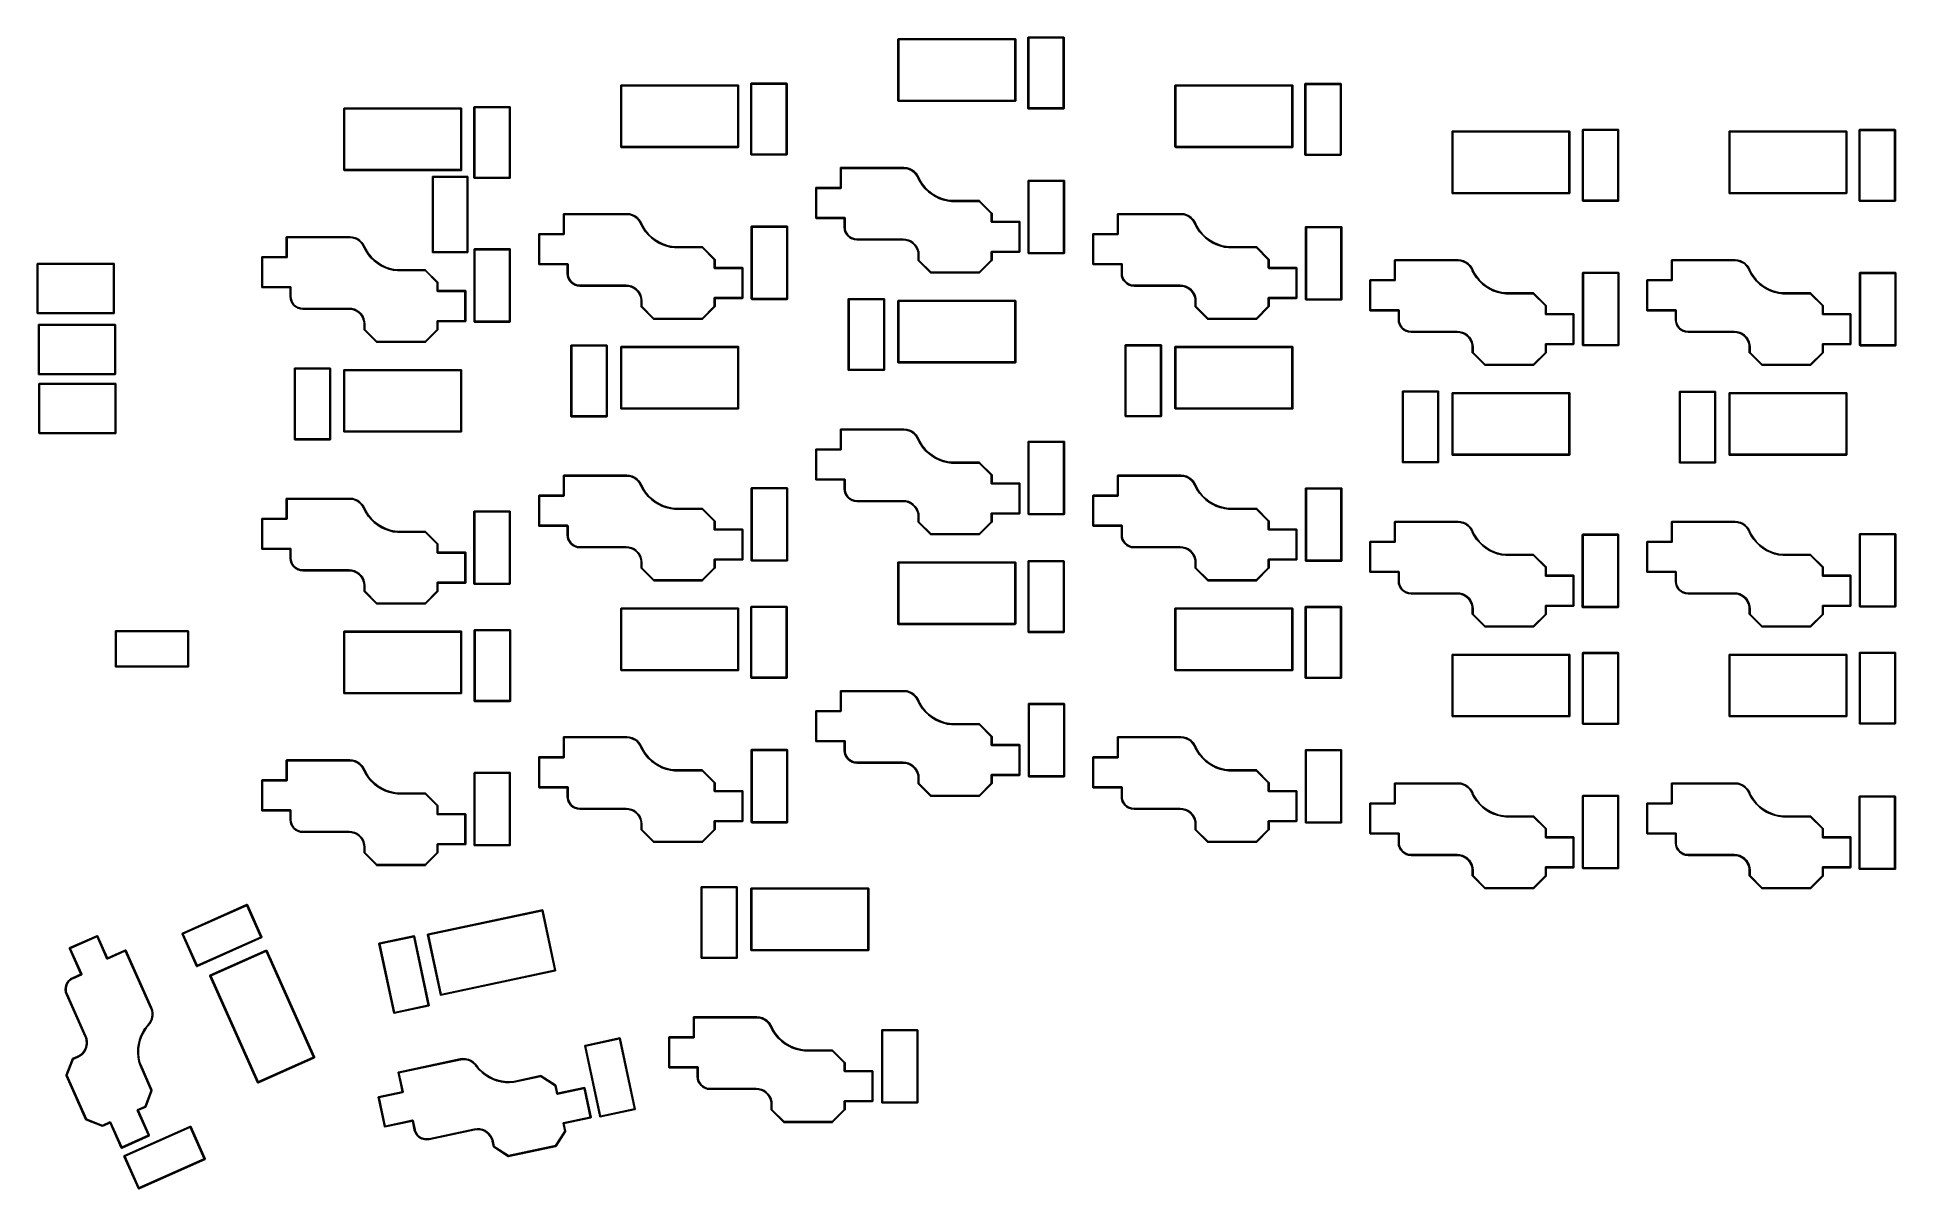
# Model space of a CAD drawing. Extents: x 108 to 229, y -135 to -60.
import ezdxf

# ---------------------------------------------------------------- set-up
doc = ezdxf.new("R2010")
doc.units = 0
doc.layers.add('BLACK', color=7, linetype='CONTINUOUS')

msp = doc.modelspace()

# ---------------------------------------------------------------- linework, layer by layer
at = {"layer": 'BLACK', "linetype": 'CONTINUOUS'}
for p, q in [((163.74, -59.810001), (163.741903, -59.800434)), ((163.74, -63.810001), (163.74, -59.810001)), ((163.741903, -59.800434), (163.755433, -59.786904)), ((163.755433, -59.786904), (163.765, -59.785001)), ((163.765, -59.785001), (171.365, -59.785001)), ((163.79, -59.835001), (163.79, -63.785001)), ((171.34, -59.835001), (163.79, -59.835001)), ((171.34, -63.785001), (171.34, -59.835001)), ((171.365, -59.785001), (171.374567, -59.786904)), ((171.374567, -59.786904), (171.388097, -59.800434)), ((171.388097, -59.800434), (171.39, -59.810001)), ((171.39, -59.810001), (171.39, -63.810001)), ((172.185, -59.7), (172.186903, -59.690433)), ((172.185, -64.3), (172.185, -59.7)), ((172.186903, -59.690433), (172.200433, -59.676903)), ((172.200433, -59.676903), (172.21, -59.675)), ((172.21, -59.675), (174.51, -59.675)), ((172.235, -59.725), (172.235, -64.275)), ((174.485, -59.725), (172.235, -59.725)), ((174.485, -64.275), (174.485, -59.725)), ((174.51, -59.675), (174.519567, -59.676903)), ((174.519567, -59.676903), (174.533097, -59.690433)), ((174.533097, -59.690433), (174.535, -59.7)), ((174.535, -59.7), (174.535, -64.3)), ((145.741903, -62.800434), (145.755433, -62.786904)), ((145.755433, -62.786904), (145.765, -62.785001)), ((145.765, -62.785001), (153.365, -62.785001)), ((153.365, -62.785001), (153.374567, -62.786904)), ((153.374567, -62.786904), (153.388097, -62.800434)), ((154.185, -62.7), (154.186903, -62.690433)), ((154.185, -67.3), (154.185, -62.7)), ((154.186903, -62.690433), (154.200433, -62.676903)), ((154.200433, -62.676903), (154.21, -62.675)), ((154.21, -62.675), (156.51, -62.675)), ((154.235, -62.725), (154.235, -67.275)), ((156.485, -62.725), (154.235, -62.725)), ((156.485, -67.275), (156.485, -62.725)), ((156.51, -62.675), (156.519567, -62.676903)), ((156.519567, -62.676903), (156.533097, -62.690433)), ((156.533097, -62.690433), (156.535, -62.7)), ((156.535, -62.7), (156.535, -67.3)), ((181.741903, -62.800434), (181.755433, -62.786904)), ((181.755433, -62.786904), (181.765, -62.785001)), ((181.765, -62.785001), (189.365, -62.785001)), ((189.365, -62.785001), (189.374567, -62.786904)), ((189.374567, -62.786904), (189.388097, -62.800434)), ((190.185, -62.72), (190.186903, -62.710433)), ((190.185, -67.32), (190.185, -62.72)), ((190.186903, -62.710433), (190.200433, -62.696903)), ((190.200433, -62.696903), (190.21, -62.695)), ((190.21, -62.695), (192.51, -62.695)), ((190.235, -62.745), (190.235, -67.295)), ((192.485, -62.745), (190.235, -62.745)), ((192.485, -67.295), (192.485, -62.745)), ((192.51, -62.695), (192.519567, -62.696903)), ((192.519567, -62.696903), (192.533097, -62.710433)), ((192.533097, -62.710433), (192.535, -62.72)), ((192.535, -62.72), (192.535, -67.32)), ((145.74, -62.810001), (145.741903, -62.800434)), ((145.74, -66.810001), (145.74, -62.810001)), ((145.79, -62.835001), (145.79, -66.785001)), ((153.34, -62.835001), (145.79, -62.835001)), ((153.34, -66.785001), (153.34, -62.835001)), ((153.388097, -62.800434), (153.39, -62.810001)), ((153.39, -62.810001), (153.39, -66.810001)), ((163.741903, -63.819568), (163.74, -63.810001)), ((163.755433, -63.833098), (163.741903, -63.819568)), ((163.765, -63.835001), (163.755433, -63.833098)), ((171.365, -63.835001), (163.765, -63.835001)), ((163.79, -63.785001), (171.34, -63.785001)), ((171.374567, -63.833098), (171.365, -63.835001)), ((171.388097, -63.819568), (171.374567, -63.833098)), ((171.39, -63.810001), (171.388097, -63.819568)), ((181.74, -62.810001), (181.741903, -62.800434)), ((181.74, -66.810001), (181.74, -62.810001)), ((181.79, -62.835001), (181.79, -66.785001)), ((189.34, -62.835001), (181.79, -62.835001)), ((189.34, -66.785001), (189.34, -62.835001)), ((189.388097, -62.800434), (189.39, -62.810001)), ((189.39, -62.810001), (189.39, -66.810001)), ((127.74, -64.310001), (127.741903, -64.300434)), ((127.74, -68.310001), (127.74, -64.310001)), ((127.741903, -64.300434), (127.755433, -64.286904)), ((127.755433, -64.286904), (127.765, -64.285001)), ((127.765, -64.285001), (135.365, -64.285001)), ((127.79, -64.335001), (127.79, -68.285001)), ((135.34, -64.335001), (127.79, -64.335001)), ((135.34, -68.285001), (135.34, -64.335001)), ((135.365, -64.285001), (135.374567, -64.286904)), ((135.374567, -64.286904), (135.388097, -64.300434)), ((135.388097, -64.300434), (135.39, -64.310001)), ((135.39, -64.310001), (135.39, -68.310001)), ((136.195, -64.22), (136.196903, -64.210433)), ((136.195, -68.82), (136.195, -64.22)), ((136.196903, -64.210433), (136.210433, -64.196903)), ((136.210433, -64.196903), (136.22, -64.195)), ((136.22, -64.195), (138.52, -64.195)), ((136.245, -64.245), (136.245, -68.795)), ((138.495, -64.245), (136.245, -64.245)), ((138.495, -68.795), (138.495, -64.245)), ((138.52, -64.195), (138.529567, -64.196903)), ((138.529567, -64.196903), (138.543097, -64.210433)), ((138.543097, -64.210433), (138.545, -64.22)), ((138.545, -64.22), (138.545, -68.82)), ((172.186903, -64.309567), (172.185, -64.3)), ((172.200433, -64.323097), (172.186903, -64.309567)), ((172.21, -64.325), (172.200433, -64.323097)), ((174.51, -64.325), (172.21, -64.325)), ((172.235, -64.275), (174.485, -64.275)), ((174.519567, -64.323097), (174.51, -64.325)), ((174.533097, -64.309567), (174.519567, -64.323097)), ((174.535, -64.3), (174.533097, -64.309567)), ((199.74, -65.810001), (199.741903, -65.800434)), ((199.74, -69.810001), (199.74, -65.810001)), ((199.741903, -65.800434), (199.755433, -65.786904)), ((199.755433, -65.786904), (199.765, -65.785001)), ((199.765, -65.785001), (207.365, -65.785001)), ((199.79, -65.835001), (199.79, -69.785001)), ((207.34, -65.835001), (199.79, -65.835001)), ((207.34, -69.785001), (207.34, -65.835001)), ((207.365, -65.785001), (207.374567, -65.786904)), ((207.374567, -65.786904), (207.388097, -65.800434)), ((207.388097, -65.800434), (207.39, -65.810001)), ((207.39, -65.810001), (207.39, -69.810001)), ((208.215, -65.7), (208.216903, -65.690433)), ((208.215, -70.3), (208.215, -65.7)), ((208.216903, -65.690433), (208.230433, -65.676903)), ((208.230433, -65.676903), (208.24, -65.675)), ((208.24, -65.675), (210.54, -65.675)), ((208.265, -65.725), (208.265, -70.275)), ((210.515, -65.725), (208.265, -65.725)), ((210.515, -70.275), (210.515, -65.725)), ((210.54, -65.675), (210.549567, -65.676903)), ((210.549567, -65.676903), (210.563097, -65.690433)), ((210.563097, -65.690433), (210.565, -65.7)), ((210.565, -65.7), (210.565, -70.3)), ((217.74, -65.810001), (217.741903, -65.800434)), ((217.74, -69.810001), (217.74, -65.810001)), ((217.741903, -65.800434), (217.755433, -65.786904)), ((217.755433, -65.786904), (217.765, -65.785001)), ((217.765, -65.785001), (225.365, -65.785001)), ((217.79, -65.835001), (217.79, -69.785001)), ((225.34, -65.835001), (217.79, -65.835001)), ((225.34, -69.785001), (225.34, -65.835001)), ((225.365, -65.785001), (225.374567, -65.786904)), ((225.374567, -65.786904), (225.388097, -65.800434)), ((225.388097, -65.800434), (225.39, -65.810001)), ((225.39, -65.810001), (225.39, -69.810001)), ((226.195, -65.71), (226.196903, -65.700433)), ((226.195, -70.31), (226.195, -65.71)), ((226.196903, -65.700433), (226.210433, -65.686903)), ((226.210433, -65.686903), (226.22, -65.685)), ((226.22, -65.685), (228.52, -65.685)), ((226.245, -65.735), (226.245, -70.285)), ((228.495, -65.735), (226.245, -65.735)), ((228.495, -70.285), (228.495, -65.735)), ((228.52, -65.685), (228.529567, -65.686903)), ((228.529567, -65.686903), (228.543097, -65.700433)), ((228.543097, -65.700433), (228.545, -65.71)), ((228.545, -65.71), (228.545, -70.31)), ((145.741903, -66.819568), (145.74, -66.810001)), ((145.755433, -66.833098), (145.741903, -66.819568)), ((145.765, -66.835001), (145.755433, -66.833098)), ((153.365, -66.835001), (145.765, -66.835001)), ((145.79, -66.785001), (153.34, -66.785001)), ((153.374567, -66.833098), (153.365, -66.835001)), ((153.388097, -66.819568), (153.374567, -66.833098)), ((153.39, -66.810001), (153.388097, -66.819568)), ((154.186903, -67.309567), (154.185, -67.3)), ((154.200433, -67.323097), (154.186903, -67.309567)), ((154.21, -67.325), (154.200433, -67.323097)), ((156.51, -67.325), (154.21, -67.325)), ((154.235, -67.275), (156.485, -67.275)), ((156.519567, -67.323097), (156.51, -67.325)), ((156.533097, -67.309567), (156.519567, -67.323097)), ((156.535, -67.3), (156.533097, -67.309567)), ((181.741903, -66.819568), (181.74, -66.810001)), ((181.755433, -66.833098), (181.741903, -66.819568)), ((181.765, -66.835001), (181.755433, -66.833098)), ((189.365, -66.835001), (181.765, -66.835001)), ((181.79, -66.785001), (189.34, -66.785001)), ((189.374567, -66.833098), (189.365, -66.835001)), ((189.388097, -66.819568), (189.374567, -66.833098)), ((189.39, -66.810001), (189.388097, -66.819568)), ((190.186903, -67.329567), (190.185, -67.32)), ((190.200433, -67.343097), (190.186903, -67.329567)), ((190.21, -67.345), (190.200433, -67.343097)), ((192.51, -67.345), (190.21, -67.345)), ((190.235, -67.295), (192.485, -67.295)), ((192.519567, -67.343097), (192.51, -67.345)), ((192.533097, -67.329567), (192.519567, -67.343097)), ((192.535, -67.32), (192.533097, -67.329567)), ((127.741903, -68.319568), (127.74, -68.310001)), ((127.755433, -68.333098), (127.741903, -68.319568)), ((127.765, -68.335001), (127.755433, -68.333098)), ((135.365, -68.335001), (127.765, -68.335001)), ((127.79, -68.285001), (135.34, -68.285001)), ((133.495, -68.75), (133.496903, -68.740433)), ((133.495, -73.65), (133.495, -68.75)), ((133.496903, -68.740433), (133.510433, -68.726903)), ((133.510433, -68.726903), (133.52, -68.725)), ((133.52, -68.725), (135.78, -68.725)), ((133.545, -68.775), (133.545, -73.625)), ((135.755, -68.775), (133.545, -68.775)), ((135.374567, -68.333098), (135.365, -68.335001)), ((135.388097, -68.319568), (135.374567, -68.333098)), ((135.39, -68.310001), (135.388097, -68.319568)), ((135.755, -73.625), (135.755, -68.775)), ((135.78, -68.725), (135.789567, -68.726903)), ((135.789567, -68.726903), (135.803097, -68.740433)), ((135.803097, -68.740433), (135.805, -68.75)), ((135.805, -68.75), (135.805, -73.65)), ((136.196903, -68.829567), (136.195, -68.82)), ((136.210433, -68.843097), (136.196903, -68.829567)), ((136.245, -68.795), (138.495, -68.795)), ((138.543097, -68.829567), (138.529567, -68.843097)), ((138.545, -68.82), (138.543097, -68.829567)), ((160.001, -68.175), (160.002903, -68.165433)), ((160.001, -68.875), (160.001, -68.175)), ((160.002903, -68.165433), (160.016433, -68.151903)), ((160.016433, -68.151903), (160.026, -68.15)), ((160.026, -68.15), (164.13, -68.15)), ((160.051, -68.2), (160.051, -68.875)), ((164.13, -68.2), (160.051, -68.2)), ((164.13, -68.15), (164.307989, -68.165572)), ((164.215301, -68.2), (164.13, -68.2)), ((164.383312, -68.229625), (164.215301, -68.2)), ((164.307989, -68.165572), (164.480571, -68.211815)), ((164.543627, -68.287975), (164.383312, -68.229625)), ((164.480571, -68.211815), (164.6425, -68.287324)), ((164.691373, -68.373276), (164.543627, -68.287975)), ((164.6425, -68.287324), (164.788857, -68.389805)), ((164.822062, -68.482938), (164.691373, -68.373276)), ((164.788857, -68.389805), (164.915196, -68.516143)), ((164.931724, -68.613627), (164.822062, -68.482938)), ((164.915196, -68.516143), (165.017676, -68.6625)), ((165.017025, -68.761374), (164.931724, -68.613627)), ((165.0462, -68.841531), (165.017025, -68.761374)), ((165.017676, -68.6625), (165.087286, -68.81178)), ((165.087286, -68.81178), (165.097147, -68.822223)), ((165.097147, -68.822223), (165.097166, -68.822214)), ((165.097166, -68.822214), (165.16191, -68.958858)), ((136.22, -68.845), (136.210433, -68.843097)), ((138.52, -68.845), (136.22, -68.845)), ((138.529567, -68.843097), (138.52, -68.845)), ((158.401, -69.475), (158.402903, -69.465433)), ((158.401, -71.425), (158.401, -69.475)), ((158.402903, -69.465433), (158.416433, -69.451903)), ((158.416433, -69.451903), (158.426, -69.45)), ((158.426, -69.45), (160.001, -69.45)), ((160.026, -69.5), (158.451, -69.5)), ((158.451, -69.5), (158.451, -71.4)), ((160.001, -69.45), (160.001, -68.875)), ((160.035567, -69.498097), (160.026, -69.5)), ((160.049097, -69.484567), (160.035567, -69.498097)), ((160.051, -69.475), (160.049097, -69.484567)), ((160.051, -68.875), (160.051, -69.475)), ((165.046201, -68.84153), (165.0462, -68.841531)), ((165.055713, -68.853706), (165.046201, -68.84153)), ((165.057735, -68.854285), (165.055713, -68.853706)), ((165.183514, -69.087368), (165.057735, -68.854285)), ((165.16191, -68.958858), (165.322224, -69.215282)), ((165.339762, -69.316052), (165.183514, -69.087368)), ((165.322224, -69.215282), (165.511177, -69.451397)), ((165.519021, -69.527183), (165.339762, -69.316052)), ((165.511177, -69.451397), (165.726222, -69.664022)), ((165.719332, -69.718454), (165.519021, -69.527183)), ((165.938511, -69.887779), (165.719332, -69.718454)), ((165.726222, -69.664022), (165.964461, -69.850291)), ((166.174161, -70.033306), (165.938511, -69.887779)), ((165.964461, -69.850291), (166.222682, -70.007693)), ((166.423712, -70.153449), (166.174161, -70.033306)), ((166.222682, -70.007693), (166.497406, -70.134107)), ((172.205, -69.01), (172.206903, -69.000433)), ((172.205, -73.71), (172.205, -69.01)), ((172.206903, -69.000433), (172.220433, -68.986903)), ((172.220433, -68.986903), (172.23, -68.985)), ((172.23, -68.985), (174.53, -68.985)), ((172.255, -69.035), (172.255, -73.685)), ((174.505, -69.035), (172.255, -69.035)), ((174.505, -73.685), (174.505, -69.035)), ((174.53, -68.985), (174.539567, -68.986903)), ((174.539567, -68.986903), (174.553097, -69.000433)), ((174.553097, -69.000433), (174.555, -69.01)), ((174.555, -69.01), (174.555, -73.71)), ((199.741903, -69.819568), (199.74, -69.810001)), ((199.755433, -69.833098), (199.741903, -69.819568)), ((199.765, -69.835001), (199.755433, -69.833098)), ((207.365, -69.835001), (199.765, -69.835001)), ((199.79, -69.785001), (207.34, -69.785001)), ((207.374567, -69.833098), (207.365, -69.835001)), ((207.388097, -69.819568), (207.374567, -69.833098)), ((207.39, -69.810001), (207.388097, -69.819568)), ((217.741903, -69.819568), (217.74, -69.810001)), ((217.755433, -69.833098), (217.741903, -69.819568)), ((217.765, -69.835001), (217.755433, -69.833098)), ((225.365, -69.835001), (217.765, -69.835001)), ((217.79, -69.785001), (225.34, -69.785001)), ((225.374567, -69.833098), (225.365, -69.835001)), ((225.388097, -69.819568), (225.374567, -69.833098)), ((225.39, -69.810001), (225.388097, -69.819568)), ((142.001, -71.175), (142.002903, -71.165433)), ((142.001, -71.875), (142.001, -71.175)), ((142.002903, -71.165433), (142.016433, -71.151903)), ((142.016433, -71.151903), (142.026, -71.15)), ((142.026, -71.15), (146.13, -71.15)), ((142.051, -71.2), (142.051, -71.875)), ((146.13, -71.2), (142.051, -71.2)), ((146.13, -71.15), (146.307989, -71.165572)), ((146.215301, -71.2), (146.13, -71.2)), ((146.383312, -71.229625), (146.215301, -71.2)), ((146.307989, -71.165572), (146.480571, -71.211815)), ((146.543627, -71.287975), (146.383312, -71.229625)), ((146.480571, -71.211815), (146.6425, -71.287324)), ((166.684437, -70.246894), (166.423712, -70.153449)), ((166.497406, -70.134107), (166.78493, -70.227829)), ((166.953491, -70.312621), (166.684437, -70.246894)), ((166.78493, -70.227829), (167.081378, -70.287596)), ((167.227934, -70.349913), (166.953491, -70.312621)), ((167.081378, -70.287596), (167.231054, -70.3)), ((167.228679, -70.349737), (167.227934, -70.349913)), ((167.23, -70.35), (167.228679, -70.349737)), ((169.019644, -70.35), (167.23, -70.35)), ((167.231054, -70.3), (169.03, -70.3)), ((169.805, -71.135356), (169.019644, -70.35)), ((169.03, -70.3), (169.039567, -70.301903)), ((169.039567, -70.301903), (169.047678, -70.307322)), ((169.047678, -70.307322), (169.847678, -71.107322)), ((169.805, -71.675), (169.805, -71.135356)), ((169.847678, -71.107322), (169.853097, -71.115433)), ((169.853097, -71.115433), (169.855, -71.125)), ((169.855, -71.125), (169.855, -71.65)), ((178.001, -71.175), (178.002903, -71.165433)), ((178.001, -71.875), (178.001, -71.175)), ((178.002903, -71.165433), (178.016433, -71.151903)), ((178.016433, -71.151903), (178.026, -71.15)), ((178.026, -71.15), (182.13, -71.15)), ((178.051, -71.2), (178.051, -71.875)), ((182.13, -71.2), (178.051, -71.2)), ((182.13, -71.15), (182.307989, -71.165572)), ((182.215301, -71.2), (182.13, -71.2)), ((182.383312, -71.229625), (182.215301, -71.2)), ((182.307989, -71.165572), (182.480571, -71.211815)), ((182.543627, -71.287975), (182.383312, -71.229625)), ((182.480571, -71.211815), (182.6425, -71.287324)), ((208.216903, -70.309567), (208.215, -70.3)), ((208.230433, -70.323097), (208.216903, -70.309567)), ((208.24, -70.325), (208.230433, -70.323097)), ((210.54, -70.325), (208.24, -70.325)), ((208.265, -70.275), (210.515, -70.275)), ((210.549567, -70.323097), (210.54, -70.325)), ((210.563097, -70.309567), (210.549567, -70.323097)), ((210.565, -70.3), (210.563097, -70.309567)), ((226.196903, -70.319567), (226.195, -70.31)), ((226.210433, -70.333097), (226.196903, -70.319567)), ((226.22, -70.335), (226.210433, -70.333097)), ((228.52, -70.335), (226.22, -70.335)), ((226.245, -70.285), (228.495, -70.285)), ((228.529567, -70.333097), (228.52, -70.335)), ((228.543097, -70.319567), (228.529567, -70.333097)), ((228.545, -70.31), (228.543097, -70.319567)), ((140.402903, -72.465433), (140.416433, -72.451903)), ((140.416433, -72.451903), (140.426, -72.45)), ((140.426, -72.45), (142.001, -72.45)), ((142.001, -72.45), (142.001, -71.875)), ((142.051, -71.875), (142.051, -72.475)), ((146.691373, -71.373276), (146.543627, -71.287975)), ((146.6425, -71.287324), (146.788857, -71.389805)), ((146.822062, -71.482938), (146.691373, -71.373276)), ((146.788857, -71.389805), (146.915196, -71.516143)), ((146.931724, -71.613627), (146.822062, -71.482938)), ((146.915196, -71.516143), (147.017676, -71.6625)), ((147.017025, -71.761374), (146.931724, -71.613627)), ((147.0462, -71.841531), (147.017025, -71.761374)), ((147.017676, -71.6625), (147.087286, -71.81178)), ((147.046201, -71.84153), (147.0462, -71.841531)), ((147.055713, -71.853706), (147.046201, -71.84153)), ((147.057735, -71.854285), (147.055713, -71.853706)), ((147.183514, -72.087368), (147.057735, -71.854285)), ((147.087286, -71.81178), (147.097147, -71.822223)), ((147.097147, -71.822223), (147.097166, -71.822214)), ((147.097166, -71.822214), (147.16191, -71.958858)), ((147.16191, -71.958858), (147.322224, -72.215282)), ((147.339762, -72.316052), (147.183514, -72.087368)), ((147.322224, -72.215282), (147.511177, -72.451397)), ((147.519021, -72.527183), (147.339762, -72.316052)), ((147.511177, -72.451397), (147.726222, -72.664022)), ((154.215, -71.99), (154.216903, -71.980433)), ((154.215, -76.69), (154.215, -71.99)), ((154.216903, -71.980433), (154.230433, -71.966903)), ((154.230433, -71.966903), (154.24, -71.965)), ((154.24, -71.965), (156.54, -71.965)), ((154.265, -72.015), (154.265, -76.665)), ((156.515, -72.015), (154.265, -72.015)), ((156.515, -76.665), (156.515, -72.015)), ((156.54, -71.965), (156.549567, -71.966903)), ((156.549567, -71.966903), (156.563097, -71.980433)), ((156.563097, -71.980433), (156.565, -71.99)), ((156.565, -71.99), (156.565, -76.69)), ((158.402903, -71.434567), (158.401, -71.425)), ((158.416433, -71.448097), (158.402903, -71.434567)), ((158.426, -71.45), (158.416433, -71.448097)), ((160.255, -71.45), (158.426, -71.45)), ((158.451, -71.4), (160.28, -71.4)), ((160.255, -72.025), (160.255, -71.45)), ((160.270852, -72.18595), (160.255, -72.025)), ((160.317799, -72.340714), (160.270852, -72.18595)), ((160.28, -71.4), (160.289567, -71.401903)), ((160.289567, -71.401903), (160.303097, -71.415433)), ((160.303097, -71.415433), (160.305, -71.425)), ((160.305, -71.425), (160.305, -72.025)), ((160.305, -72.025), (160.305, -72.101331)), ((160.305, -72.101331), (160.334783, -72.251059)), ((160.394038, -72.483345), (160.317799, -72.340714)), ((160.334783, -72.251059), (160.393204, -72.3921)), ((160.393204, -72.3921), (160.478018, -72.519034)), ((169.806903, -71.684567), (169.805, -71.675)), ((169.820433, -71.698097), (169.806903, -71.684567)), ((169.83, -71.7), (169.820433, -71.698097)), ((171.609, -71.7), (169.83, -71.7)), ((169.855, -71.65), (171.634, -71.65)), ((171.609, -73.6), (171.609, -71.7)), ((171.634, -71.65), (171.643567, -71.651903)), ((171.643567, -71.651903), (171.657097, -71.665433)), ((171.657097, -71.665433), (171.659, -71.675)), ((171.659, -71.675), (171.659, -73.625)), ((176.402903, -72.465433), (176.416433, -72.451903)), ((176.416433, -72.451903), (176.426, -72.45)), ((176.426, -72.45), (178.001, -72.45)), ((178.001, -72.45), (178.001, -71.875)), ((178.051, -71.875), (178.051, -72.475)), ((182.691373, -71.373276), (182.543627, -71.287975)), ((182.6425, -71.287324), (182.788857, -71.389805)), ((182.822062, -71.482938), (182.691373, -71.373276)), ((182.788857, -71.389805), (182.915196, -71.516143)), ((182.931724, -71.613627), (182.822062, -71.482938)), ((182.915196, -71.516143), (183.017676, -71.6625)), ((183.017025, -71.761374), (182.931724, -71.613627)), ((183.0462, -71.841531), (183.017025, -71.761374)), ((183.017676, -71.6625), (183.087286, -71.81178)), ((183.046201, -71.84153), (183.0462, -71.841531)), ((183.055713, -71.853706), (183.046201, -71.84153)), ((183.057735, -71.854285), (183.055713, -71.853706)), ((183.183514, -72.087368), (183.057735, -71.854285)), ((183.087286, -71.81178), (183.097147, -71.822223)), ((183.097147, -71.822223), (183.097166, -71.822214)), ((183.097166, -71.822214), (183.16191, -71.958858)), ((183.16191, -71.958858), (183.322224, -72.215282)), ((183.339762, -72.316052), (183.183514, -72.087368)), ((183.322224, -72.215282), (183.511177, -72.451397)), ((183.519021, -72.527183), (183.339762, -72.316052)), ((183.511177, -72.451397), (183.726222, -72.664022)), ((190.225, -72.02), (190.226903, -72.010433)), ((190.225, -76.72), (190.225, -72.02)), ((190.226903, -72.010433), (190.240433, -71.996903)), ((190.240433, -71.996903), (190.25, -71.995)), ((190.25, -71.995), (192.55, -71.995)), ((190.275, -72.045), (190.275, -76.695)), ((192.525, -72.045), (190.275, -72.045)), ((192.525, -76.695), (192.525, -72.045)), ((192.55, -71.995), (192.559567, -71.996903)), ((192.559567, -71.996903), (192.573097, -72.010433)), ((192.573097, -72.010433), (192.575, -72.02)), ((192.575, -72.02), (192.575, -76.72)), ((124.001, -72.675), (124.002903, -72.665433)), ((124.001, -73.375), (124.001, -72.675)), ((124.001, -73.95), (124.001, -73.375)), ((124.002903, -72.665433), (124.016433, -72.651903)), ((124.016433, -72.651903), (124.026, -72.65)), ((124.026, -72.65), (128.13, -72.65)), ((124.051, -72.7), (124.051, -73.375)), ((128.13, -72.7), (124.051, -72.7)), ((124.051, -73.375), (124.051, -73.975)), ((128.13, -72.65), (128.307989, -72.665572)), ((128.215301, -72.7), (128.13, -72.7)), ((128.383312, -72.729625), (128.215301, -72.7)), ((128.307989, -72.665572), (128.480571, -72.711815)), ((128.543627, -72.787975), (128.383312, -72.729625)), ((128.480571, -72.711815), (128.6425, -72.787324)), ((128.691373, -72.873276), (128.543627, -72.787975)), ((128.6425, -72.787324), (128.788857, -72.889805)), ((128.822062, -72.982938), (128.691373, -72.873276)), ((128.788857, -72.889805), (128.915196, -73.016143)), ((128.931724, -73.113627), (128.822062, -72.982938)), ((128.915196, -73.016143), (129.017676, -73.1625)), ((129.017025, -73.261374), (128.931724, -73.113627)), ((129.0462, -73.341531), (129.017025, -73.261374)), ((129.017676, -73.1625), (129.087286, -73.31178)), ((129.046201, -73.34153), (129.0462, -73.341531)), ((129.055713, -73.353706), (129.046201, -73.34153)), ((129.057735, -73.354285), (129.055713, -73.353706)), ((129.183514, -73.587368), (129.057735, -73.354285)), ((129.087286, -73.31178), (129.097147, -73.322223)), ((129.097147, -73.322223), (129.097166, -73.322214)), ((129.097166, -73.322214), (129.16191, -73.458858)), ((129.16191, -73.458858), (129.322224, -73.715282)), ((129.339762, -73.816052), (129.183514, -73.587368)), ((133.496903, -73.659567), (133.495, -73.65)), ((133.510433, -73.673097), (133.496903, -73.659567)), ((133.545, -73.625), (135.755, -73.625)), ((135.803097, -73.659567), (135.789567, -73.673097)), ((135.805, -73.65), (135.803097, -73.659567)), ((136.205, -73.4625), (136.206903, -73.452933)), ((136.205, -78.1625), (136.205, -73.4625)), ((136.206903, -73.452933), (136.220433, -73.439403)), ((136.220433, -73.439403), (136.23, -73.4375)), ((136.23, -73.4375), (138.53, -73.4375)), ((136.255, -73.4875), (136.255, -78.1375)), ((138.505, -73.4875), (136.255, -73.4875)), ((138.505, -78.1375), (138.505, -73.4875)), ((138.53, -73.4375), (138.539567, -73.439403)), ((138.539567, -73.439403), (138.553097, -73.452933)), ((138.553097, -73.452933), (138.555, -73.4625)), ((138.555, -73.4625), (138.555, -78.1625)), ((140.401, -72.475), (140.402903, -72.465433)), ((140.401, -74.425), (140.401, -72.475)), ((142.026, -72.5), (140.451, -72.5)), ((140.451, -72.5), (140.451, -74.4)), ((142.035567, -72.498097), (142.026, -72.5)), ((142.049097, -72.484567), (142.035567, -72.498097)), ((142.051, -72.475), (142.049097, -72.484567)), ((147.719332, -72.718454), (147.519021, -72.527183)), ((147.938511, -72.887779), (147.719332, -72.718454)), ((147.726222, -72.664022), (147.964461, -72.850291)), ((148.174161, -73.033306), (147.938511, -72.887779)), ((147.964461, -72.850291), (148.222682, -73.007693)), ((148.423712, -73.153449), (148.174161, -73.033306)), ((148.222682, -73.007693), (148.497406, -73.134107)), ((148.684437, -73.246894), (148.423712, -73.153449)), ((148.497406, -73.134107), (148.78493, -73.227829)), ((148.953491, -73.312621), (148.684437, -73.246894)), ((148.78493, -73.227829), (149.081378, -73.287596)), ((149.227934, -73.349913), (148.953491, -73.312621)), ((149.081378, -73.287596), (149.231054, -73.3)), ((149.228679, -73.349737), (149.227934, -73.349913)), ((149.23, -73.35), (149.228679, -73.349737)), ((151.019644, -73.35), (149.23, -73.35)), ((149.231054, -73.3), (151.03, -73.3)), ((151.805, -74.135356), (151.019644, -73.35)), ((151.03, -73.3), (151.039567, -73.301903)), ((151.039567, -73.301903), (151.047678, -73.307322)), ((151.047678, -73.307322), (151.847678, -74.107322)), ((160.496637, -72.608363), (160.394038, -72.483345)), ((160.478018, -72.519034), (160.585966, -72.626982)), ((160.621655, -72.710962), (160.496637, -72.608363)), ((160.585966, -72.626982), (160.7129, -72.711796)), ((160.764286, -72.787201), (160.621655, -72.710962)), ((160.7129, -72.711796), (160.853941, -72.770217)), ((160.91905, -72.834148), (160.764286, -72.787201)), ((160.853941, -72.770217), (161.003669, -72.8)), ((161.08, -72.85), (160.91905, -72.834148)), ((161.003669, -72.8), (161.08, -72.8)), ((161.08, -72.8), (164.08, -72.8)), ((164.08, -72.85), (161.08, -72.85)), ((164.08, -72.8), (164.257989, -72.815572)), ((164.165301, -72.85), (164.08, -72.85)), ((164.333312, -72.879625), (164.165301, -72.85)), ((164.257989, -72.815572), (164.430571, -72.861815)), ((164.493627, -72.937975), (164.333312, -72.879625)), ((164.430571, -72.861815), (164.5925, -72.937324)), ((164.641373, -73.023276), (164.493627, -72.937975)), ((164.5925, -72.937324), (164.738857, -73.039804)), ((164.772062, -73.132938), (164.641373, -73.023276)), ((164.738857, -73.039804), (164.865196, -73.166143)), ((164.881724, -73.263627), (164.772062, -73.132938)), ((164.865196, -73.166143), (164.967676, -73.3125)), ((164.967025, -73.411373), (164.881724, -73.263627)), ((165.025375, -73.571688), (164.967025, -73.411373)), ((164.967676, -73.3125), (165.043185, -73.474429)), ((165.055, -73.739699), (165.025375, -73.571688)), ((165.043185, -73.474429), (165.089428, -73.647011)), ((165.089428, -73.647011), (165.105, -73.825)), ((169.805, -73.625), (169.806903, -73.615433)), ((169.805, -74.164644), (169.805, -73.625)), ((169.806903, -73.615433), (169.820433, -73.601903)), ((169.820433, -73.601903), (169.83, -73.6)), ((169.83, -73.6), (171.609, -73.6)), ((171.634, -73.65), (169.855, -73.65)), ((169.855, -73.65), (169.855, -74.175)), ((171.643567, -73.648097), (171.634, -73.65)), ((171.657097, -73.634567), (171.643567, -73.648097)), ((171.659, -73.625), (171.657097, -73.634567)), ((176.401, -72.475), (176.402903, -72.465433)), ((176.401, -74.425), (176.401, -72.475)), ((178.026, -72.5), (176.451, -72.5)), ((176.451, -72.5), (176.451, -74.4)), ((178.035567, -72.498097), (178.026, -72.5)), ((178.049097, -72.484567), (178.035567, -72.498097)), ((178.051, -72.475), (178.049097, -72.484567)), ((183.719332, -72.718454), (183.519021, -72.527183)), ((183.938511, -72.887779), (183.719332, -72.718454)), ((183.726222, -72.664022), (183.964461, -72.850291)), ((184.174161, -73.033306), (183.938511, -72.887779)), ((183.964461, -72.850291), (184.222682, -73.007693)), ((184.423712, -73.153449), (184.174161, -73.033306)), ((184.222682, -73.007693), (184.497406, -73.134107)), ((184.684437, -73.246894), (184.423712, -73.153449)), ((184.497406, -73.134107), (184.78493, -73.227829)), ((184.953491, -73.312621), (184.684437, -73.246894)), ((184.78493, -73.227829), (185.081378, -73.287596)), ((185.227934, -73.349913), (184.953491, -73.312621)), ((185.081378, -73.287596), (185.231054, -73.3)), ((185.228679, -73.349737), (185.227934, -73.349913)), ((185.23, -73.35), (185.228679, -73.349737)), ((187.019644, -73.35), (185.23, -73.35)), ((185.231054, -73.3), (187.03, -73.3)), ((187.805, -74.135356), (187.019644, -73.35)), ((187.03, -73.3), (187.039567, -73.301903)), ((187.039567, -73.301903), (187.047678, -73.307322)), ((187.047678, -73.307322), (187.847678, -74.107322)), ((107.815, -74.41), (107.816903, -74.400433)), ((107.815, -77.61), (107.815, -74.41)), ((107.816903, -74.400433), (107.830433, -74.386903)), ((107.830433, -74.386903), (107.84, -74.385)), ((107.84, -74.385), (112.8, -74.385)), ((107.865, -74.435), (107.865, -77.585)), ((112.775, -74.435), (107.865, -74.435)), ((112.775, -77.585), (112.775, -74.435)), ((112.8, -74.385), (112.809567, -74.386903)), ((112.809567, -74.386903), (112.823097, -74.400433)), ((112.823097, -74.400433), (112.825, -74.41)), ((112.825, -74.41), (112.825, -77.61)), ((122.401, -73.975), (122.402903, -73.965433)), ((122.401, -75.925), (122.401, -73.975)), ((122.402903, -73.965433), (122.416433, -73.951903)), ((122.416433, -73.951903), (122.426, -73.95)), ((122.426, -73.95), (124.001, -73.95)), ((124.026, -74), (122.451, -74)), ((122.451, -74), (122.451, -75.9)), ((124.035567, -73.998097), (124.026, -74)), ((124.049097, -73.984567), (124.035567, -73.998097)), ((124.051, -73.975), (124.049097, -73.984567)), ((129.322224, -73.715282), (129.511177, -73.951397)), ((129.519021, -74.027183), (129.339762, -73.816052)), ((129.511177, -73.951397), (129.726222, -74.164022)), ((129.719332, -74.218454), (129.519021, -74.027183)), ((129.938511, -74.387779), (129.719332, -74.218454)), ((129.726222, -74.164022), (129.964461, -74.350291)), ((130.174161, -74.533306), (129.938511, -74.387779)), ((129.964461, -74.350291), (130.222682, -74.507693)), ((130.423712, -74.653449), (130.174161, -74.533306)), ((130.222682, -74.507693), (130.497406, -74.634107)), ((130.684437, -74.746894), (130.423712, -74.653449)), ((130.497406, -74.634107), (130.78493, -74.727829)), ((130.953491, -74.812621), (130.684437, -74.746894)), ((130.78493, -74.727829), (131.081378, -74.787596)), ((131.227934, -74.849913), (130.953491, -74.812621)), ((131.081378, -74.787596), (131.231054, -74.8)), ((131.228679, -74.849737), (131.227934, -74.849913)), ((131.23, -74.85), (131.228679, -74.849737)), ((133.019644, -74.85), (131.23, -74.85)), ((131.231054, -74.8), (133.03, -74.8)), ((133.805, -75.635356), (133.019644, -74.85)), ((133.03, -74.8), (133.039567, -74.801903)), ((133.039567, -74.801903), (133.047678, -74.807322)), ((133.047678, -74.807322), (133.847678, -75.607322)), ((133.52, -73.675), (133.510433, -73.673097)), ((135.78, -73.675), (133.52, -73.675)), ((135.789567, -73.673097), (135.78, -73.675)), ((140.402903, -74.434567), (140.401, -74.425)), ((140.416433, -74.448097), (140.402903, -74.434567)), ((140.426, -74.45), (140.416433, -74.448097)), ((142.255, -74.45), (140.426, -74.45)), ((140.451, -74.4), (142.28, -74.4)), ((142.255, -75.025), (142.255, -74.45)), ((142.28, -74.4), (142.289567, -74.401903)), ((142.289567, -74.401903), (142.303097, -74.415433)), ((142.303097, -74.415433), (142.305, -74.425)), ((142.305, -74.425), (142.305, -75.025)), ((151.805, -74.675), (151.805, -74.135356)), ((151.806903, -74.684567), (151.805, -74.675)), ((151.820433, -74.698097), (151.806903, -74.684567)), ((151.83, -74.7), (151.820433, -74.698097)), ((153.609, -74.7), (151.83, -74.7)), ((151.847678, -74.107322), (151.853097, -74.115433)), ((151.853097, -74.115433), (151.855, -74.125)), ((151.855, -74.125), (151.855, -74.65)), ((151.855, -74.65), (153.634, -74.65)), ((153.609, -76.6), (153.609, -74.7)), ((153.634, -74.65), (153.643567, -74.651903)), ((153.643567, -74.651903), (153.657097, -74.665433)), ((153.657097, -74.665433), (153.659, -74.675)), ((153.659, -74.675), (153.659, -76.625)), ((165.055, -73.825), (165.055, -73.739699)), ((165.055, -74.175), (165.055, -73.825)), ((165.056903, -74.184567), (165.055, -74.175)), ((165.062322, -74.192678), (165.056903, -74.184567)), ((165.862322, -74.992678), (165.062322, -74.192678)), ((165.105, -73.825), (165.105, -74.164644)), ((165.105, -74.164644), (165.890356, -74.95)), ((169.019644, -74.95), (169.805, -74.164644)), ((169.847678, -74.192678), (169.047678, -74.992678)), ((169.853097, -74.184567), (169.847678, -74.192678)), ((169.855, -74.175), (169.853097, -74.184567)), ((172.206903, -73.719567), (172.205, -73.71)), ((172.220433, -73.733097), (172.206903, -73.719567)), ((172.23, -73.735), (172.220433, -73.733097)), ((174.53, -73.735), (172.23, -73.735)), ((172.255, -73.685), (174.505, -73.685)), ((174.539567, -73.733097), (174.53, -73.735)), ((174.553097, -73.719567), (174.539567, -73.733097)), ((174.555, -73.71), (174.553097, -73.719567)), ((176.402903, -74.434567), (176.401, -74.425)), ((176.416433, -74.448097), (176.402903, -74.434567)), ((176.426, -74.45), (176.416433, -74.448097)), ((178.255, -74.45), (176.426, -74.45)), ((176.451, -74.4), (178.28, -74.4)), ((178.255, -75.025), (178.255, -74.45)), ((178.28, -74.4), (178.289567, -74.401903)), ((178.289567, -74.401903), (178.303097, -74.415433)), ((178.303097, -74.415433), (178.305, -74.425)), ((178.305, -74.425), (178.305, -75.025)), ((187.805, -74.675), (187.805, -74.135356)), ((187.806903, -74.684567), (187.805, -74.675)), ((187.820433, -74.698097), (187.806903, -74.684567)), ((187.83, -74.7), (187.820433, -74.698097)), ((189.609, -74.7), (187.83, -74.7)), ((187.847678, -74.107322), (187.853097, -74.115433)), ((187.853097, -74.115433), (187.855, -74.125)), ((187.855, -74.125), (187.855, -74.65)), ((187.855, -74.65), (189.634, -74.65)), ((189.609, -76.6), (189.609, -74.7)), ((189.634, -74.65), (189.643567, -74.651903)), ((189.643567, -74.651903), (189.657097, -74.665433)), ((189.657097, -74.665433), (189.659, -74.675)), ((189.659, -74.675), (189.659, -76.625)), ((196.001, -74.175), (196.002903, -74.165433)), ((196.001, -74.875), (196.001, -74.175)), ((196.002903, -74.165433), (196.016433, -74.151903)), ((196.016433, -74.151903), (196.026, -74.15)), ((196.026, -74.15), (200.13, -74.15)), ((196.051, -74.2), (196.051, -74.875)), ((200.13, -74.2), (196.051, -74.2)), ((200.13, -74.15), (200.307989, -74.165572)), ((200.215301, -74.2), (200.13, -74.2)), ((200.383312, -74.229625), (200.215301, -74.2)), ((200.307989, -74.165572), (200.480571, -74.211815)), ((200.543627, -74.287975), (200.383312, -74.229625)), ((200.480571, -74.211815), (200.6425, -74.287324)), ((200.691373, -74.373276), (200.543627, -74.287975)), ((200.6425, -74.287324), (200.788857, -74.389805)), ((200.822062, -74.482938), (200.691373, -74.373276)), ((200.788857, -74.389805), (200.915196, -74.516143)), ((200.931724, -74.613627), (200.822062, -74.482938)), ((200.915196, -74.516143), (201.017676, -74.6625)), ((201.017025, -74.761374), (200.931724, -74.613627)), ((201.0462, -74.841531), (201.017025, -74.761374)), ((201.017676, -74.6625), (201.087286, -74.81178)), ((201.046201, -74.84153), (201.0462, -74.841531)), ((201.055713, -74.853706), (201.046201, -74.84153)), ((201.057735, -74.854285), (201.055713, -74.853706)), ((201.183514, -75.087368), (201.057735, -74.854285)), ((201.087286, -74.81178), (201.097147, -74.822223)), ((201.097147, -74.822223), (201.097166, -74.822214)), ((201.097166, -74.822214), (201.16191, -74.958858)), ((214.001, -74.175), (214.002903, -74.165433)), ((214.001, -74.875), (214.001, -74.175)), ((214.002903, -74.165433), (214.016433, -74.151903)), ((214.016433, -74.151903), (214.026, -74.15)), ((214.026, -74.15), (218.13, -74.15)), ((214.051, -74.2), (214.051, -74.875)), ((218.13, -74.2), (214.051, -74.2)), ((218.13, -74.15), (218.307989, -74.165572)), ((218.215301, -74.2), (218.13, -74.2)), ((218.383312, -74.229625), (218.215301, -74.2)), ((218.307989, -74.165572), (218.480571, -74.211815)), ((218.543627, -74.287975), (218.383312, -74.229625)), ((218.480571, -74.211815), (218.6425, -74.287324)), ((218.691373, -74.373276), (218.543627, -74.287975)), ((218.6425, -74.287324), (218.788857, -74.389805)), ((218.822062, -74.482938), (218.691373, -74.373276)), ((218.788857, -74.389805), (218.915196, -74.516143)), ((218.931724, -74.613627), (218.822062, -74.482938)), ((218.915196, -74.516143), (219.017676, -74.6625)), ((219.017025, -74.761374), (218.931724, -74.613627)), ((219.0462, -74.841531), (219.017025, -74.761374)), ((219.017676, -74.6625), (219.087286, -74.81178)), ((219.046201, -74.84153), (219.0462, -74.841531)), ((219.055713, -74.853706), (219.046201, -74.84153)), ((219.057735, -74.854285), (219.055713, -74.853706)), ((219.183514, -75.087368), (219.057735, -74.854285)), ((219.087286, -74.81178), (219.097147, -74.822223)), ((219.097147, -74.822223), (219.097166, -74.822214)), ((219.097166, -74.822214), (219.16191, -74.958858)), ((122.402903, -75.934567), (122.401, -75.925)), ((122.416433, -75.948097), (122.402903, -75.934567)), ((122.426, -75.95), (122.416433, -75.948097)), ((124.255, -75.95), (122.426, -75.95)), ((122.451, -75.9), (124.28, -75.9)), ((124.255, -76.525), (124.255, -75.95)), ((124.28, -75.9), (124.289567, -75.901903)), ((124.289567, -75.901903), (124.303097, -75.915433)), ((124.303097, -75.915433), (124.305, -75.925)), ((124.305, -75.925), (124.305, -76.525)), ((133.805, -76.175), (133.805, -75.635356)), ((133.847678, -75.607322), (133.853097, -75.615433)), ((133.853097, -75.615433), (133.855, -75.625)), ((133.855, -75.625), (133.855, -76.15)), ((142.270852, -75.18595), (142.255, -75.025)), ((142.317799, -75.340714), (142.270852, -75.18595)), ((142.305, -75.025), (142.305, -75.101331)), ((142.305, -75.101331), (142.334783, -75.251059)), ((142.394038, -75.483345), (142.317799, -75.340714)), ((142.334783, -75.251059), (142.393204, -75.3921)), ((142.393204, -75.3921), (142.478018, -75.519034)), ((142.496637, -75.608363), (142.394038, -75.483345)), ((142.478018, -75.519034), (142.585966, -75.626982)), ((142.621655, -75.710962), (142.496637, -75.608363)), ((142.585966, -75.626982), (142.7129, -75.711796)), ((142.764286, -75.787201), (142.621655, -75.710962)), ((142.7129, -75.711796), (142.853941, -75.770217)), ((142.91905, -75.834148), (142.764286, -75.787201)), ((142.853941, -75.770217), (143.003669, -75.8)), ((143.08, -75.85), (142.91905, -75.834148)), ((143.003669, -75.8), (143.08, -75.8)), ((143.08, -75.8), (146.08, -75.8)), ((146.08, -75.85), (143.08, -75.85)), ((146.08, -75.8), (146.257989, -75.815572)), ((146.165301, -75.85), (146.08, -75.85)), ((146.333312, -75.879625), (146.165301, -75.85)), ((146.257989, -75.815572), (146.430571, -75.861815)), ((146.493627, -75.937975), (146.333312, -75.879625)), ((146.430571, -75.861815), (146.5925, -75.937324)), ((146.641373, -76.023276), (146.493627, -75.937975)), ((146.5925, -75.937324), (146.738857, -76.039804)), ((146.772062, -76.132938), (146.641373, -76.023276)), ((146.738857, -76.039804), (146.865196, -76.166143)), ((165.870433, -74.998097), (165.862322, -74.992678)), ((165.88, -75), (165.870433, -74.998097)), ((169.03, -75), (165.88, -75)), ((165.890356, -74.95), (169.019644, -74.95)), ((169.039567, -74.998097), (169.03, -75)), ((169.047678, -74.992678), (169.039567, -74.998097)), ((178.270852, -75.18595), (178.255, -75.025)), ((178.317799, -75.340714), (178.270852, -75.18595)), ((178.305, -75.025), (178.305, -75.101331)), ((178.305, -75.101331), (178.334783, -75.251059)), ((178.394038, -75.483345), (178.317799, -75.340714)), ((178.334783, -75.251059), (178.393204, -75.3921)), ((178.393204, -75.3921), (178.478018, -75.519034)), ((178.496637, -75.608363), (178.394038, -75.483345)), ((178.478018, -75.519034), (178.585966, -75.626982)), ((178.621655, -75.710962), (178.496637, -75.608363)), ((178.585966, -75.626982), (178.7129, -75.711796)), ((178.764286, -75.787201), (178.621655, -75.710962)), ((178.7129, -75.711796), (178.853941, -75.770217)), ((178.91905, -75.834148), (178.764286, -75.787201)), ((178.853941, -75.770217), (179.003669, -75.8)), ((179.08, -75.85), (178.91905, -75.834148)), ((179.003669, -75.8), (179.08, -75.8)), ((179.08, -75.8), (182.08, -75.8)), ((182.08, -75.85), (179.08, -75.85)), ((182.08, -75.8), (182.257989, -75.815572)), ((182.165301, -75.85), (182.08, -75.85)), ((182.333312, -75.879625), (182.165301, -75.85)), ((182.257989, -75.815572), (182.430571, -75.861815)), ((182.493627, -75.937975), (182.333312, -75.879625)), ((182.430571, -75.861815), (182.5925, -75.937324)), ((182.641373, -76.023276), (182.493627, -75.937975)), ((182.5925, -75.937324), (182.738857, -76.039804)), ((182.772062, -76.132938), (182.641373, -76.023276)), ((182.738857, -76.039804), (182.865196, -76.166143)), ((194.401, -75.475), (194.402903, -75.465433)), ((194.401, -77.425), (194.401, -75.475)), ((194.402903, -75.465433), (194.416433, -75.451903)), ((194.416433, -75.451903), (194.426, -75.45)), ((194.426, -75.45), (196.001, -75.45)), ((196.026, -75.5), (194.451, -75.5)), ((194.451, -75.5), (194.451, -77.4)), ((196.001, -75.45), (196.001, -74.875)), ((196.035567, -75.498097), (196.026, -75.5)), ((196.049097, -75.484567), (196.035567, -75.498097)), ((196.051, -75.475), (196.049097, -75.484567)), ((196.051, -74.875), (196.051, -75.475)), ((201.16191, -74.958858), (201.322224, -75.215282)), ((201.339762, -75.316052), (201.183514, -75.087368)), ((201.322224, -75.215282), (201.511177, -75.451397)), ((201.519021, -75.527183), (201.339762, -75.316052)), ((201.511177, -75.451397), (201.726222, -75.664022)), ((201.719332, -75.718454), (201.519021, -75.527183)), ((201.938511, -75.887779), (201.719332, -75.718454)), ((201.726222, -75.664022), (201.964461, -75.850291)), ((202.174161, -76.033306), (201.938511, -75.887779)), ((201.964461, -75.850291), (202.222682, -76.007693)), ((202.423712, -76.153449), (202.174161, -76.033306)), ((202.222682, -76.007693), (202.497406, -76.134107)), ((208.225, -74.99), (208.226903, -74.980433)), ((208.225, -79.69), (208.225, -74.99)), ((208.226903, -74.980433), (208.240433, -74.966903)), ((208.240433, -74.966903), (208.25, -74.965)), ((208.25, -74.965), (210.55, -74.965)), ((208.275, -75.015), (208.275, -79.665)), ((210.525, -75.015), (208.275, -75.015)), ((210.525, -79.665), (210.525, -75.015)), ((210.55, -74.965), (210.559567, -74.966903)), ((210.559567, -74.966903), (210.573097, -74.980433)), ((210.573097, -74.980433), (210.575, -74.99)), ((210.575, -74.99), (210.575, -79.69)), ((212.401, -75.475), (212.402903, -75.465433)), ((212.401, -77.425), (212.401, -75.475)), ((212.402903, -75.465433), (212.416433, -75.451903)), ((212.416433, -75.451903), (212.426, -75.45)), ((212.426, -75.45), (214.001, -75.45)), ((214.026, -75.5), (212.451, -75.5)), ((212.451, -75.5), (212.451, -77.4)), ((214.001, -75.45), (214.001, -74.875)), ((214.035567, -75.498097), (214.026, -75.5)), ((214.049097, -75.484567), (214.035567, -75.498097)), ((214.051, -75.475), (214.049097, -75.484567)), ((214.051, -74.875), (214.051, -75.475)), ((219.16191, -74.958858), (219.322224, -75.215282)), ((219.339762, -75.316052), (219.183514, -75.087368)), ((219.322224, -75.215282), (219.511177, -75.451397)), ((219.519021, -75.527183), (219.339762, -75.316052)), ((219.511177, -75.451397), (219.726222, -75.664022)), ((219.719332, -75.718454), (219.519021, -75.527183)), ((219.938511, -75.887779), (219.719332, -75.718454)), ((219.726222, -75.664022), (219.964461, -75.850291)), ((220.174161, -76.033306), (219.938511, -75.887779)), ((219.964461, -75.850291), (220.222682, -76.007693)), ((220.423712, -76.153449), (220.174161, -76.033306)), ((220.222682, -76.007693), (220.497406, -76.134107)), ((226.225, -75), (226.226903, -74.990433)), ((226.225, -79.7), (226.225, -75)), ((226.226903, -74.990433), (226.240433, -74.976903)), ((226.240433, -74.976903), (226.25, -74.975)), ((226.25, -74.975), (228.55, -74.975)), ((226.275, -75.025), (226.275, -79.675)), ((228.525, -75.025), (226.275, -75.025)), ((228.525, -79.675), (228.525, -75.025)), ((228.55, -74.975), (228.559567, -74.976903)), ((228.559567, -74.976903), (228.573097, -74.990433)), ((228.573097, -74.990433), (228.575, -75)), ((228.575, -75), (228.575, -79.7)), ((124.270852, -76.68595), (124.255, -76.525)), ((124.317799, -76.840714), (124.270852, -76.68595)), ((124.305, -76.525), (124.305, -76.601331)), ((124.305, -76.601331), (124.334783, -76.751059)), ((124.394038, -76.983345), (124.317799, -76.840714)), ((124.334783, -76.751059), (124.393204, -76.8921)), ((124.393204, -76.8921), (124.478018, -77.019034)), ((124.496637, -77.108363), (124.394038, -76.983345)), ((124.478018, -77.019034), (124.585966, -77.126982)), ((124.621655, -77.210962), (124.496637, -77.108363)), ((124.585966, -77.126982), (124.7129, -77.211796)), ((124.764286, -77.287201), (124.621655, -77.210962)), ((124.7129, -77.211796), (124.853941, -77.270217)), ((124.853941, -77.270217), (125.003669, -77.3)), ((133.806903, -76.184567), (133.805, -76.175)), ((133.820433, -76.198097), (133.806903, -76.184567)), ((133.83, -76.2), (133.820433, -76.198097)), ((135.609, -76.2), (133.83, -76.2)), ((133.855, -76.15), (135.634, -76.15)), ((135.609, -78.1), (135.609, -76.2)), ((135.634, -76.15), (135.643567, -76.151903)), ((135.643567, -76.151903), (135.657097, -76.165433)), ((135.657097, -76.165433), (135.659, -76.175)), ((135.659, -76.175), (135.659, -78.125)), ((146.881724, -76.263627), (146.772062, -76.132938)), ((146.865196, -76.166143), (146.967676, -76.3125)), ((146.967025, -76.411373), (146.881724, -76.263627)), ((147.025375, -76.571688), (146.967025, -76.411373)), ((146.967676, -76.3125), (147.043185, -76.474429)), ((147.055, -76.739699), (147.025375, -76.571688)), ((147.043185, -76.474429), (147.089428, -76.647011)), ((147.055, -76.825), (147.055, -76.739699)), ((147.055, -77.175), (147.055, -76.825)), ((147.056903, -77.184567), (147.055, -77.175)), ((147.062322, -77.192678), (147.056903, -77.184567)), ((147.862322, -77.992678), (147.062322, -77.192678)), ((147.089428, -76.647011), (147.105, -76.825)), ((147.105, -76.825), (147.105, -77.164644)), ((147.105, -77.164644), (147.890356, -77.95)), ((151.019644, -77.95), (151.805, -77.164644)), ((151.847678, -77.192678), (151.047678, -77.992678)), ((151.805, -76.625), (151.806903, -76.615433)), ((151.805, -77.164644), (151.805, -76.625)), ((151.806903, -76.615433), (151.820433, -76.601903)), ((151.820433, -76.601903), (151.83, -76.6)), ((151.83, -76.6), (153.609, -76.6)), ((151.853097, -77.184567), (151.847678, -77.192678)), ((151.855, -77.175), (151.853097, -77.184567)), ((153.634, -76.65), (151.855, -76.65)), ((151.855, -76.65), (151.855, -77.175)), ((153.643567, -76.648097), (153.634, -76.65)), ((153.657097, -76.634567), (153.643567, -76.648097)), ((153.659, -76.625), (153.657097, -76.634567)), ((154.216903, -76.699567), (154.215, -76.69)), ((154.230433, -76.713097), (154.216903, -76.699567)), ((154.24, -76.715), (154.230433, -76.713097)), ((156.54, -76.715), (154.24, -76.715)), ((154.265, -76.665), (156.515, -76.665)), ((156.549567, -76.713097), (156.54, -76.715)), ((156.563097, -76.699567), (156.549567, -76.713097)), ((156.565, -76.69), (156.563097, -76.699567)), ((160.515, -76.7), (160.516903, -76.690433)), ((160.515, -81.3), (160.515, -76.7)), ((160.516903, -76.690433), (160.530433, -76.676903)), ((160.530433, -76.676903), (160.54, -76.675)), ((160.54, -76.675), (162.84, -76.675)), ((160.565, -76.725), (160.565, -81.275)), ((162.815, -76.725), (160.565, -76.725)), ((162.815, -81.275), (162.815, -76.725)), ((162.84, -76.675), (162.849567, -76.676903)), ((162.849567, -76.676903), (162.863097, -76.690433)), ((162.863097, -76.690433), (162.865, -76.7)), ((162.865, -76.7), (162.865, -81.3)), ((163.74, -76.809999), (163.741903, -76.800432)), ((163.74, -80.809999), (163.74, -76.809999)), ((163.741903, -76.800432), (163.755433, -76.786902)), ((163.755433, -76.786902), (163.765, -76.784999)), ((163.765, -76.784999), (171.365, -76.784999)), ((163.79, -76.834999), (163.79, -80.784999)), ((171.34, -76.834999), (163.79, -76.834999)), ((171.34, -80.784999), (171.34, -76.834999)), ((171.365, -76.784999), (171.374567, -76.786902)), ((171.374567, -76.786902), (171.388097, -76.800432)), ((171.388097, -76.800432), (171.39, -76.809999)), ((171.39, -76.809999), (171.39, -80.809999)), ((182.881724, -76.263627), (182.772062, -76.132938)), ((182.865196, -76.166143), (182.967676, -76.3125)), ((182.967025, -76.411373), (182.881724, -76.263627)), ((183.025375, -76.571688), (182.967025, -76.411373)), ((182.967676, -76.3125), (183.043185, -76.474429)), ((183.055, -76.739699), (183.025375, -76.571688)), ((183.043185, -76.474429), (183.089428, -76.647011)), ((183.055, -76.825), (183.055, -76.739699)), ((183.055, -77.175), (183.055, -76.825)), ((183.056903, -77.184567), (183.055, -77.175)), ((183.062322, -77.192678), (183.056903, -77.184567)), ((183.862322, -77.992678), (183.062322, -77.192678)), ((183.089428, -76.647011), (183.105, -76.825)), ((183.105, -76.825), (183.105, -77.164644)), ((183.105, -77.164644), (183.890356, -77.95)), ((187.019644, -77.95), (187.805, -77.164644)), ((187.847678, -77.192678), (187.047678, -77.992678)), ((187.805, -76.625), (187.806903, -76.615433)), ((187.805, -77.164644), (187.805, -76.625)), ((187.806903, -76.615433), (187.820433, -76.601903)), ((187.820433, -76.601903), (187.83, -76.6)), ((187.83, -76.6), (189.609, -76.6)), ((187.853097, -77.184567), (187.847678, -77.192678)), ((187.855, -77.175), (187.853097, -77.184567)), ((189.634, -76.65), (187.855, -76.65)), ((187.855, -76.65), (187.855, -77.175)), ((189.643567, -76.648097), (189.634, -76.65)), ((189.657097, -76.634567), (189.643567, -76.648097)), ((189.659, -76.625), (189.657097, -76.634567)), ((190.226903, -76.729567), (190.225, -76.72)), ((190.240433, -76.743097), (190.226903, -76.729567)), ((190.25, -76.745), (190.240433, -76.743097)), ((192.55, -76.745), (190.25, -76.745)), ((190.275, -76.695), (192.525, -76.695)), ((192.559567, -76.743097), (192.55, -76.745)), ((192.573097, -76.729567), (192.559567, -76.743097)), ((192.575, -76.72), (192.573097, -76.729567)), ((202.684437, -76.246894), (202.423712, -76.153449)), ((202.497406, -76.134107), (202.78493, -76.227829)), ((202.953491, -76.312621), (202.684437, -76.246894)), ((202.78493, -76.227829), (203.081378, -76.287596)), ((203.227934, -76.349913), (202.953491, -76.312621)), ((203.081378, -76.287596), (203.231054, -76.3)), ((203.228679, -76.349737), (203.227934, -76.349913)), ((203.23, -76.35), (203.228679, -76.349737)), ((205.019644, -76.35), (203.23, -76.35)), ((203.231054, -76.3), (205.03, -76.3)), ((205.805, -77.135356), (205.019644, -76.35)), ((205.03, -76.3), (205.039567, -76.301903)), ((205.039567, -76.301903), (205.047678, -76.307322)), ((205.047678, -76.307322), (205.847678, -77.107322)), ((205.805, -77.675), (205.805, -77.135356)), ((205.847678, -77.107322), (205.853097, -77.115433)), ((205.853097, -77.115433), (205.855, -77.125)), ((205.855, -77.125), (205.855, -77.65)), ((220.684437, -76.246894), (220.423712, -76.153449)), ((220.497406, -76.134107), (220.78493, -76.227829)), ((220.953491, -76.312621), (220.684437, -76.246894)), ((220.78493, -76.227829), (221.081378, -76.287596)), ((221.227934, -76.349913), (220.953491, -76.312621)), ((221.081378, -76.287596), (221.231054, -76.3)), ((221.228679, -76.349737), (221.227934, -76.349913)), ((221.23, -76.35), (221.228679, -76.349737)), ((223.019644, -76.35), (221.23, -76.35)), ((221.231054, -76.3), (223.03, -76.3)), ((223.805, -77.135356), (223.019644, -76.35)), ((223.03, -76.3), (223.039567, -76.301903)), ((223.039567, -76.301903), (223.047678, -76.307322)), ((223.047678, -76.307322), (223.847678, -77.107322)), ((223.805, -77.675), (223.805, -77.135356)), ((223.847678, -77.107322), (223.853097, -77.115433)), ((223.853097, -77.115433), (223.855, -77.125)), ((223.855, -77.125), (223.855, -77.65)), ((107.816903, -77.619567), (107.815, -77.61)), ((107.830433, -77.633097), (107.816903, -77.619567)), ((107.84, -77.635), (107.830433, -77.633097)), ((112.8, -77.635), (107.84, -77.635)), ((107.865, -77.585), (112.775, -77.585)), ((107.895, -78.37), (107.896903, -78.360433)), ((107.895, -81.57), (107.895, -78.37)), ((107.896903, -78.360433), (107.910433, -78.346903)), ((107.910433, -78.346903), (107.92, -78.345)), ((107.92, -78.345), (112.88, -78.345)), ((107.945, -78.395), (107.945, -81.545)), ((112.855, -78.395), (107.945, -78.395)), ((112.809567, -77.633097), (112.8, -77.635)), ((112.823097, -77.619567), (112.809567, -77.633097)), ((112.825, -77.61), (112.823097, -77.619567)), ((112.855, -81.545), (112.855, -78.395)), ((112.88, -78.345), (112.889567, -78.346903)), ((112.889567, -78.346903), (112.903097, -78.360433)), ((112.903097, -78.360433), (112.905, -78.37)), ((112.905, -78.37), (112.905, -81.57)), ((124.91905, -77.334148), (124.764286, -77.287201)), ((125.08, -77.35), (124.91905, -77.334148)), ((125.003669, -77.3), (125.08, -77.3)), ((125.08, -77.3), (128.08, -77.3)), ((128.08, -77.35), (125.08, -77.35)), ((128.08, -77.3), (128.257989, -77.315572)), ((128.165301, -77.35), (128.08, -77.35)), ((128.333312, -77.379625), (128.165301, -77.35)), ((128.257989, -77.315572), (128.430571, -77.361815)), ((128.493627, -77.437975), (128.333312, -77.379625)), ((128.430571, -77.361815), (128.5925, -77.437324)), ((128.641373, -77.523276), (128.493627, -77.437975)), ((128.5925, -77.437324), (128.738857, -77.539804)), ((128.772062, -77.632938), (128.641373, -77.523276)), ((128.738857, -77.539804), (128.865196, -77.666143)), ((128.881724, -77.763627), (128.772062, -77.632938)), ((128.865196, -77.666143), (128.967676, -77.8125)), ((128.967025, -77.911373), (128.881724, -77.763627)), ((129.025375, -78.071688), (128.967025, -77.911373)), ((128.967676, -77.8125), (129.043185, -77.974429)), ((129.055, -78.239699), (129.025375, -78.071688)), ((129.043185, -77.974429), (129.089428, -78.147011)), ((129.055, -78.325), (129.055, -78.239699)), ((129.055, -78.675), (129.055, -78.325)), ((129.089428, -78.147011), (129.105, -78.325)), ((129.105, -78.325), (129.105, -78.664644)), ((133.805, -78.125), (133.806903, -78.115433)), ((133.805, -78.664644), (133.805, -78.125)), ((133.806903, -78.115433), (133.820433, -78.101903)), ((133.820433, -78.101903), (133.83, -78.1)), ((133.83, -78.1), (135.609, -78.1)), ((135.634, -78.15), (133.855, -78.15)), ((133.855, -78.15), (133.855, -78.675)), ((135.643567, -78.148097), (135.634, -78.15)), ((135.657097, -78.134567), (135.643567, -78.148097)), ((135.659, -78.125), (135.657097, -78.134567)), ((136.206903, -78.172067), (136.205, -78.1625)), ((136.220433, -78.185597), (136.206903, -78.172067)), ((136.23, -78.1875), (136.220433, -78.185597)), ((138.53, -78.1875), (136.23, -78.1875)), ((136.255, -78.1375), (138.505, -78.1375)), ((138.539567, -78.185597), (138.53, -78.1875)), ((138.553097, -78.172067), (138.539567, -78.185597)), ((138.555, -78.1625), (138.553097, -78.172067)), ((147.870433, -77.998097), (147.862322, -77.992678)), ((147.88, -78), (147.870433, -77.998097)), ((151.03, -78), (147.88, -78)), ((147.890356, -77.95), (151.019644, -77.95)), ((151.039567, -77.998097), (151.03, -78)), ((151.047678, -77.992678), (151.039567, -77.998097)), ((183.870433, -77.998097), (183.862322, -77.992678)), ((183.88, -78), (183.870433, -77.998097)), ((187.03, -78), (183.88, -78)), ((183.890356, -77.95), (187.019644, -77.95)), ((187.039567, -77.998097), (187.03, -78)), ((187.047678, -77.992678), (187.039567, -77.998097)), ((194.402903, -77.434567), (194.401, -77.425)), ((194.416433, -77.448097), (194.402903, -77.434567)), ((194.426, -77.45), (194.416433, -77.448097)), ((196.255, -77.45), (194.426, -77.45)), ((194.451, -77.4), (196.28, -77.4)), ((196.255, -78.025), (196.255, -77.45)), ((196.270852, -78.18595), (196.255, -78.025)), ((196.317799, -78.340714), (196.270852, -78.18595)), ((196.28, -77.4), (196.289567, -77.401903)), ((196.289567, -77.401903), (196.303097, -77.415433)), ((196.303097, -77.415433), (196.305, -77.425)), ((196.305, -77.425), (196.305, -78.025)), ((196.305, -78.025), (196.305, -78.101331)), ((196.305, -78.101331), (196.334783, -78.251059)), ((196.394038, -78.483345), (196.317799, -78.340714)), ((196.334783, -78.251059), (196.393204, -78.3921)), ((196.393204, -78.3921), (196.478018, -78.519034)), ((196.496637, -78.608363), (196.394038, -78.483345)), ((205.806903, -77.684567), (205.805, -77.675)), ((205.820433, -77.698097), (205.806903, -77.684567)), ((205.83, -77.7), (205.820433, -77.698097)), ((207.609, -77.7), (205.83, -77.7)), ((205.855, -77.65), (207.634, -77.65)), ((207.609, -79.6), (207.609, -77.7)), ((207.634, -77.65), (207.643567, -77.651903)), ((207.643567, -77.651903), (207.657097, -77.665433)), ((207.657097, -77.665433), (207.659, -77.675)), ((207.659, -77.675), (207.659, -79.625)), ((212.402903, -77.434567), (212.401, -77.425)), ((212.416433, -77.448097), (212.402903, -77.434567)), ((212.426, -77.45), (212.416433, -77.448097)), ((214.255, -77.45), (212.426, -77.45)), ((212.451, -77.4), (214.28, -77.4)), ((214.255, -78.025), (214.255, -77.45)), ((214.270852, -78.18595), (214.255, -78.025)), ((214.317799, -78.340714), (214.270852, -78.18595)), ((214.28, -77.4), (214.289567, -77.401903)), ((214.289567, -77.401903), (214.303097, -77.415433)), ((214.303097, -77.415433), (214.305, -77.425)), ((214.305, -77.425), (214.305, -78.025)), ((214.305, -78.025), (214.305, -78.101331)), ((214.305, -78.101331), (214.334783, -78.251059)), ((214.394038, -78.483345), (214.317799, -78.340714)), ((214.334783, -78.251059), (214.393204, -78.3921)), ((214.393204, -78.3921), (214.478018, -78.519034)), ((214.496637, -78.608363), (214.394038, -78.483345)), ((223.806903, -77.684567), (223.805, -77.675)), ((223.820433, -77.698097), (223.806903, -77.684567)), ((223.83, -77.7), (223.820433, -77.698097)), ((225.609, -77.7), (223.83, -77.7)), ((223.855, -77.65), (225.634, -77.65)), ((225.609, -79.6), (225.609, -77.7)), ((225.634, -77.65), (225.643567, -77.651903)), ((225.643567, -77.651903), (225.657097, -77.665433)), ((225.657097, -77.665433), (225.659, -77.675)), ((225.659, -77.675), (225.659, -79.625)), ((129.056903, -78.684567), (129.055, -78.675)), ((129.062322, -78.692678), (129.056903, -78.684567)), ((129.862322, -79.492678), (129.062322, -78.692678)), ((129.105, -78.664644), (129.890356, -79.45)), ((129.870433, -79.498097), (129.862322, -79.492678)), ((129.88, -79.5), (129.870433, -79.498097)), ((133.03, -79.5), (129.88, -79.5)), ((129.890356, -79.45), (133.019644, -79.45)), ((133.019644, -79.45), (133.805, -78.664644)), ((133.039567, -79.498097), (133.03, -79.5)), ((133.047678, -79.492678), (133.039567, -79.498097)), ((133.847678, -78.692678), (133.047678, -79.492678)), ((133.853097, -78.684567), (133.847678, -78.692678)), ((133.855, -78.675), (133.853097, -78.684567)), ((142.496903, -79.710433), (142.510433, -79.696903)), ((142.510433, -79.696903), (142.52, -79.695)), ((142.52, -79.695), (144.82, -79.695)), ((144.82, -79.695), (144.829567, -79.696903)), ((144.829567, -79.696903), (144.843097, -79.710433)), ((178.505, -79.7), (178.506903, -79.690433)), ((178.505, -84.3), (178.505, -79.7)), ((178.506903, -79.690433), (178.520433, -79.676903)), ((178.520433, -79.676903), (178.53, -79.675)), ((178.53, -79.675), (180.83, -79.675)), ((180.83, -79.675), (180.839567, -79.676903)), ((180.839567, -79.676903), (180.853097, -79.690433)), ((180.853097, -79.690433), (180.855, -79.7)), ((180.855, -79.7), (180.855, -84.3)), ((196.478018, -78.519034), (196.585966, -78.626982)), ((196.621655, -78.710962), (196.496637, -78.608363)), ((196.585966, -78.626982), (196.7129, -78.711796)), ((196.764286, -78.787201), (196.621655, -78.710962)), ((196.7129, -78.711796), (196.853941, -78.770217)), ((196.91905, -78.834148), (196.764286, -78.787201)), ((196.853941, -78.770217), (197.003669, -78.8)), ((197.08, -78.85), (196.91905, -78.834148)), ((197.003669, -78.8), (197.08, -78.8)), ((197.08, -78.8), (200.08, -78.8)), ((200.08, -78.85), (197.08, -78.85)), ((200.08, -78.8), (200.257989, -78.815572)), ((200.165301, -78.85), (200.08, -78.85)), ((200.333312, -78.879625), (200.165301, -78.85)), ((200.257989, -78.815572), (200.430571, -78.861815)), ((200.493627, -78.937975), (200.333312, -78.879625)), ((200.430571, -78.861815), (200.5925, -78.937324)), ((200.641373, -79.023276), (200.493627, -78.937975)), ((200.5925, -78.937324), (200.738857, -79.039804)), ((200.772062, -79.132938), (200.641373, -79.023276)), ((200.738857, -79.039804), (200.865196, -79.166143)), ((200.881724, -79.263627), (200.772062, -79.132938)), ((200.865196, -79.166143), (200.967676, -79.3125)), ((200.967025, -79.411373), (200.881724, -79.263627)), ((201.025375, -79.571688), (200.967025, -79.411373)), ((200.967676, -79.3125), (201.043185, -79.474429)), ((201.055, -79.739699), (201.025375, -79.571688)), ((201.043185, -79.474429), (201.089428, -79.647011)), ((201.089428, -79.647011), (201.105, -79.825)), ((205.805, -79.625), (205.806903, -79.615433)), ((205.805, -80.164644), (205.805, -79.625)), ((205.806903, -79.615433), (205.820433, -79.601903)), ((205.820433, -79.601903), (205.83, -79.6)), ((205.83, -79.6), (207.609, -79.6)), ((207.634, -79.65), (205.855, -79.65)), ((205.855, -79.65), (205.855, -80.175)), ((207.643567, -79.648097), (207.634, -79.65)), ((207.657097, -79.634567), (207.643567, -79.648097)), ((207.659, -79.625), (207.657097, -79.634567)), ((208.226903, -79.699567), (208.225, -79.69)), ((208.240433, -79.713097), (208.226903, -79.699567)), ((208.275, -79.665), (210.525, -79.665)), ((210.573097, -79.699567), (210.559567, -79.713097)), ((210.575, -79.69), (210.573097, -79.699567)), ((214.478018, -78.519034), (214.585966, -78.626982)), ((214.621655, -78.710962), (214.496637, -78.608363)), ((214.585966, -78.626982), (214.7129, -78.711796)), ((214.764286, -78.787201), (214.621655, -78.710962)), ((214.7129, -78.711796), (214.853941, -78.770217)), ((214.91905, -78.834148), (214.764286, -78.787201)), ((214.853941, -78.770217), (215.003669, -78.8)), ((215.08, -78.85), (214.91905, -78.834148)), ((215.003669, -78.8), (215.08, -78.8)), ((215.08, -78.8), (218.08, -78.8)), ((218.08, -78.85), (215.08, -78.85)), ((218.08, -78.8), (218.257989, -78.815572)), ((218.165301, -78.85), (218.08, -78.85)), ((218.333312, -78.879625), (218.165301, -78.85)), ((218.257989, -78.815572), (218.430571, -78.861815)), ((218.493627, -78.937975), (218.333312, -78.879625)), ((218.430571, -78.861815), (218.5925, -78.937324)), ((218.641373, -79.023276), (218.493627, -78.937975)), ((218.5925, -78.937324), (218.738857, -79.039804)), ((218.772062, -79.132938), (218.641373, -79.023276)), ((218.738857, -79.039804), (218.865196, -79.166143)), ((218.881724, -79.263627), (218.772062, -79.132938)), ((218.865196, -79.166143), (218.967676, -79.3125)), ((218.967025, -79.411373), (218.881724, -79.263627)), ((219.025375, -79.571688), (218.967025, -79.411373)), ((218.967676, -79.3125), (219.043185, -79.474429)), ((219.055, -79.739699), (219.025375, -79.571688)), ((219.043185, -79.474429), (219.089428, -79.647011)), ((219.089428, -79.647011), (219.105, -79.825)), ((223.805, -79.625), (223.806903, -79.615433)), ((223.805, -80.164644), (223.805, -79.625)), ((223.806903, -79.615433), (223.820433, -79.601903)), ((223.820433, -79.601903), (223.83, -79.6)), ((223.83, -79.6), (225.609, -79.6)), ((225.634, -79.65), (223.855, -79.65)), ((223.855, -79.65), (223.855, -80.175)), ((225.643567, -79.648097), (225.634, -79.65)), ((225.657097, -79.634567), (225.643567, -79.648097)), ((225.659, -79.625), (225.657097, -79.634567)), ((226.226903, -79.709567), (226.225, -79.7)), ((226.275, -79.675), (228.525, -79.675)), ((228.575, -79.7), (228.573097, -79.709567)), ((142.495, -79.72), (142.496903, -79.710433)), ((142.495, -84.32), (142.495, -79.72)), ((142.545, -79.745), (142.545, -84.295)), ((144.795, -79.745), (142.545, -79.745)), ((144.795, -84.295), (144.795, -79.745)), ((144.843097, -79.710433), (144.845, -79.72)), ((144.845, -79.72), (144.845, -84.32)), ((145.74, -79.809999), (145.741903, -79.800432)), ((145.74, -83.809999), (145.74, -79.809999)), ((145.741903, -79.800432), (145.755433, -79.786902)), ((145.755433, -79.786902), (145.765, -79.784999)), ((145.765, -79.784999), (153.365, -79.784999)), ((145.79, -79.834999), (145.79, -83.784999)), ((153.34, -79.834999), (145.79, -79.834999)), ((153.34, -83.784999), (153.34, -79.834999)), ((153.365, -79.784999), (153.374567, -79.786902)), ((153.374567, -79.786902), (153.388097, -79.800432)), ((153.388097, -79.800432), (153.39, -79.809999)), ((153.39, -79.809999), (153.39, -83.809999)), ((163.741903, -80.819566), (163.74, -80.809999)), ((163.755433, -80.833096), (163.741903, -80.819566)), ((163.765, -80.834999), (163.755433, -80.833096)), ((171.365, -80.834999), (163.765, -80.834999)), ((163.79, -80.784999), (171.34, -80.784999)), ((171.374567, -80.833096), (171.365, -80.834999)), ((171.388097, -80.819566), (171.374567, -80.833096)), ((171.39, -80.809999), (171.388097, -80.819566)), ((178.555, -79.725), (178.555, -84.275)), ((180.805, -79.725), (178.555, -79.725)), ((180.805, -84.275), (180.805, -79.725)), ((181.74, -79.809999), (181.741903, -79.800432)), ((181.74, -83.809999), (181.74, -79.809999)), ((181.741903, -79.800432), (181.755433, -79.786902)), ((181.755433, -79.786902), (181.765, -79.784999)), ((181.765, -79.784999), (189.365, -79.784999)), ((181.79, -79.834999), (181.79, -83.784999)), ((189.34, -79.834999), (181.79, -79.834999)), ((189.34, -83.784999), (189.34, -79.834999)), ((189.365, -79.784999), (189.374567, -79.786902)), ((189.374567, -79.786902), (189.388097, -79.800432)), ((189.388097, -79.800432), (189.39, -79.809999)), ((189.39, -79.809999), (189.39, -83.809999)), ((201.055, -79.825), (201.055, -79.739699)), ((201.055, -80.175), (201.055, -79.825)), ((201.056903, -80.184567), (201.055, -80.175)), ((201.062322, -80.192678), (201.056903, -80.184567)), ((201.862322, -80.992678), (201.062322, -80.192678)), ((201.105, -79.825), (201.105, -80.164644)), ((201.105, -80.164644), (201.890356, -80.95)), ((205.019644, -80.95), (205.805, -80.164644)), ((205.847678, -80.192678), (205.047678, -80.992678)), ((205.853097, -80.184567), (205.847678, -80.192678)), ((205.855, -80.175), (205.853097, -80.184567)), ((208.25, -79.715), (208.240433, -79.713097)), ((210.55, -79.715), (208.25, -79.715)), ((210.559567, -79.713097), (210.55, -79.715)), ((219.055, -79.825), (219.055, -79.739699)), ((219.055, -80.175), (219.055, -79.825)), ((219.056903, -80.184567), (219.055, -80.175)), ((219.062322, -80.192678), (219.056903, -80.184567)), ((219.862322, -80.992678), (219.062322, -80.192678)), ((219.105, -79.825), (219.105, -80.164644)), ((219.105, -80.164644), (219.890356, -80.95)), ((223.019644, -80.95), (223.805, -80.164644)), ((223.847678, -80.192678), (223.047678, -80.992678)), ((223.853097, -80.184567), (223.847678, -80.192678)), ((223.855, -80.175), (223.853097, -80.184567)), ((226.240433, -79.723097), (226.226903, -79.709567)), ((226.25, -79.725), (226.240433, -79.723097)), ((228.55, -79.725), (226.25, -79.725)), ((228.559567, -79.723097), (228.55, -79.725)), ((228.573097, -79.709567), (228.559567, -79.723097)), ((107.896903, -81.579567), (107.895, -81.57)), ((107.910433, -81.593097), (107.896903, -81.579567)), ((107.92, -81.595), (107.910433, -81.593097)), ((112.88, -81.595), (107.92, -81.595)), ((107.945, -81.545), (112.855, -81.545)), ((112.889567, -81.593097), (112.88, -81.595)), ((112.903097, -81.579567), (112.889567, -81.593097)), ((112.905, -81.57), (112.903097, -81.579567)), ((124.525, -81.21), (124.526903, -81.200433)), ((124.525, -85.81), (124.525, -81.21)), ((124.526903, -81.200433), (124.540433, -81.186903)), ((124.540433, -81.186903), (124.55, -81.185)), ((124.55, -81.185), (126.85, -81.185)), ((124.575, -81.235), (124.575, -85.785)), ((126.825, -81.235), (124.575, -81.235)), ((126.825, -85.785), (126.825, -81.235)), ((126.85, -81.185), (126.859567, -81.186903)), ((126.859567, -81.186903), (126.873097, -81.200433)), ((126.873097, -81.200433), (126.875, -81.21)), ((126.875, -81.21), (126.875, -85.81)), ((127.74, -81.309999), (127.741903, -81.300432)), ((127.74, -85.309999), (127.74, -81.309999)), ((127.741903, -81.300432), (127.755433, -81.286902)), ((127.755433, -81.286902), (127.765, -81.284999)), ((127.765, -81.284999), (135.365, -81.284999)), ((127.79, -81.334999), (127.79, -85.284999)), ((135.34, -81.334999), (127.79, -81.334999)), ((135.34, -85.284999), (135.34, -81.334999)), ((135.365, -81.284999), (135.374567, -81.286902)), ((135.374567, -81.286902), (135.388097, -81.300432)), ((135.388097, -81.300432), (135.39, -81.309999)), ((135.39, -81.309999), (135.39, -85.309999)), ((160.516903, -81.309567), (160.515, -81.3)), ((160.530433, -81.323097), (160.516903, -81.309567)), ((160.54, -81.325), (160.530433, -81.323097)), ((162.84, -81.325), (160.54, -81.325)), ((160.565, -81.275), (162.815, -81.275)), ((162.849567, -81.323097), (162.84, -81.325)), ((162.863097, -81.309567), (162.849567, -81.323097)), ((162.865, -81.3), (162.863097, -81.309567)), ((201.870433, -80.998097), (201.862322, -80.992678)), ((201.88, -81), (201.870433, -80.998097)), ((205.03, -81), (201.88, -81)), ((201.890356, -80.95), (205.019644, -80.95)), ((205.039567, -80.998097), (205.03, -81)), ((205.047678, -80.992678), (205.039567, -80.998097)), ((219.870433, -80.998097), (219.862322, -80.992678)), ((219.88, -81), (219.870433, -80.998097)), ((223.03, -81), (219.88, -81)), ((219.890356, -80.95), (223.019644, -80.95)), ((223.039567, -80.998097), (223.03, -81)), ((223.047678, -80.992678), (223.039567, -80.998097)), ((107.925, -82.21), (107.926903, -82.200433)), ((107.925, -85.41), (107.925, -82.21)), ((107.926903, -82.200433), (107.940433, -82.186903)), ((107.940433, -82.186903), (107.95, -82.185)), ((107.95, -82.185), (112.91, -82.185)), ((107.975, -82.235), (107.975, -85.385)), ((112.885, -82.235), (107.975, -82.235)), ((112.885, -85.385), (112.885, -82.235)), ((112.91, -82.185), (112.919567, -82.186903)), ((112.919567, -82.186903), (112.933097, -82.200433)), ((112.933097, -82.200433), (112.935, -82.21)), ((112.935, -82.21), (112.935, -85.41)), ((196.515, -82.7), (196.516903, -82.690433)), ((196.515, -87.3), (196.515, -82.7)), ((196.516903, -82.690433), (196.530433, -82.676903)), ((196.530433, -82.676903), (196.54, -82.675)), ((196.54, -82.675), (198.84, -82.675)), ((196.565, -82.725), (196.565, -87.275)), ((198.815, -82.725), (196.565, -82.725)), ((198.815, -87.275), (198.815, -82.725)), ((198.84, -82.675), (198.849567, -82.676903)), ((198.849567, -82.676903), (198.863097, -82.690433)), ((198.863097, -82.690433), (198.865, -82.7)), ((198.865, -82.7), (198.865, -87.3)), ((199.74, -82.809999), (199.741903, -82.800432)), ((199.74, -86.809999), (199.74, -82.809999)), ((199.741903, -82.800432), (199.755433, -82.786902)), ((199.755433, -82.786902), (199.765, -82.784999)), ((199.765, -82.784999), (207.365, -82.784999)), ((199.79, -82.834999), (199.79, -86.784999)), ((207.34, -82.834999), (199.79, -82.834999)), ((207.34, -86.784999), (207.34, -82.834999)), ((207.365, -82.784999), (207.374567, -82.786902)), ((207.374567, -82.786902), (207.388097, -82.800432)), ((207.388097, -82.800432), (207.39, -82.809999)), ((207.39, -82.809999), (207.39, -86.809999)), ((214.515, -82.72), (214.516903, -82.710433)), ((214.515, -87.32), (214.515, -82.72)), ((214.516903, -82.710433), (214.530433, -82.696903)), ((214.530433, -82.696903), (214.54, -82.695)), ((214.54, -82.695), (216.84, -82.695)), ((214.565, -82.745), (214.565, -87.295)), ((216.815, -82.745), (214.565, -82.745)), ((216.815, -87.295), (216.815, -82.745)), ((216.84, -82.695), (216.849567, -82.696903)), ((216.849567, -82.696903), (216.863097, -82.710433)), ((216.863097, -82.710433), (216.865, -82.72)), ((216.865, -82.72), (216.865, -87.32)), ((217.74, -82.809999), (217.741903, -82.800432)), ((217.74, -86.809999), (217.74, -82.809999)), ((217.741903, -82.800432), (217.755433, -82.786902)), ((217.755433, -82.786902), (217.765, -82.784999)), ((217.765, -82.784999), (225.365, -82.784999)), ((217.79, -82.834999), (217.79, -86.784999)), ((225.34, -82.834999), (217.79, -82.834999)), ((225.34, -86.784999), (225.34, -82.834999)), ((225.365, -82.784999), (225.374567, -82.786902)), ((225.374567, -82.786902), (225.388097, -82.800432)), ((225.388097, -82.800432), (225.39, -82.809999)), ((225.39, -82.809999), (225.39, -86.809999)), ((142.496903, -84.329567), (142.495, -84.32)), ((142.510433, -84.343097), (142.496903, -84.329567)), ((142.52, -84.345), (142.510433, -84.343097)), ((144.82, -84.345), (142.52, -84.345)), ((142.545, -84.295), (144.795, -84.295)), ((144.829567, -84.343097), (144.82, -84.345)), ((144.843097, -84.329567), (144.829567, -84.343097)), ((144.845, -84.32), (144.843097, -84.329567)), ((145.741903, -83.819566), (145.74, -83.809999)), ((145.755433, -83.833096), (145.741903, -83.819566)), ((145.765, -83.834999), (145.755433, -83.833096)), ((153.365, -83.834999), (145.765, -83.834999)), ((145.79, -83.784999), (153.34, -83.784999)), ((153.374567, -83.833096), (153.365, -83.834999)), ((153.388097, -83.819566), (153.374567, -83.833096)), ((153.39, -83.809999), (153.388097, -83.819566)), ((178.506903, -84.309567), (178.505, -84.3)), ((178.520433, -84.323097), (178.506903, -84.309567)), ((178.53, -84.325), (178.520433, -84.323097)), ((180.83, -84.325), (178.53, -84.325)), ((178.555, -84.275), (180.805, -84.275)), ((180.839567, -84.323097), (180.83, -84.325)), ((180.853097, -84.309567), (180.839567, -84.323097)), ((180.855, -84.3), (180.853097, -84.309567)), ((181.741903, -83.819566), (181.74, -83.809999)), ((181.755433, -83.833096), (181.741903, -83.819566)), ((181.765, -83.834999), (181.755433, -83.833096)), ((189.365, -83.834999), (181.765, -83.834999)), ((181.79, -83.784999), (189.34, -83.784999)), ((189.374567, -83.833096), (189.365, -83.834999)), ((189.388097, -83.819566), (189.374567, -83.833096)), ((189.39, -83.809999), (189.388097, -83.819566)), ((107.926903, -85.419567), (107.925, -85.41)), ((107.940433, -85.433097), (107.926903, -85.419567)), ((107.95, -85.435), (107.940433, -85.433097)), ((112.91, -85.435), (107.95, -85.435)), ((107.975, -85.385), (112.885, -85.385)), ((112.919567, -85.433097), (112.91, -85.435)), ((112.933097, -85.419567), (112.919567, -85.433097)), ((112.935, -85.41), (112.933097, -85.419567)), ((127.741903, -85.319566), (127.74, -85.309999)), ((127.755433, -85.333096), (127.741903, -85.319566)), ((127.765, -85.334999), (127.755433, -85.333096)), ((135.365, -85.334999), (127.765, -85.334999)), ((127.79, -85.284999), (135.34, -85.284999)), ((135.374567, -85.333096), (135.365, -85.334999)), ((135.388097, -85.319566), (135.374567, -85.333096)), ((135.39, -85.309999), (135.388097, -85.319566)), ((160.001, -85.175), (160.002903, -85.165433)), ((160.001, -85.875), (160.001, -85.175)), ((160.002903, -85.165433), (160.016433, -85.151903)), ((160.016433, -85.151903), (160.026, -85.15)), ((160.026, -85.15), (164.13, -85.15)), ((160.051, -85.2), (160.051, -85.875)), ((164.13, -85.2), (160.051, -85.2)), ((164.13, -85.15), (164.307989, -85.165572)), ((164.215301, -85.2), (164.13, -85.2)), ((164.383312, -85.229625), (164.215301, -85.2)), ((164.307989, -85.165572), (164.480571, -85.211815)), ((164.543627, -85.287975), (164.383312, -85.229625)), ((164.480571, -85.211815), (164.6425, -85.287324)), ((164.691373, -85.373276), (164.543627, -85.287975)), ((164.6425, -85.287324), (164.788857, -85.389805)), ((164.822062, -85.482938), (164.691373, -85.373276)), ((164.788857, -85.389805), (164.915196, -85.516143)), ((164.931724, -85.613627), (164.822062, -85.482938)), ((164.915196, -85.516143), (165.017676, -85.6625)), ((165.017025, -85.761374), (164.931724, -85.613627)), ((165.017676, -85.6625), (165.087286, -85.81178)), ((124.526903, -85.819567), (124.525, -85.81)), ((124.540433, -85.833097), (124.526903, -85.819567)), ((124.55, -85.835), (124.540433, -85.833097)), ((126.85, -85.835), (124.55, -85.835)), ((124.575, -85.785), (126.825, -85.785)), ((126.859567, -85.833097), (126.85, -85.835)), ((126.873097, -85.819567), (126.859567, -85.833097)), ((126.875, -85.81), (126.873097, -85.819567)), ((158.401, -86.475), (158.402903, -86.465433)), ((158.401, -88.425), (158.401, -86.475)), ((158.402903, -86.465433), (158.416433, -86.451903)), ((158.416433, -86.451903), (158.426, -86.45)), ((158.426, -86.45), (160.001, -86.45)), ((160.026, -86.5), (158.451, -86.5)), ((158.451, -86.5), (158.451, -88.4)), ((160.001, -86.45), (160.001, -85.875)), ((160.035567, -86.498097), (160.026, -86.5)), ((160.049097, -86.484567), (160.035567, -86.498097)), ((160.051, -86.475), (160.049097, -86.484567)), ((160.051, -85.875), (160.051, -86.475)), ((165.0462, -85.841531), (165.017025, -85.761374)), ((165.046201, -85.84153), (165.0462, -85.841531)), ((165.055713, -85.853706), (165.046201, -85.84153)), ((165.057735, -85.854285), (165.055713, -85.853706)), ((165.183514, -86.087368), (165.057735, -85.854285)), ((165.087286, -85.81178), (165.097147, -85.822223)), ((165.097147, -85.822223), (165.097166, -85.822214)), ((165.097166, -85.822214), (165.16191, -85.958858)), ((165.16191, -85.958858), (165.322224, -86.215282)), ((165.339762, -86.316052), (165.183514, -86.087368)), ((165.322224, -86.215282), (165.511177, -86.451397)), ((165.519021, -86.527183), (165.339762, -86.316052)), ((165.511177, -86.451397), (165.726222, -86.664022)), ((165.719332, -86.718454), (165.519021, -86.527183)), ((165.938511, -86.887779), (165.719332, -86.718454)), ((165.726222, -86.664022), (165.964461, -86.850291)), ((166.174161, -87.033306), (165.938511, -86.887779)), ((165.964461, -86.850291), (166.222682, -87.007693)), ((172.205, -85.97), (172.206903, -85.960433)), ((172.205, -90.67), (172.205, -85.97)), ((172.206903, -85.960433), (172.220433, -85.946903)), ((172.220433, -85.946903), (172.23, -85.945)), ((172.23, -85.945), (174.53, -85.945)), ((172.255, -85.995), (172.255, -90.645)), ((174.505, -85.995), (172.255, -85.995)), ((174.505, -90.645), (174.505, -85.995)), ((174.53, -85.945), (174.539567, -85.946903)), ((174.539567, -85.946903), (174.553097, -85.960433)), ((174.553097, -85.960433), (174.555, -85.97)), ((174.555, -85.97), (174.555, -90.67)), ((199.741903, -86.819566), (199.74, -86.809999)), ((199.755433, -86.833096), (199.741903, -86.819566)), ((199.765, -86.834999), (199.755433, -86.833096)), ((207.365, -86.834999), (199.765, -86.834999)), ((199.79, -86.784999), (207.34, -86.784999)), ((207.374567, -86.833096), (207.365, -86.834999)), ((207.388097, -86.819566), (207.374567, -86.833096)), ((207.39, -86.809999), (207.388097, -86.819566)), ((217.741903, -86.819566), (217.74, -86.809999)), ((217.755433, -86.833096), (217.741903, -86.819566)), ((217.765, -86.834999), (217.755433, -86.833096)), ((225.365, -86.834999), (217.765, -86.834999)), ((217.79, -86.784999), (225.34, -86.784999)), ((225.374567, -86.833096), (225.365, -86.834999)), ((225.388097, -86.819566), (225.374567, -86.833096)), ((225.39, -86.809999), (225.388097, -86.819566)), ((142.002903, -88.165433), (142.016433, -88.151903)), ((142.016433, -88.151903), (142.026, -88.15)), ((142.026, -88.15), (146.13, -88.15)), ((146.13, -88.15), (146.307989, -88.165572)), ((166.423712, -87.153449), (166.174161, -87.033306)), ((166.222682, -87.007693), (166.497406, -87.134107)), ((166.684437, -87.246894), (166.423712, -87.153449)), ((166.497406, -87.134107), (166.78493, -87.227829)), ((166.953491, -87.312621), (166.684437, -87.246894)), ((166.78493, -87.227829), (167.081378, -87.287596)), ((167.227934, -87.349913), (166.953491, -87.312621)), ((167.081378, -87.287596), (167.231054, -87.3)), ((167.228679, -87.349737), (167.227934, -87.349913)), ((167.23, -87.35), (167.228679, -87.349737)), ((169.019644, -87.35), (167.23, -87.35)), ((167.231054, -87.3), (169.03, -87.3)), ((169.805, -88.135356), (169.019644, -87.35)), ((169.03, -87.3), (169.039567, -87.301903)), ((169.039567, -87.301903), (169.047678, -87.307322)), ((169.047678, -87.307322), (169.847678, -88.107322)), ((169.805, -88.675), (169.805, -88.135356)), ((169.847678, -88.107322), (169.853097, -88.115433)), ((169.853097, -88.115433), (169.855, -88.125)), ((169.855, -88.125), (169.855, -88.65)), ((178.002903, -88.165433), (178.016433, -88.151903)), ((178.016433, -88.151903), (178.026, -88.15)), ((178.026, -88.15), (182.13, -88.15)), ((182.13, -88.15), (182.307989, -88.165572)), ((196.516903, -87.309567), (196.515, -87.3)), ((196.530433, -87.323097), (196.516903, -87.309567)), ((196.54, -87.325), (196.530433, -87.323097)), ((198.84, -87.325), (196.54, -87.325)), ((196.565, -87.275), (198.815, -87.275)), ((198.849567, -87.323097), (198.84, -87.325)), ((198.863097, -87.309567), (198.849567, -87.323097)), ((198.865, -87.3), (198.863097, -87.309567)), ((214.516903, -87.329567), (214.515, -87.32)), ((214.530433, -87.343097), (214.516903, -87.329567)), ((214.54, -87.345), (214.530433, -87.343097)), ((216.84, -87.345), (214.54, -87.345)), ((214.565, -87.295), (216.815, -87.295)), ((216.849567, -87.343097), (216.84, -87.345)), ((216.863097, -87.329567), (216.849567, -87.343097)), ((216.865, -87.32), (216.863097, -87.329567)), ((142.001, -88.175), (142.002903, -88.165433)), ((142.001, -88.875), (142.001, -88.175)), ((142.001, -89.45), (142.001, -88.875)), ((142.051, -88.2), (142.051, -88.875)), ((146.13, -88.2), (142.051, -88.2)), ((142.051, -88.875), (142.051, -89.475)), ((146.215301, -88.2), (146.13, -88.2)), ((146.383312, -88.229625), (146.215301, -88.2)), ((146.307989, -88.165572), (146.480571, -88.211815)), ((146.543627, -88.287975), (146.383312, -88.229625)), ((146.480571, -88.211815), (146.6425, -88.287324)), ((146.691373, -88.373276), (146.543627, -88.287975)), ((146.6425, -88.287324), (146.788857, -88.389805)), ((146.822062, -88.482938), (146.691373, -88.373276)), ((146.788857, -88.389805), (146.915196, -88.516143)), ((146.931724, -88.613627), (146.822062, -88.482938)), ((146.915196, -88.516143), (147.017676, -88.6625)), ((147.017025, -88.761374), (146.931724, -88.613627)), ((147.0462, -88.841531), (147.017025, -88.761374)), ((147.017676, -88.6625), (147.087286, -88.81178)), ((147.046201, -88.84153), (147.0462, -88.841531)), ((147.055713, -88.853706), (147.046201, -88.84153)), ((147.057735, -88.854285), (147.055713, -88.853706)), ((147.183514, -89.087368), (147.057735, -88.854285)), ((147.087286, -88.81178), (147.097147, -88.822223)), ((147.097147, -88.822223), (147.097166, -88.822214)), ((147.097166, -88.822214), (147.16191, -88.958858)), ((147.16191, -88.958858), (147.322224, -89.215282)), ((147.339762, -89.316052), (147.183514, -89.087368)), ((147.322224, -89.215282), (147.511177, -89.451397)), ((147.519021, -89.527183), (147.339762, -89.316052)), ((154.215, -88.99), (154.216903, -88.980433)), ((154.215, -93.69), (154.215, -88.99)), ((154.216903, -88.980433), (154.230433, -88.966903)), ((154.230433, -88.966903), (154.24, -88.965)), ((154.24, -88.965), (156.54, -88.965)), ((154.265, -89.015), (154.265, -93.665)), ((156.515, -89.015), (154.265, -89.015)), ((156.515, -93.665), (156.515, -89.015)), ((156.54, -88.965), (156.549567, -88.966903)), ((156.549567, -88.966903), (156.563097, -88.980433)), ((156.563097, -88.980433), (156.565, -88.99)), ((156.565, -88.99), (156.565, -93.69)), ((158.402903, -88.434567), (158.401, -88.425)), ((158.416433, -88.448097), (158.402903, -88.434567)), ((158.426, -88.45), (158.416433, -88.448097)), ((160.255, -88.45), (158.426, -88.45)), ((158.451, -88.4), (160.28, -88.4)), ((160.255, -89.025), (160.255, -88.45)), ((160.270852, -89.18595), (160.255, -89.025)), ((160.317799, -89.340714), (160.270852, -89.18595)), ((160.28, -88.4), (160.289567, -88.401903)), ((160.289567, -88.401903), (160.303097, -88.415433)), ((160.303097, -88.415433), (160.305, -88.425)), ((160.305, -88.425), (160.305, -89.025)), ((160.305, -89.025), (160.305, -89.101331)), ((160.305, -89.101331), (160.334783, -89.251059)), ((160.394038, -89.483345), (160.317799, -89.340714)), ((160.334783, -89.251059), (160.393204, -89.3921)), ((169.806903, -88.684567), (169.805, -88.675)), ((169.820433, -88.698097), (169.806903, -88.684567)), ((169.83, -88.7), (169.820433, -88.698097)), ((171.609, -88.7), (169.83, -88.7)), ((169.855, -88.65), (171.634, -88.65)), ((171.609, -90.6), (171.609, -88.7)), ((171.634, -88.65), (171.643567, -88.651903)), ((171.643567, -88.651903), (171.657097, -88.665433)), ((171.657097, -88.665433), (171.659, -88.675)), ((171.659, -88.675), (171.659, -90.625)), ((178.001, -88.175), (178.002903, -88.165433)), ((178.001, -88.875), (178.001, -88.175)), ((178.001, -89.45), (178.001, -88.875)), ((178.051, -88.2), (178.051, -88.875)), ((182.13, -88.2), (178.051, -88.2)), ((178.051, -88.875), (178.051, -89.475)), ((182.215301, -88.2), (182.13, -88.2)), ((182.383312, -88.229625), (182.215301, -88.2)), ((182.307989, -88.165572), (182.480571, -88.211815)), ((182.543627, -88.287975), (182.383312, -88.229625)), ((182.480571, -88.211815), (182.6425, -88.287324)), ((182.691373, -88.373276), (182.543627, -88.287975)), ((182.6425, -88.287324), (182.788857, -88.389805)), ((182.822062, -88.482938), (182.691373, -88.373276)), ((182.788857, -88.389805), (182.915196, -88.516143)), ((182.931724, -88.613627), (182.822062, -88.482938)), ((182.915196, -88.516143), (183.017676, -88.6625)), ((183.017025, -88.761374), (182.931724, -88.613627)), ((183.0462, -88.841531), (183.017025, -88.761374)), ((183.017676, -88.6625), (183.087286, -88.81178)), ((183.046201, -88.84153), (183.0462, -88.841531)), ((183.055713, -88.853706), (183.046201, -88.84153)), ((183.057735, -88.854285), (183.055713, -88.853706)), ((183.183514, -89.087368), (183.057735, -88.854285)), ((183.087286, -88.81178), (183.097147, -88.822223)), ((183.097147, -88.822223), (183.097166, -88.822214)), ((183.097166, -88.822214), (183.16191, -88.958858)), ((183.16191, -88.958858), (183.322224, -89.215282)), ((183.339762, -89.316052), (183.183514, -89.087368)), ((183.322224, -89.215282), (183.511177, -89.451397)), ((183.519021, -89.527183), (183.339762, -89.316052)), ((190.225, -89), (190.226903, -88.990433)), ((190.225, -93.7), (190.225, -89)), ((190.226903, -88.990433), (190.240433, -88.976903)), ((190.240433, -88.976903), (190.25, -88.975)), ((190.25, -88.975), (192.55, -88.975)), ((190.275, -89.025), (190.275, -93.675)), ((192.525, -89.025), (190.275, -89.025)), ((192.525, -93.675), (192.525, -89.025)), ((192.55, -88.975), (192.559567, -88.976903)), ((192.559567, -88.976903), (192.573097, -88.990433)), ((192.573097, -88.990433), (192.575, -89)), ((192.575, -89), (192.575, -93.7)), ((124.001, -89.675), (124.002903, -89.665433)), ((124.001, -90.375), (124.001, -89.675)), ((124.001, -90.95), (124.001, -90.375)), ((124.002903, -89.665433), (124.016433, -89.651903)), ((124.016433, -89.651903), (124.026, -89.65)), ((124.026, -89.65), (128.13, -89.65)), ((124.051, -89.7), (124.051, -90.375)), ((128.13, -89.7), (124.051, -89.7)), ((124.051, -90.375), (124.051, -90.975)), ((128.13, -89.65), (128.307989, -89.665572)), ((128.215301, -89.7), (128.13, -89.7)), ((128.383312, -89.729625), (128.215301, -89.7)), ((128.307989, -89.665572), (128.480571, -89.711815)), ((128.543627, -89.787975), (128.383312, -89.729625)), ((128.480571, -89.711815), (128.6425, -89.787324)), ((128.691373, -89.873276), (128.543627, -89.787975)), ((128.6425, -89.787324), (128.788857, -89.889805)), ((128.822062, -89.982938), (128.691373, -89.873276)), ((128.788857, -89.889805), (128.915196, -90.016143)), ((128.931724, -90.113627), (128.822062, -89.982938)), ((128.915196, -90.016143), (129.017676, -90.1625)), ((129.017025, -90.261374), (128.931724, -90.113627)), ((129.0462, -90.341531), (129.017025, -90.261374)), ((129.017676, -90.1625), (129.087286, -90.31178)), ((129.046201, -90.34153), (129.0462, -90.341531)), ((129.055713, -90.353706), (129.046201, -90.34153)), ((129.057735, -90.354285), (129.055713, -90.353706)), ((129.183514, -90.587368), (129.057735, -90.354285)), ((129.087286, -90.31178), (129.097147, -90.322223)), ((129.097147, -90.322223), (129.097166, -90.322214)), ((129.097166, -90.322214), (129.16191, -90.458858)), ((129.16191, -90.458858), (129.322224, -90.715282)), ((136.195, -90.5), (136.196903, -90.490433)), ((136.195, -95.2), (136.195, -90.5)), ((136.196903, -90.490433), (136.210433, -90.476903)), ((136.210433, -90.476903), (136.22, -90.475)), ((136.22, -90.475), (138.52, -90.475)), ((136.245, -90.525), (136.245, -95.175)), ((138.495, -90.525), (136.245, -90.525)), ((138.495, -95.175), (138.495, -90.525)), ((138.52, -90.475), (138.529567, -90.476903)), ((138.529567, -90.476903), (138.543097, -90.490433)), ((138.543097, -90.490433), (138.545, -90.5)), ((138.545, -90.5), (138.545, -95.2)), ((140.401, -89.475), (140.402903, -89.465433)), ((140.401, -91.425), (140.401, -89.475)), ((140.402903, -89.465433), (140.416433, -89.451903)), ((140.416433, -89.451903), (140.426, -89.45)), ((140.426, -89.45), (142.001, -89.45)), ((142.026, -89.5), (140.451, -89.5)), ((140.451, -89.5), (140.451, -91.4)), ((142.035567, -89.498097), (142.026, -89.5)), ((142.049097, -89.484567), (142.035567, -89.498097)), ((142.051, -89.475), (142.049097, -89.484567)), ((147.511177, -89.451397), (147.726222, -89.664022)), ((147.719332, -89.718454), (147.519021, -89.527183)), ((147.938511, -89.887779), (147.719332, -89.718454)), ((147.726222, -89.664022), (147.964461, -89.850291)), ((148.174161, -90.033306), (147.938511, -89.887779)), ((147.964461, -89.850291), (148.222682, -90.007693)), ((148.423712, -90.153449), (148.174161, -90.033306)), ((148.222682, -90.007693), (148.497406, -90.134107)), ((148.684437, -90.246894), (148.423712, -90.153449)), ((148.497406, -90.134107), (148.78493, -90.227829)), ((148.953491, -90.312621), (148.684437, -90.246894)), ((148.78493, -90.227829), (149.081378, -90.287596)), ((149.227934, -90.349913), (148.953491, -90.312621)), ((149.081378, -90.287596), (149.231054, -90.3)), ((149.228679, -90.349737), (149.227934, -90.349913)), ((149.23, -90.35), (149.228679, -90.349737)), ((151.019644, -90.35), (149.23, -90.35)), ((149.231054, -90.3), (151.03, -90.3)), ((151.805, -91.135356), (151.019644, -90.35)), ((151.03, -90.3), (151.039567, -90.301903)), ((151.039567, -90.301903), (151.047678, -90.307322)), ((151.047678, -90.307322), (151.847678, -91.107322)), ((160.393204, -89.3921), (160.478018, -89.519034)), ((160.496637, -89.608363), (160.394038, -89.483345)), ((160.478018, -89.519034), (160.585966, -89.626982)), ((160.621655, -89.710962), (160.496637, -89.608363)), ((160.585966, -89.626982), (160.7129, -89.711796)), ((160.764286, -89.787201), (160.621655, -89.710962)), ((160.7129, -89.711796), (160.853941, -89.770217)), ((160.91905, -89.834148), (160.764286, -89.787201)), ((160.853941, -89.770217), (161.003669, -89.8)), ((161.08, -89.85), (160.91905, -89.834148)), ((161.003669, -89.8), (161.08, -89.8)), ((161.08, -89.8), (164.08, -89.8)), ((164.08, -89.85), (161.08, -89.85)), ((164.08, -89.8), (164.257989, -89.815572)), ((164.165301, -89.85), (164.08, -89.85)), ((164.333312, -89.879625), (164.165301, -89.85)), ((164.257989, -89.815572), (164.430571, -89.861815)), ((164.493627, -89.937975), (164.333312, -89.879625)), ((164.430571, -89.861815), (164.5925, -89.937324)), ((164.641373, -90.023276), (164.493627, -89.937975)), ((164.5925, -89.937324), (164.738857, -90.039804)), ((164.772062, -90.132938), (164.641373, -90.023276)), ((164.738857, -90.039804), (164.865196, -90.166143)), ((164.881724, -90.263627), (164.772062, -90.132938)), ((164.865196, -90.166143), (164.967676, -90.3125)), ((164.967025, -90.411373), (164.881724, -90.263627)), ((165.025375, -90.571688), (164.967025, -90.411373)), ((164.967676, -90.3125), (165.043185, -90.474429)), ((165.043185, -90.474429), (165.089428, -90.647011)), ((176.401, -89.475), (176.402903, -89.465433)), ((176.401, -91.425), (176.401, -89.475)), ((176.402903, -89.465433), (176.416433, -89.451903)), ((176.416433, -89.451903), (176.426, -89.45)), ((176.426, -89.45), (178.001, -89.45)), ((178.026, -89.5), (176.451, -89.5)), ((176.451, -89.5), (176.451, -91.4)), ((178.035567, -89.498097), (178.026, -89.5)), ((178.049097, -89.484567), (178.035567, -89.498097)), ((178.051, -89.475), (178.049097, -89.484567)), ((183.511177, -89.451397), (183.726222, -89.664022)), ((183.719332, -89.718454), (183.519021, -89.527183)), ((183.938511, -89.887779), (183.719332, -89.718454)), ((183.726222, -89.664022), (183.964461, -89.850291)), ((184.174161, -90.033306), (183.938511, -89.887779)), ((183.964461, -89.850291), (184.222682, -90.007693)), ((184.423712, -90.153449), (184.174161, -90.033306)), ((184.222682, -90.007693), (184.497406, -90.134107)), ((184.684437, -90.246894), (184.423712, -90.153449)), ((184.497406, -90.134107), (184.78493, -90.227829)), ((184.953491, -90.312621), (184.684437, -90.246894)), ((184.78493, -90.227829), (185.081378, -90.287596)), ((185.227934, -90.349913), (184.953491, -90.312621)), ((185.081378, -90.287596), (185.231054, -90.3)), ((185.228679, -90.349737), (185.227934, -90.349913)), ((185.23, -90.35), (185.228679, -90.349737)), ((187.019644, -90.35), (185.23, -90.35)), ((185.231054, -90.3), (187.03, -90.3)), ((187.805, -91.135356), (187.019644, -90.35)), ((187.03, -90.3), (187.039567, -90.301903)), ((187.039567, -90.301903), (187.047678, -90.307322)), ((187.047678, -90.307322), (187.847678, -91.107322)), ((122.401, -90.975), (122.402903, -90.965433)), ((122.401, -92.925), (122.401, -90.975)), ((122.402903, -90.965433), (122.416433, -90.951903)), ((122.416433, -90.951903), (122.426, -90.95)), ((122.426, -90.95), (124.001, -90.95)), ((124.026, -91), (122.451, -91)), ((122.451, -91), (122.451, -92.9)), ((124.035567, -90.998097), (124.026, -91)), ((124.049097, -90.984567), (124.035567, -90.998097)), ((124.051, -90.975), (124.049097, -90.984567)), ((129.339762, -90.816052), (129.183514, -90.587368)), ((129.322224, -90.715282), (129.511177, -90.951397)), ((129.519021, -91.027183), (129.339762, -90.816052)), ((129.511177, -90.951397), (129.726222, -91.164022)), ((129.719332, -91.218454), (129.519021, -91.027183)), ((129.938511, -91.387779), (129.719332, -91.218454)), ((129.726222, -91.164022), (129.964461, -91.350291)), ((130.174161, -91.533306), (129.938511, -91.387779)), ((129.964461, -91.350291), (130.222682, -91.507693)), ((130.423712, -91.653449), (130.174161, -91.533306)), ((130.222682, -91.507693), (130.497406, -91.634107)), ((130.684437, -91.746894), (130.423712, -91.653449)), ((130.497406, -91.634107), (130.78493, -91.727829)), ((130.953491, -91.812621), (130.684437, -91.746894)), ((130.78493, -91.727829), (131.081378, -91.787596)), ((140.402903, -91.434567), (140.401, -91.425)), ((140.416433, -91.448097), (140.402903, -91.434567)), ((140.426, -91.45), (140.416433, -91.448097)), ((142.255, -91.45), (140.426, -91.45)), ((140.451, -91.4), (142.28, -91.4)), ((142.255, -92.025), (142.255, -91.45)), ((142.28, -91.4), (142.289567, -91.401903)), ((142.289567, -91.401903), (142.303097, -91.415433)), ((142.303097, -91.415433), (142.305, -91.425)), ((142.305, -91.425), (142.305, -92.025)), ((151.805, -91.675), (151.805, -91.135356)), ((151.806903, -91.684567), (151.805, -91.675)), ((151.820433, -91.698097), (151.806903, -91.684567)), ((151.83, -91.7), (151.820433, -91.698097)), ((153.609, -91.7), (151.83, -91.7)), ((151.847678, -91.107322), (151.853097, -91.115433)), ((151.853097, -91.115433), (151.855, -91.125)), ((151.855, -91.125), (151.855, -91.65)), ((151.855, -91.65), (153.634, -91.65)), ((153.609, -93.6), (153.609, -91.7)), ((153.634, -91.65), (153.643567, -91.651903)), ((153.643567, -91.651903), (153.657097, -91.665433)), ((153.657097, -91.665433), (153.659, -91.675)), ((153.659, -91.675), (153.659, -93.625)), ((165.055, -90.739699), (165.025375, -90.571688)), ((165.055, -90.825), (165.055, -90.739699)), ((165.055, -91.175), (165.055, -90.825)), ((165.056903, -91.184567), (165.055, -91.175)), ((165.062322, -91.192678), (165.056903, -91.184567)), ((165.862322, -91.992678), (165.062322, -91.192678)), ((165.089428, -90.647011), (165.105, -90.825)), ((165.105, -90.825), (165.105, -91.164644)), ((165.105, -91.164644), (165.890356, -91.95)), ((169.019644, -91.95), (169.805, -91.164644)), ((169.847678, -91.192678), (169.047678, -91.992678)), ((169.805, -90.625), (169.806903, -90.615433)), ((169.805, -91.164644), (169.805, -90.625)), ((169.806903, -90.615433), (169.820433, -90.601903)), ((169.820433, -90.601903), (169.83, -90.6)), ((169.83, -90.6), (171.609, -90.6)), ((169.853097, -91.184567), (169.847678, -91.192678)), ((169.855, -91.175), (169.853097, -91.184567)), ((171.634, -90.65), (169.855, -90.65)), ((169.855, -90.65), (169.855, -91.175)), ((171.643567, -90.648097), (171.634, -90.65)), ((171.657097, -90.634567), (171.643567, -90.648097)), ((171.659, -90.625), (171.657097, -90.634567)), ((172.206903, -90.679567), (172.205, -90.67)), ((172.220433, -90.693097), (172.206903, -90.679567)), ((172.23, -90.695), (172.220433, -90.693097)), ((174.53, -90.695), (172.23, -90.695)), ((172.255, -90.645), (174.505, -90.645)), ((174.539567, -90.693097), (174.53, -90.695)), ((174.553097, -90.679567), (174.539567, -90.693097)), ((174.555, -90.67), (174.553097, -90.679567)), ((176.402903, -91.434567), (176.401, -91.425)), ((176.416433, -91.448097), (176.402903, -91.434567)), ((176.426, -91.45), (176.416433, -91.448097)), ((178.255, -91.45), (176.426, -91.45)), ((176.451, -91.4), (178.28, -91.4)), ((178.255, -92.025), (178.255, -91.45)), ((178.28, -91.4), (178.289567, -91.401903)), ((178.289567, -91.401903), (178.303097, -91.415433)), ((178.303097, -91.415433), (178.305, -91.425)), ((178.305, -91.425), (178.305, -92.025)), ((187.805, -91.675), (187.805, -91.135356)), ((187.806903, -91.684567), (187.805, -91.675)), ((187.820433, -91.698097), (187.806903, -91.684567)), ((187.83, -91.7), (187.820433, -91.698097)), ((189.609, -91.7), (187.83, -91.7)), ((187.847678, -91.107322), (187.853097, -91.115433)), ((187.853097, -91.115433), (187.855, -91.125)), ((187.855, -91.125), (187.855, -91.65)), ((187.855, -91.65), (189.634, -91.65)), ((189.609, -93.6), (189.609, -91.7)), ((189.634, -91.65), (189.643567, -91.651903)), ((189.643567, -91.651903), (189.657097, -91.665433)), ((189.657097, -91.665433), (189.659, -91.675)), ((189.659, -91.675), (189.659, -93.625)), ((196.001, -91.175), (196.002903, -91.165433)), ((196.001, -91.875), (196.001, -91.175)), ((196.002903, -91.165433), (196.016433, -91.151903)), ((196.016433, -91.151903), (196.026, -91.15)), ((196.026, -91.15), (200.13, -91.15)), ((196.051, -91.2), (196.051, -91.875)), ((200.13, -91.2), (196.051, -91.2)), ((200.13, -91.15), (200.307989, -91.165572)), ((200.215301, -91.2), (200.13, -91.2)), ((200.383312, -91.229625), (200.215301, -91.2)), ((200.307989, -91.165572), (200.480571, -91.211815)), ((200.543627, -91.287975), (200.383312, -91.229625)), ((200.480571, -91.211815), (200.6425, -91.287324)), ((200.691373, -91.373276), (200.543627, -91.287975)), ((200.6425, -91.287324), (200.788857, -91.389805)), ((200.822062, -91.482938), (200.691373, -91.373276)), ((200.788857, -91.389805), (200.915196, -91.516143)), ((200.931724, -91.613627), (200.822062, -91.482938)), ((200.915196, -91.516143), (201.017676, -91.6625)), ((201.017025, -91.761374), (200.931724, -91.613627)), ((201.0462, -91.841531), (201.017025, -91.761374)), ((201.017676, -91.6625), (201.087286, -91.81178)), ((214.001, -91.175), (214.002903, -91.165433)), ((214.001, -91.875), (214.001, -91.175)), ((214.002903, -91.165433), (214.016433, -91.151903)), ((214.016433, -91.151903), (214.026, -91.15)), ((214.026, -91.15), (218.13, -91.15)), ((214.051, -91.2), (214.051, -91.875)), ((218.13, -91.2), (214.051, -91.2)), ((218.13, -91.15), (218.307989, -91.165572)), ((218.215301, -91.2), (218.13, -91.2)), ((218.383312, -91.229625), (218.215301, -91.2)), ((218.307989, -91.165572), (218.480571, -91.211815)), ((218.543627, -91.287975), (218.383312, -91.229625)), ((218.480571, -91.211815), (218.6425, -91.287324)), ((218.691373, -91.373276), (218.543627, -91.287975)), ((218.6425, -91.287324), (218.788857, -91.389805)), ((218.822062, -91.482938), (218.691373, -91.373276)), ((218.788857, -91.389805), (218.915196, -91.516143)), ((218.931724, -91.613627), (218.822062, -91.482938)), ((218.915196, -91.516143), (219.017676, -91.6625)), ((219.017025, -91.761374), (218.931724, -91.613627)), ((219.0462, -91.841531), (219.017025, -91.761374)), ((219.017676, -91.6625), (219.087286, -91.81178)), ((122.402903, -92.934567), (122.401, -92.925)), ((122.416433, -92.948097), (122.402903, -92.934567)), ((122.426, -92.95), (122.416433, -92.948097)), ((124.255, -92.95), (122.426, -92.95)), ((122.451, -92.9), (124.28, -92.9)), ((124.255, -93.525), (124.255, -92.95)), ((124.28, -92.9), (124.289567, -92.901903)), ((124.289567, -92.901903), (124.303097, -92.915433)), ((124.303097, -92.915433), (124.305, -92.925)), ((124.305, -92.925), (124.305, -93.525)), ((131.227934, -91.849913), (130.953491, -91.812621)), ((131.081378, -91.787596), (131.231054, -91.8)), ((131.228679, -91.849737), (131.227934, -91.849913)), ((131.23, -91.85), (131.228679, -91.849737)), ((133.019644, -91.85), (131.23, -91.85)), ((131.231054, -91.8), (133.03, -91.8)), ((133.805, -92.635356), (133.019644, -91.85)), ((133.03, -91.8), (133.039567, -91.801903)), ((133.039567, -91.801903), (133.047678, -91.807322)), ((133.047678, -91.807322), (133.847678, -92.607322)), ((133.805, -93.175), (133.805, -92.635356)), ((133.847678, -92.607322), (133.853097, -92.615433)), ((133.853097, -92.615433), (133.855, -92.625)), ((133.855, -92.625), (133.855, -93.15)), ((142.270852, -92.18595), (142.255, -92.025)), ((142.317799, -92.340714), (142.270852, -92.18595)), ((142.305, -92.025), (142.305, -92.101331)), ((142.305, -92.101331), (142.334783, -92.251059)), ((142.394038, -92.483345), (142.317799, -92.340714)), ((142.334783, -92.251059), (142.393204, -92.3921)), ((142.393204, -92.3921), (142.478018, -92.519034)), ((142.496637, -92.608363), (142.394038, -92.483345)), ((142.478018, -92.519034), (142.585966, -92.626982)), ((142.621655, -92.710962), (142.496637, -92.608363)), ((142.585966, -92.626982), (142.7129, -92.711796)), ((142.764286, -92.787201), (142.621655, -92.710962)), ((142.7129, -92.711796), (142.853941, -92.770217)), ((142.91905, -92.834148), (142.764286, -92.787201)), ((142.853941, -92.770217), (143.003669, -92.8)), ((143.08, -92.85), (142.91905, -92.834148)), ((143.003669, -92.8), (143.08, -92.8)), ((143.08, -92.8), (146.08, -92.8)), ((146.08, -92.85), (143.08, -92.85)), ((146.08, -92.8), (146.257989, -92.815572)), ((146.165301, -92.85), (146.08, -92.85)), ((146.333312, -92.879625), (146.165301, -92.85)), ((146.257989, -92.815572), (146.430571, -92.861815)), ((146.493627, -92.937975), (146.333312, -92.879625)), ((146.430571, -92.861815), (146.5925, -92.937324)), ((146.641373, -93.023276), (146.493627, -92.937975)), ((146.5925, -92.937324), (146.738857, -93.039804)), ((165.870433, -91.998097), (165.862322, -91.992678)), ((165.88, -92), (165.870433, -91.998097)), ((169.03, -92), (165.88, -92)), ((165.890356, -91.95), (169.019644, -91.95)), ((169.039567, -91.998097), (169.03, -92)), ((169.047678, -91.992678), (169.039567, -91.998097)), ((178.270852, -92.18595), (178.255, -92.025)), ((178.317799, -92.340714), (178.270852, -92.18595)), ((178.305, -92.025), (178.305, -92.101331)), ((178.305, -92.101331), (178.334783, -92.251059)), ((178.394038, -92.483345), (178.317799, -92.340714)), ((178.334783, -92.251059), (178.393204, -92.3921)), ((178.393204, -92.3921), (178.478018, -92.519034)), ((178.496637, -92.608363), (178.394038, -92.483345)), ((178.478018, -92.519034), (178.585966, -92.626982)), ((178.621655, -92.710962), (178.496637, -92.608363)), ((178.585966, -92.626982), (178.7129, -92.711796)), ((178.764286, -92.787201), (178.621655, -92.710962)), ((178.7129, -92.711796), (178.853941, -92.770217)), ((178.91905, -92.834148), (178.764286, -92.787201)), ((178.853941, -92.770217), (179.003669, -92.8)), ((179.08, -92.85), (178.91905, -92.834148)), ((179.003669, -92.8), (179.08, -92.8)), ((179.08, -92.8), (182.08, -92.8)), ((182.08, -92.85), (179.08, -92.85)), ((182.08, -92.8), (182.257989, -92.815572)), ((182.165301, -92.85), (182.08, -92.85)), ((182.333312, -92.879625), (182.165301, -92.85)), ((182.257989, -92.815572), (182.430571, -92.861815)), ((182.493627, -92.937975), (182.333312, -92.879625)), ((182.430571, -92.861815), (182.5925, -92.937324)), ((182.641373, -93.023276), (182.493627, -92.937975)), ((182.5925, -92.937324), (182.738857, -93.039804)), ((194.401, -92.475), (194.402903, -92.465433)), ((194.401, -94.425), (194.401, -92.475)), ((194.402903, -92.465433), (194.416433, -92.451903)), ((194.416433, -92.451903), (194.426, -92.45)), ((194.426, -92.45), (196.001, -92.45)), ((196.026, -92.5), (194.451, -92.5)), ((194.451, -92.5), (194.451, -94.4)), ((196.001, -92.45), (196.001, -91.875)), ((196.035567, -92.498097), (196.026, -92.5)), ((196.049097, -92.484567), (196.035567, -92.498097)), ((196.051, -92.475), (196.049097, -92.484567)), ((196.051, -91.875), (196.051, -92.475)), ((201.046201, -91.84153), (201.0462, -91.841531)), ((201.055713, -91.853706), (201.046201, -91.84153)), ((201.057735, -91.854285), (201.055713, -91.853706)), ((201.183514, -92.087368), (201.057735, -91.854285)), ((201.087286, -91.81178), (201.097147, -91.822223)), ((201.097147, -91.822223), (201.097166, -91.822214)), ((201.097166, -91.822214), (201.16191, -91.958858)), ((201.16191, -91.958858), (201.322224, -92.215282)), ((201.339762, -92.316052), (201.183514, -92.087368)), ((201.322224, -92.215282), (201.511177, -92.451397)), ((201.519021, -92.527183), (201.339762, -92.316052)), ((201.511177, -92.451397), (201.726222, -92.664022)), ((201.719332, -92.718454), (201.519021, -92.527183)), ((201.938511, -92.887779), (201.719332, -92.718454)), ((201.726222, -92.664022), (201.964461, -92.850291)), ((202.174161, -93.033306), (201.938511, -92.887779)), ((201.964461, -92.850291), (202.222682, -93.007693)), ((208.205, -92.01), (208.206903, -92.000433)), ((208.205, -96.71), (208.205, -92.01)), ((208.206903, -92.000433), (208.220433, -91.986903)), ((208.220433, -91.986903), (208.23, -91.985)), ((208.23, -91.985), (210.53, -91.985)), ((208.255, -92.035), (208.255, -96.685)), ((210.505, -92.035), (208.255, -92.035)), ((210.505, -96.685), (210.505, -92.035)), ((210.53, -91.985), (210.539567, -91.986903)), ((210.539567, -91.986903), (210.553097, -92.000433)), ((210.553097, -92.000433), (210.555, -92.01)), ((210.555, -92.01), (210.555, -96.71)), ((212.401, -92.475), (212.402903, -92.465433)), ((212.401, -94.425), (212.401, -92.475)), ((212.402903, -92.465433), (212.416433, -92.451903)), ((212.416433, -92.451903), (212.426, -92.45)), ((212.426, -92.45), (214.001, -92.45)), ((214.026, -92.5), (212.451, -92.5)), ((212.451, -92.5), (212.451, -94.4)), ((214.001, -92.45), (214.001, -91.875)), ((214.035567, -92.498097), (214.026, -92.5)), ((214.049097, -92.484567), (214.035567, -92.498097)), ((214.051, -92.475), (214.049097, -92.484567)), ((214.051, -91.875), (214.051, -92.475)), ((219.046201, -91.84153), (219.0462, -91.841531)), ((219.055713, -91.853706), (219.046201, -91.84153)), ((219.057735, -91.854285), (219.055713, -91.853706)), ((219.183514, -92.087368), (219.057735, -91.854285)), ((219.087286, -91.81178), (219.097147, -91.822223)), ((219.097147, -91.822223), (219.097166, -91.822214)), ((219.097166, -91.822214), (219.16191, -91.958858)), ((219.16191, -91.958858), (219.322224, -92.215282)), ((219.339762, -92.316052), (219.183514, -92.087368)), ((219.322224, -92.215282), (219.511177, -92.451397)), ((219.519021, -92.527183), (219.339762, -92.316052)), ((219.511177, -92.451397), (219.726222, -92.664022)), ((219.719332, -92.718454), (219.519021, -92.527183)), ((219.938511, -92.887779), (219.719332, -92.718454)), ((219.726222, -92.664022), (219.964461, -92.850291)), ((220.174161, -93.033306), (219.938511, -92.887779)), ((219.964461, -92.850291), (220.222682, -93.007693)), ((226.215, -91.97), (226.216903, -91.960433)), ((226.215, -96.67), (226.215, -91.97)), ((226.216903, -91.960433), (226.230433, -91.946903)), ((226.230433, -91.946903), (226.24, -91.945)), ((226.24, -91.945), (228.54, -91.945)), ((226.265, -91.995), (226.265, -96.645)), ((228.515, -91.995), (226.265, -91.995)), ((228.515, -96.645), (228.515, -91.995)), ((228.54, -91.945), (228.549567, -91.946903)), ((228.549567, -91.946903), (228.563097, -91.960433)), ((228.563097, -91.960433), (228.565, -91.97)), ((228.565, -91.97), (228.565, -96.67)), ((124.270852, -93.68595), (124.255, -93.525)), ((124.317799, -93.840714), (124.270852, -93.68595)), ((124.305, -93.525), (124.305, -93.601331)), ((124.305, -93.601331), (124.334783, -93.751059)), ((124.394038, -93.983345), (124.317799, -93.840714)), ((124.334783, -93.751059), (124.393204, -93.8921)), ((124.393204, -93.8921), (124.478018, -94.019034)), ((124.496637, -94.108363), (124.394038, -93.983345)), ((124.478018, -94.019034), (124.585966, -94.126982)), ((124.621655, -94.210962), (124.496637, -94.108363)), ((124.585966, -94.126982), (124.7129, -94.211796)), ((133.806903, -93.184567), (133.805, -93.175)), ((133.820433, -93.198097), (133.806903, -93.184567)), ((133.83, -93.2), (133.820433, -93.198097)), ((135.609, -93.2), (133.83, -93.2)), ((133.855, -93.15), (135.634, -93.15)), ((135.609, -95.1), (135.609, -93.2)), ((135.634, -93.15), (135.643567, -93.151903)), ((135.643567, -93.151903), (135.657097, -93.165433)), ((135.657097, -93.165433), (135.659, -93.175)), ((135.659, -93.175), (135.659, -95.125)), ((146.772062, -93.132938), (146.641373, -93.023276)), ((146.738857, -93.039804), (146.865196, -93.166143)), ((146.881724, -93.263627), (146.772062, -93.132938)), ((146.865196, -93.166143), (146.967676, -93.3125)), ((146.967025, -93.411373), (146.881724, -93.263627)), ((147.025375, -93.571688), (146.967025, -93.411373)), ((146.967676, -93.3125), (147.043185, -93.474429)), ((147.055, -93.739699), (147.025375, -93.571688)), ((147.043185, -93.474429), (147.089428, -93.647011)), ((147.055, -93.825), (147.055, -93.739699)), ((147.055, -94.175), (147.055, -93.825)), ((147.056903, -94.184567), (147.055, -94.175)), ((147.062322, -94.192678), (147.056903, -94.184567)), ((147.862322, -94.992678), (147.062322, -94.192678)), ((147.089428, -93.647011), (147.105, -93.825)), ((147.105, -93.825), (147.105, -94.164644)), ((147.105, -94.164644), (147.890356, -94.95)), ((151.019644, -94.95), (151.805, -94.164644)), ((151.847678, -94.192678), (151.047678, -94.992678)), ((151.805, -93.625), (151.806903, -93.615433)), ((151.805, -94.164644), (151.805, -93.625)), ((151.806903, -93.615433), (151.820433, -93.601903)), ((151.820433, -93.601903), (151.83, -93.6)), ((151.83, -93.6), (153.609, -93.6)), ((151.853097, -94.184567), (151.847678, -94.192678)), ((151.855, -94.175), (151.853097, -94.184567)), ((153.634, -93.65), (151.855, -93.65)), ((151.855, -93.65), (151.855, -94.175)), ((153.643567, -93.648097), (153.634, -93.65)), ((153.657097, -93.634567), (153.643567, -93.648097)), ((153.659, -93.625), (153.657097, -93.634567)), ((154.216903, -93.699567), (154.215, -93.69)), ((154.230433, -93.713097), (154.216903, -93.699567)), ((154.24, -93.715), (154.230433, -93.713097)), ((156.54, -93.715), (154.24, -93.715)), ((154.265, -93.665), (156.515, -93.665)), ((156.549567, -93.713097), (156.54, -93.715)), ((156.563097, -93.699567), (156.549567, -93.713097)), ((156.565, -93.69), (156.563097, -93.699567)), ((163.74, -93.810001), (163.741903, -93.800434)), ((163.74, -97.810001), (163.74, -93.810001)), ((163.741903, -93.800434), (163.755433, -93.786904)), ((163.755433, -93.786904), (163.765, -93.785001)), ((163.765, -93.785001), (171.365, -93.785001)), ((163.79, -93.835001), (163.79, -97.785001)), ((171.34, -93.835001), (163.79, -93.835001)), ((171.34, -97.785001), (171.34, -93.835001)), ((171.365, -93.785001), (171.374567, -93.786904)), ((171.374567, -93.786904), (171.388097, -93.800434)), ((171.388097, -93.800434), (171.39, -93.810001)), ((171.39, -93.810001), (171.39, -97.810001)), ((172.195, -93.73), (172.196903, -93.720433)), ((172.195, -98.33), (172.195, -93.73)), ((172.196903, -93.720433), (172.210433, -93.706903)), ((172.210433, -93.706903), (172.22, -93.705)), ((172.22, -93.705), (174.52, -93.705)), ((172.245, -93.755), (172.245, -98.305)), ((174.495, -93.755), (172.245, -93.755)), ((174.495, -98.305), (174.495, -93.755)), ((174.52, -93.705), (174.529567, -93.706903)), ((174.529567, -93.706903), (174.543097, -93.720433)), ((174.543097, -93.720433), (174.545, -93.73)), ((174.545, -93.73), (174.545, -98.33)), ((182.772062, -93.132938), (182.641373, -93.023276)), ((182.738857, -93.039804), (182.865196, -93.166143)), ((182.881724, -93.263627), (182.772062, -93.132938)), ((182.865196, -93.166143), (182.967676, -93.3125)), ((182.967025, -93.411373), (182.881724, -93.263627)), ((183.025375, -93.571688), (182.967025, -93.411373)), ((182.967676, -93.3125), (183.043185, -93.474429)), ((183.055, -93.739699), (183.025375, -93.571688)), ((183.043185, -93.474429), (183.089428, -93.647011)), ((183.055, -93.825), (183.055, -93.739699)), ((183.055, -94.175), (183.055, -93.825)), ((183.056903, -94.184567), (183.055, -94.175)), ((183.062322, -94.192678), (183.056903, -94.184567)), ((183.862322, -94.992678), (183.062322, -94.192678)), ((183.089428, -93.647011), (183.105, -93.825)), ((183.105, -93.825), (183.105, -94.164644)), ((183.105, -94.164644), (183.890356, -94.95)), ((187.019644, -94.95), (187.805, -94.164644)), ((187.847678, -94.192678), (187.047678, -94.992678)), ((187.805, -93.625), (187.806903, -93.615433)), ((187.805, -94.164644), (187.805, -93.625)), ((187.806903, -93.615433), (187.820433, -93.601903)), ((187.820433, -93.601903), (187.83, -93.6)), ((187.83, -93.6), (189.609, -93.6)), ((187.853097, -94.184567), (187.847678, -94.192678)), ((187.855, -94.175), (187.853097, -94.184567)), ((189.634, -93.65), (187.855, -93.65)), ((187.855, -93.65), (187.855, -94.175)), ((189.643567, -93.648097), (189.634, -93.65)), ((189.657097, -93.634567), (189.643567, -93.648097)), ((189.659, -93.625), (189.657097, -93.634567)), ((190.226903, -93.709567), (190.225, -93.7)), ((190.240433, -93.723097), (190.226903, -93.709567)), ((190.25, -93.725), (190.240433, -93.723097)), ((192.55, -93.725), (190.25, -93.725)), ((190.275, -93.675), (192.525, -93.675)), ((192.559567, -93.723097), (192.55, -93.725)), ((192.573097, -93.709567), (192.559567, -93.723097)), ((192.575, -93.7), (192.573097, -93.709567)), ((202.423712, -93.153449), (202.174161, -93.033306)), ((202.222682, -93.007693), (202.497406, -93.134107)), ((202.684437, -93.246894), (202.423712, -93.153449)), ((202.497406, -93.134107), (202.78493, -93.227829)), ((202.953491, -93.312621), (202.684437, -93.246894)), ((202.78493, -93.227829), (203.081378, -93.287596)), ((203.227934, -93.349913), (202.953491, -93.312621)), ((203.081378, -93.287596), (203.231054, -93.3)), ((203.228679, -93.349737), (203.227934, -93.349913)), ((203.23, -93.35), (203.228679, -93.349737)), ((205.019644, -93.35), (203.23, -93.35)), ((203.231054, -93.3), (205.03, -93.3)), ((205.805, -94.135356), (205.019644, -93.35)), ((205.03, -93.3), (205.039567, -93.301903)), ((205.039567, -93.301903), (205.047678, -93.307322)), ((205.047678, -93.307322), (205.847678, -94.107322)), ((205.805, -94.675), (205.805, -94.135356)), ((205.847678, -94.107322), (205.853097, -94.115433)), ((205.853097, -94.115433), (205.855, -94.125)), ((205.855, -94.125), (205.855, -94.65)), ((220.423712, -93.153449), (220.174161, -93.033306)), ((220.222682, -93.007693), (220.497406, -93.134107)), ((220.684437, -93.246894), (220.423712, -93.153449)), ((220.497406, -93.134107), (220.78493, -93.227829)), ((220.953491, -93.312621), (220.684437, -93.246894)), ((220.78493, -93.227829), (221.081378, -93.287596)), ((221.227934, -93.349913), (220.953491, -93.312621)), ((221.081378, -93.287596), (221.231054, -93.3)), ((221.228679, -93.349737), (221.227934, -93.349913)), ((221.23, -93.35), (221.228679, -93.349737)), ((223.019644, -93.35), (221.23, -93.35)), ((221.231054, -93.3), (223.03, -93.3)), ((223.805, -94.135356), (223.019644, -93.35)), ((223.03, -93.3), (223.039567, -93.301903)), ((223.039567, -93.301903), (223.047678, -93.307322)), ((223.047678, -93.307322), (223.847678, -94.107322)), ((223.805, -94.675), (223.805, -94.135356)), ((223.847678, -94.107322), (223.853097, -94.115433)), ((223.853097, -94.115433), (223.855, -94.125)), ((223.855, -94.125), (223.855, -94.65)), ((124.764286, -94.287201), (124.621655, -94.210962)), ((124.7129, -94.211796), (124.853941, -94.270217)), ((124.91905, -94.334148), (124.764286, -94.287201)), ((124.853941, -94.270217), (125.003669, -94.3)), ((125.08, -94.35), (124.91905, -94.334148)), ((125.003669, -94.3), (125.08, -94.3)), ((125.08, -94.3), (128.08, -94.3)), ((128.08, -94.35), (125.08, -94.35)), ((128.08, -94.3), (128.257989, -94.315572)), ((128.165301, -94.35), (128.08, -94.35)), ((128.333312, -94.379625), (128.165301, -94.35)), ((128.257989, -94.315572), (128.430571, -94.361815)), ((128.493627, -94.437975), (128.333312, -94.379625)), ((128.430571, -94.361815), (128.5925, -94.437324)), ((128.641373, -94.523276), (128.493627, -94.437975)), ((128.5925, -94.437324), (128.738857, -94.539804)), ((128.772062, -94.632938), (128.641373, -94.523276)), ((128.738857, -94.539804), (128.865196, -94.666143)), ((128.881724, -94.763627), (128.772062, -94.632938)), ((128.865196, -94.666143), (128.967676, -94.8125)), ((128.967025, -94.911373), (128.881724, -94.763627)), ((129.025375, -95.071688), (128.967025, -94.911373)), ((128.967676, -94.8125), (129.043185, -94.974429)), ((129.055, -95.239699), (129.025375, -95.071688)), ((129.043185, -94.974429), (129.089428, -95.147011)), ((129.055, -95.325), (129.055, -95.239699)), ((129.055, -95.675), (129.055, -95.325)), ((129.089428, -95.147011), (129.105, -95.325)), ((129.105, -95.325), (129.105, -95.664644)), ((133.805, -95.125), (133.806903, -95.115433)), ((133.805, -95.664644), (133.805, -95.125)), ((133.806903, -95.115433), (133.820433, -95.101903)), ((133.820433, -95.101903), (133.83, -95.1)), ((133.83, -95.1), (135.609, -95.1)), ((135.634, -95.15), (133.855, -95.15)), ((133.855, -95.15), (133.855, -95.675)), ((135.643567, -95.148097), (135.634, -95.15)), ((135.657097, -95.134567), (135.643567, -95.148097)), ((135.659, -95.125), (135.657097, -95.134567)), ((136.196903, -95.209567), (136.195, -95.2)), ((136.210433, -95.223097), (136.196903, -95.209567)), ((136.22, -95.225), (136.210433, -95.223097)), ((138.52, -95.225), (136.22, -95.225)), ((136.245, -95.175), (138.495, -95.175)), ((138.529567, -95.223097), (138.52, -95.225)), ((138.543097, -95.209567), (138.529567, -95.223097)), ((138.545, -95.2), (138.543097, -95.209567)), ((147.870433, -94.998097), (147.862322, -94.992678)), ((147.88, -95), (147.870433, -94.998097)), ((151.03, -95), (147.88, -95)), ((147.890356, -94.95), (151.019644, -94.95)), ((151.039567, -94.998097), (151.03, -95)), ((151.047678, -94.992678), (151.039567, -94.998097)), ((183.870433, -94.998097), (183.862322, -94.992678)), ((183.88, -95), (183.870433, -94.998097)), ((187.03, -95), (183.88, -95)), ((183.890356, -94.95), (187.019644, -94.95)), ((187.039567, -94.998097), (187.03, -95)), ((187.047678, -94.992678), (187.039567, -94.998097)), ((194.402903, -94.434567), (194.401, -94.425)), ((194.416433, -94.448097), (194.402903, -94.434567)), ((194.426, -94.45), (194.416433, -94.448097)), ((196.255, -94.45), (194.426, -94.45)), ((194.451, -94.4), (196.28, -94.4)), ((196.255, -95.025), (196.255, -94.45)), ((196.270852, -95.18595), (196.255, -95.025)), ((196.317799, -95.340714), (196.270852, -95.18595)), ((196.28, -94.4), (196.289567, -94.401903)), ((196.289567, -94.401903), (196.303097, -94.415433)), ((196.303097, -94.415433), (196.305, -94.425)), ((196.305, -94.425), (196.305, -95.025)), ((196.305, -95.025), (196.305, -95.101331)), ((196.305, -95.101331), (196.334783, -95.251059)), ((196.394038, -95.483345), (196.317799, -95.340714)), ((196.334783, -95.251059), (196.393204, -95.3921)), ((196.393204, -95.3921), (196.478018, -95.519034)), ((205.806903, -94.684567), (205.805, -94.675)), ((205.820433, -94.698097), (205.806903, -94.684567)), ((205.83, -94.7), (205.820433, -94.698097)), ((207.609, -94.7), (205.83, -94.7)), ((205.855, -94.65), (207.634, -94.65)), ((207.609, -96.6), (207.609, -94.7)), ((207.634, -94.65), (207.643567, -94.651903)), ((207.643567, -94.651903), (207.657097, -94.665433)), ((207.657097, -94.665433), (207.659, -94.675)), ((207.659, -94.675), (207.659, -96.625)), ((212.402903, -94.434567), (212.401, -94.425)), ((212.416433, -94.448097), (212.402903, -94.434567)), ((212.426, -94.45), (212.416433, -94.448097)), ((214.255, -94.45), (212.426, -94.45)), ((212.451, -94.4), (214.28, -94.4)), ((214.255, -95.025), (214.255, -94.45)), ((214.270852, -95.18595), (214.255, -95.025)), ((214.317799, -95.340714), (214.270852, -95.18595)), ((214.28, -94.4), (214.289567, -94.401903)), ((214.289567, -94.401903), (214.303097, -94.415433)), ((214.303097, -94.415433), (214.305, -94.425)), ((214.305, -94.425), (214.305, -95.025)), ((214.305, -95.025), (214.305, -95.101331)), ((214.305, -95.101331), (214.334783, -95.251059)), ((214.394038, -95.483345), (214.317799, -95.340714)), ((214.334783, -95.251059), (214.393204, -95.3921)), ((214.393204, -95.3921), (214.478018, -95.519034)), ((223.806903, -94.684567), (223.805, -94.675)), ((223.820433, -94.698097), (223.806903, -94.684567)), ((223.83, -94.7), (223.820433, -94.698097)), ((225.609, -94.7), (223.83, -94.7)), ((223.855, -94.65), (225.634, -94.65)), ((225.609, -96.6), (225.609, -94.7)), ((225.634, -94.65), (225.643567, -94.651903)), ((225.643567, -94.651903), (225.657097, -94.665433)), ((225.657097, -94.665433), (225.659, -94.675)), ((225.659, -94.675), (225.659, -96.625)), ((129.056903, -95.684567), (129.055, -95.675)), ((129.062322, -95.692678), (129.056903, -95.684567)), ((129.862322, -96.492678), (129.062322, -95.692678)), ((129.105, -95.664644), (129.890356, -96.45)), ((129.870433, -96.498097), (129.862322, -96.492678)), ((129.88, -96.5), (129.870433, -96.498097)), ((133.03, -96.5), (129.88, -96.5)), ((129.890356, -96.45), (133.019644, -96.45)), ((133.019644, -96.45), (133.805, -95.664644)), ((133.039567, -96.498097), (133.03, -96.5)), ((133.047678, -96.492678), (133.039567, -96.498097)), ((133.847678, -95.692678), (133.047678, -96.492678)), ((133.853097, -95.684567), (133.847678, -95.692678)), ((133.855, -95.675), (133.853097, -95.684567)), ((196.496637, -95.608363), (196.394038, -95.483345)), ((196.478018, -95.519034), (196.585966, -95.626982)), ((196.621655, -95.710962), (196.496637, -95.608363)), ((196.585966, -95.626982), (196.7129, -95.711796)), ((196.764286, -95.787201), (196.621655, -95.710962)), ((196.7129, -95.711796), (196.853941, -95.770217)), ((196.91905, -95.834148), (196.764286, -95.787201)), ((196.853941, -95.770217), (197.003669, -95.8)), ((197.08, -95.85), (196.91905, -95.834148)), ((197.003669, -95.8), (197.08, -95.8)), ((197.08, -95.8), (200.08, -95.8)), ((200.08, -95.85), (197.08, -95.85)), ((200.08, -95.8), (200.257989, -95.815572)), ((200.165301, -95.85), (200.08, -95.85)), ((200.333312, -95.879625), (200.165301, -95.85)), ((200.257989, -95.815572), (200.430571, -95.861815)), ((200.493627, -95.937975), (200.333312, -95.879625)), ((200.430571, -95.861815), (200.5925, -95.937324)), ((200.641373, -96.023276), (200.493627, -95.937975)), ((200.5925, -95.937324), (200.738857, -96.039804)), ((200.772062, -96.132938), (200.641373, -96.023276)), ((200.738857, -96.039804), (200.865196, -96.166143)), ((200.881724, -96.263627), (200.772062, -96.132938)), ((200.865196, -96.166143), (200.967676, -96.3125)), ((200.967025, -96.411373), (200.881724, -96.263627)), ((201.025375, -96.571688), (200.967025, -96.411373)), ((200.967676, -96.3125), (201.043185, -96.474429)), ((201.055, -96.739699), (201.025375, -96.571688)), ((201.043185, -96.474429), (201.089428, -96.647011)), ((205.806903, -96.615433), (205.820433, -96.601903)), ((205.820433, -96.601903), (205.83, -96.6)), ((205.83, -96.6), (207.609, -96.6)), ((214.496637, -95.608363), (214.394038, -95.483345)), ((214.478018, -95.519034), (214.585966, -95.626982)), ((214.621655, -95.710962), (214.496637, -95.608363)), ((214.585966, -95.626982), (214.7129, -95.711796)), ((214.764286, -95.787201), (214.621655, -95.710962)), ((214.7129, -95.711796), (214.853941, -95.770217)), ((214.91905, -95.834148), (214.764286, -95.787201)), ((214.853941, -95.770217), (215.003669, -95.8)), ((215.08, -95.85), (214.91905, -95.834148)), ((215.003669, -95.8), (215.08, -95.8)), ((215.08, -95.8), (218.08, -95.8)), ((218.08, -95.85), (215.08, -95.85)), ((218.08, -95.8), (218.257989, -95.815572)), ((218.165301, -95.85), (218.08, -95.85)), ((218.333312, -95.879625), (218.165301, -95.85)), ((218.257989, -95.815572), (218.430571, -95.861815)), ((218.493627, -95.937975), (218.333312, -95.879625)), ((218.430571, -95.861815), (218.5925, -95.937324)), ((218.641373, -96.023276), (218.493627, -95.937975)), ((218.5925, -95.937324), (218.738857, -96.039804)), ((218.772062, -96.132938), (218.641373, -96.023276)), ((218.738857, -96.039804), (218.865196, -96.166143)), ((218.881724, -96.263627), (218.772062, -96.132938)), ((218.865196, -96.166143), (218.967676, -96.3125)), ((218.967025, -96.411373), (218.881724, -96.263627)), ((219.025375, -96.571688), (218.967025, -96.411373)), ((218.967676, -96.3125), (219.043185, -96.474429)), ((219.055, -96.739699), (219.025375, -96.571688)), ((219.043185, -96.474429), (219.089428, -96.647011)), ((223.806903, -96.615433), (223.820433, -96.601903)), ((223.820433, -96.601903), (223.83, -96.6)), ((223.83, -96.6), (225.609, -96.6)), ((145.74, -96.810001), (145.741903, -96.800434)), ((145.74, -100.810001), (145.74, -96.810001)), ((145.741903, -96.800434), (145.755433, -96.786904)), ((145.755433, -96.786904), (145.765, -96.785001)), ((145.765, -96.785001), (153.365, -96.785001)), ((145.79, -96.835001), (145.79, -100.785001)), ((153.34, -96.835001), (145.79, -96.835001)), ((153.34, -100.785001), (153.34, -96.835001)), ((153.365, -96.785001), (153.374567, -96.786904)), ((153.374567, -96.786904), (153.388097, -96.800434)), ((153.388097, -96.800434), (153.39, -96.810001)), ((153.39, -96.810001), (153.39, -100.810001)), ((154.185, -96.7), (154.186903, -96.690433)), ((154.185, -101.3), (154.185, -96.7)), ((154.186903, -96.690433), (154.200433, -96.676903)), ((154.200433, -96.676903), (154.21, -96.675)), ((154.21, -96.675), (156.51, -96.675)), ((154.235, -96.725), (154.235, -101.275)), ((156.485, -96.725), (154.235, -96.725)), ((156.485, -101.275), (156.485, -96.725)), ((156.51, -96.675), (156.519567, -96.676903)), ((156.519567, -96.676903), (156.533097, -96.690433)), ((156.533097, -96.690433), (156.535, -96.7)), ((156.535, -96.7), (156.535, -101.3)), ((163.741903, -97.819568), (163.74, -97.810001)), ((163.79, -97.785001), (171.34, -97.785001)), ((171.39, -97.810001), (171.388097, -97.819568)), ((181.74, -96.810001), (181.741903, -96.800434)), ((181.74, -100.810001), (181.74, -96.810001)), ((181.741903, -96.800434), (181.755433, -96.786904)), ((181.755433, -96.786904), (181.765, -96.785001)), ((181.765, -96.785001), (189.365, -96.785001)), ((181.79, -96.835001), (181.79, -100.785001)), ((189.34, -96.835001), (181.79, -96.835001)), ((189.34, -100.785001), (189.34, -96.835001)), ((189.365, -96.785001), (189.374567, -96.786904)), ((189.374567, -96.786904), (189.388097, -96.800434)), ((189.388097, -96.800434), (189.39, -96.810001)), ((189.39, -96.810001), (189.39, -100.810001)), ((190.205, -96.71), (190.206903, -96.700433)), ((190.205, -101.31), (190.205, -96.71)), ((190.206903, -96.700433), (190.220433, -96.686903)), ((190.220433, -96.686903), (190.23, -96.685)), ((190.23, -96.685), (192.53, -96.685)), ((190.255, -96.735), (190.255, -101.285)), ((192.505, -96.735), (190.255, -96.735)), ((192.505, -101.285), (192.505, -96.735)), ((192.53, -96.685), (192.539567, -96.686903)), ((192.539567, -96.686903), (192.553097, -96.700433)), ((192.553097, -96.700433), (192.555, -96.71)), ((192.555, -96.71), (192.555, -101.31)), ((201.055, -96.825), (201.055, -96.739699)), ((201.055, -97.175), (201.055, -96.825)), ((201.056903, -97.184567), (201.055, -97.175)), ((201.062322, -97.192678), (201.056903, -97.184567)), ((201.862322, -97.992678), (201.062322, -97.192678)), ((201.089428, -96.647011), (201.105, -96.825)), ((201.105, -96.825), (201.105, -97.164644)), ((201.105, -97.164644), (201.890356, -97.95)), ((205.019644, -97.95), (205.805, -97.164644)), ((205.847678, -97.192678), (205.047678, -97.992678)), ((205.805, -96.625), (205.806903, -96.615433)), ((205.805, -97.164644), (205.805, -96.625)), ((205.853097, -97.184567), (205.847678, -97.192678)), ((205.855, -97.175), (205.853097, -97.184567)), ((207.634, -96.65), (205.855, -96.65)), ((205.855, -96.65), (205.855, -97.175)), ((207.643567, -96.648097), (207.634, -96.65)), ((207.657097, -96.634567), (207.643567, -96.648097)), ((207.659, -96.625), (207.657097, -96.634567)), ((208.206903, -96.719567), (208.205, -96.71)), ((208.220433, -96.733097), (208.206903, -96.719567)), ((208.23, -96.735), (208.220433, -96.733097)), ((210.53, -96.735), (208.23, -96.735)), ((208.255, -96.685), (210.505, -96.685)), ((210.539567, -96.733097), (210.53, -96.735)), ((210.553097, -96.719567), (210.539567, -96.733097)), ((210.555, -96.71), (210.553097, -96.719567)), ((219.055, -96.825), (219.055, -96.739699)), ((219.055, -97.175), (219.055, -96.825)), ((219.056903, -97.184567), (219.055, -97.175)), ((219.062322, -97.192678), (219.056903, -97.184567)), ((219.862322, -97.992678), (219.062322, -97.192678)), ((219.089428, -96.647011), (219.105, -96.825)), ((219.105, -96.825), (219.105, -97.164644)), ((219.105, -97.164644), (219.890356, -97.95)), ((223.019644, -97.95), (223.805, -97.164644)), ((223.847678, -97.192678), (223.047678, -97.992678)), ((223.805, -96.625), (223.806903, -96.615433)), ((223.805, -97.164644), (223.805, -96.625)), ((223.853097, -97.184567), (223.847678, -97.192678)), ((223.855, -97.175), (223.853097, -97.184567)), ((225.634, -96.65), (223.855, -96.65)), ((223.855, -96.65), (223.855, -97.175)), ((225.643567, -96.648097), (225.634, -96.65)), ((225.657097, -96.634567), (225.643567, -96.648097)), ((225.659, -96.625), (225.657097, -96.634567)), ((226.216903, -96.679567), (226.215, -96.67)), ((226.230433, -96.693097), (226.216903, -96.679567)), ((226.24, -96.695), (226.230433, -96.693097)), ((228.54, -96.695), (226.24, -96.695)), ((226.265, -96.645), (228.515, -96.645)), ((228.549567, -96.693097), (228.54, -96.695)), ((228.563097, -96.679567), (228.549567, -96.693097)), ((228.565, -96.67), (228.563097, -96.679567)), ((112.895, -98.28), (112.896903, -98.270433)), ((112.895, -100.58), (112.895, -98.28)), ((112.896903, -98.270433), (112.910433, -98.256903)), ((112.910433, -98.256903), (112.92, -98.255)), ((112.92, -98.255), (117.62, -98.255)), ((112.945, -98.305), (112.945, -100.555)), ((117.595, -98.305), (112.945, -98.305)), ((117.595, -100.555), (117.595, -98.305)), ((117.62, -98.255), (117.629567, -98.256903)), ((117.629567, -98.256903), (117.643097, -98.270433)), ((117.643097, -98.270433), (117.645, -98.28)), ((117.645, -98.28), (117.645, -100.58)), ((127.74, -98.310001), (127.741903, -98.300434)), ((127.74, -102.310001), (127.74, -98.310001)), ((127.741903, -98.300434), (127.755433, -98.286904)), ((127.755433, -98.286904), (127.765, -98.285001)), ((127.765, -98.285001), (135.365, -98.285001)), ((127.79, -98.335001), (127.79, -102.285001)), ((135.34, -98.335001), (127.79, -98.335001)), ((135.34, -102.285001), (135.34, -98.335001)), ((135.365, -98.285001), (135.374567, -98.286904)), ((135.374567, -98.286904), (135.388097, -98.300434)), ((135.388097, -98.300434), (135.39, -98.310001)), ((135.39, -98.310001), (135.39, -102.310001)), ((136.215, -98.22), (136.216903, -98.210433)), ((136.215, -102.82), (136.215, -98.22)), ((136.216903, -98.210433), (136.230433, -98.196903)), ((136.230433, -98.196903), (136.24, -98.195)), ((136.24, -98.195), (138.54, -98.195)), ((136.265, -98.245), (136.265, -102.795)), ((138.515, -98.245), (136.265, -98.245)), ((138.515, -102.795), (138.515, -98.245)), ((138.54, -98.195), (138.549567, -98.196903)), ((138.549567, -98.196903), (138.563097, -98.210433)), ((138.563097, -98.210433), (138.565, -98.22)), ((138.565, -98.22), (138.565, -102.82)), ((163.755433, -97.833098), (163.741903, -97.819568)), ((163.765, -97.835001), (163.755433, -97.833098)), ((171.365, -97.835001), (163.765, -97.835001)), ((171.374567, -97.833098), (171.365, -97.835001)), ((171.388097, -97.819568), (171.374567, -97.833098)), ((172.196903, -98.339567), (172.195, -98.33)), ((172.210433, -98.353097), (172.196903, -98.339567)), ((172.22, -98.355), (172.210433, -98.353097)), ((174.52, -98.355), (172.22, -98.355)), ((172.245, -98.305), (174.495, -98.305)), ((174.529567, -98.353097), (174.52, -98.355)), ((174.543097, -98.339567), (174.529567, -98.353097)), ((174.545, -98.33), (174.543097, -98.339567)), ((201.870433, -97.998097), (201.862322, -97.992678)), ((201.88, -98), (201.870433, -97.998097)), ((205.03, -98), (201.88, -98)), ((201.890356, -97.95), (205.019644, -97.95)), ((205.039567, -97.998097), (205.03, -98)), ((205.047678, -97.992678), (205.039567, -97.998097)), ((219.870433, -97.998097), (219.862322, -97.992678)), ((219.88, -98), (219.870433, -97.998097)), ((223.03, -98), (219.88, -98)), ((219.890356, -97.95), (223.019644, -97.95)), ((223.039567, -97.998097), (223.03, -98)), ((223.047678, -97.992678), (223.039567, -97.998097)), ((199.74, -99.810001), (199.741903, -99.800434)), ((199.74, -103.810001), (199.74, -99.810001)), ((199.741903, -99.800434), (199.755433, -99.786904)), ((199.755433, -99.786904), (199.765, -99.785001)), ((199.765, -99.785001), (207.365, -99.785001)), ((199.79, -99.835001), (199.79, -103.785001)), ((207.34, -99.835001), (199.79, -99.835001)), ((207.34, -103.785001), (207.34, -99.835001)), ((207.365, -99.785001), (207.374567, -99.786904)), ((207.374567, -99.786904), (207.388097, -99.800434)), ((207.388097, -99.800434), (207.39, -99.810001)), ((207.39, -99.810001), (207.39, -103.810001)), ((208.215, -99.7), (208.216903, -99.690433)), ((208.215, -104.3), (208.215, -99.7)), ((208.216903, -99.690433), (208.230433, -99.676903)), ((208.230433, -99.676903), (208.24, -99.675)), ((208.24, -99.675), (210.54, -99.675)), ((208.265, -99.725), (208.265, -104.275)), ((210.515, -99.725), (208.265, -99.725)), ((210.515, -104.275), (210.515, -99.725)), ((210.54, -99.675), (210.549567, -99.676903)), ((210.549567, -99.676903), (210.563097, -99.690433)), ((210.563097, -99.690433), (210.565, -99.7)), ((210.565, -99.7), (210.565, -104.3)), ((217.74, -99.810001), (217.741903, -99.800434)), ((217.74, -103.810001), (217.74, -99.810001)), ((217.741903, -99.800434), (217.755433, -99.786904)), ((217.755433, -99.786904), (217.765, -99.785001)), ((217.765, -99.785001), (225.365, -99.785001)), ((217.79, -99.835001), (217.79, -103.785001)), ((225.34, -99.835001), (217.79, -99.835001)), ((225.34, -103.785001), (225.34, -99.835001)), ((225.365, -99.785001), (225.374567, -99.786904)), ((225.374567, -99.786904), (225.388097, -99.800434)), ((225.388097, -99.800434), (225.39, -99.810001)), ((225.39, -99.810001), (225.39, -103.810001)), ((226.205, -99.68), (226.206903, -99.670433)), ((226.205, -104.28), (226.205, -99.68)), ((226.206903, -99.670433), (226.220433, -99.656903)), ((226.220433, -99.656903), (226.23, -99.655)), ((226.23, -99.655), (228.53, -99.655)), ((226.255, -99.705), (226.255, -104.255)), ((228.505, -99.705), (226.255, -99.705)), ((228.505, -104.255), (228.505, -99.705)), ((228.53, -99.655), (228.539567, -99.656903)), ((228.539567, -99.656903), (228.553097, -99.670433)), ((228.553097, -99.670433), (228.555, -99.68)), ((228.555, -99.68), (228.555, -104.28)), ((112.896903, -100.589567), (112.895, -100.58)), ((112.910433, -100.603097), (112.896903, -100.589567)), ((112.92, -100.605), (112.910433, -100.603097)), ((117.62, -100.605), (112.92, -100.605)), ((112.945, -100.555), (117.595, -100.555)), ((117.629567, -100.603097), (117.62, -100.605)), ((117.643097, -100.589567), (117.629567, -100.603097)), ((117.645, -100.58), (117.643097, -100.589567)), ((145.741903, -100.819568), (145.74, -100.810001)), ((145.755433, -100.833098), (145.741903, -100.819568)), ((145.765, -100.835001), (145.755433, -100.833098)), ((153.365, -100.835001), (145.765, -100.835001)), ((145.79, -100.785001), (153.34, -100.785001)), ((153.374567, -100.833098), (153.365, -100.835001)), ((153.388097, -100.819568), (153.374567, -100.833098)), ((153.39, -100.810001), (153.388097, -100.819568)), ((154.186903, -101.309567), (154.185, -101.3)), ((154.200433, -101.323097), (154.186903, -101.309567)), ((154.21, -101.325), (154.200433, -101.323097)), ((156.51, -101.325), (154.21, -101.325)), ((154.235, -101.275), (156.485, -101.275)), ((156.519567, -101.323097), (156.51, -101.325)), ((156.533097, -101.309567), (156.519567, -101.323097)), ((156.535, -101.3), (156.533097, -101.309567)), ((181.741903, -100.819568), (181.74, -100.810001)), ((181.755433, -100.833098), (181.741903, -100.819568)), ((181.765, -100.835001), (181.755433, -100.833098)), ((189.365, -100.835001), (181.765, -100.835001)), ((181.79, -100.785001), (189.34, -100.785001)), ((189.374567, -100.833098), (189.365, -100.835001)), ((189.388097, -100.819568), (189.374567, -100.833098)), ((189.39, -100.810001), (189.388097, -100.819568)), ((190.206903, -101.319567), (190.205, -101.31)), ((190.220433, -101.333097), (190.206903, -101.319567)), ((190.23, -101.335), (190.220433, -101.333097)), ((192.53, -101.335), (190.23, -101.335)), ((190.255, -101.285), (192.505, -101.285)), ((192.539567, -101.333097), (192.53, -101.335)), ((192.553097, -101.319567), (192.539567, -101.333097)), ((192.555, -101.31), (192.553097, -101.319567)), ((127.741903, -102.319568), (127.74, -102.310001)), ((127.755433, -102.333098), (127.741903, -102.319568)), ((127.765, -102.335001), (127.755433, -102.333098)), ((135.365, -102.335001), (127.765, -102.335001)), ((127.79, -102.285001), (135.34, -102.285001)), ((135.374567, -102.333098), (135.365, -102.335001)), ((135.388097, -102.319568), (135.374567, -102.333098)), ((135.39, -102.310001), (135.388097, -102.319568)), ((160.001, -102.175), (160.002903, -102.165433)), ((160.001, -102.875), (160.001, -102.175)), ((160.002903, -102.165433), (160.016433, -102.151903)), ((160.016433, -102.151903), (160.026, -102.15)), ((160.026, -102.15), (164.13, -102.15)), ((160.051, -102.2), (160.051, -102.875)), ((164.13, -102.2), (160.051, -102.2)), ((164.13, -102.15), (164.307989, -102.165572)), ((164.215301, -102.2), (164.13, -102.2)), ((164.383312, -102.229625), (164.215301, -102.2)), ((164.307989, -102.165572), (164.480571, -102.211815)), ((164.543627, -102.287975), (164.383312, -102.229625)), ((164.480571, -102.211815), (164.6425, -102.287324)), ((164.691373, -102.373276), (164.543627, -102.287975)), ((164.6425, -102.287324), (164.788857, -102.389805)), ((164.822062, -102.482938), (164.691373, -102.373276)), ((164.788857, -102.389805), (164.915196, -102.516143)), ((164.931724, -102.613627), (164.822062, -102.482938)), ((164.915196, -102.516143), (165.017676, -102.6625)), ((165.017025, -102.761374), (164.931724, -102.613627)), ((136.216903, -102.829567), (136.215, -102.82)), ((136.230433, -102.843097), (136.216903, -102.829567)), ((136.24, -102.845), (136.230433, -102.843097)), ((138.54, -102.845), (136.24, -102.845)), ((136.265, -102.795), (138.515, -102.795)), ((138.549567, -102.843097), (138.54, -102.845)), ((138.563097, -102.829567), (138.549567, -102.843097)), ((138.565, -102.82), (138.563097, -102.829567)), ((158.401, -103.475), (158.402903, -103.465433)), ((158.401, -105.425), (158.401, -103.475)), ((158.402903, -103.465433), (158.416433, -103.451903)), ((158.416433, -103.451903), (158.426, -103.45)), ((158.426, -103.45), (160.001, -103.45)), ((160.026, -103.5), (158.451, -103.5)), ((158.451, -103.5), (158.451, -105.4)), ((160.001, -103.45), (160.001, -102.875)), ((160.035567, -103.498097), (160.026, -103.5)), ((160.049097, -103.484567), (160.035567, -103.498097)), ((160.051, -103.475), (160.049097, -103.484567)), ((160.051, -102.875), (160.051, -103.475)), ((165.0462, -102.841531), (165.017025, -102.761374)), ((165.017676, -102.6625), (165.087286, -102.81178)), ((165.046201, -102.84153), (165.0462, -102.841531)), ((165.055713, -102.853706), (165.046201, -102.84153)), ((165.057735, -102.854285), (165.055713, -102.853706)), ((165.183514, -103.087368), (165.057735, -102.854285)), ((165.087286, -102.81178), (165.097147, -102.822223)), ((165.097147, -102.822223), (165.097166, -102.822214)), ((165.097166, -102.822214), (165.16191, -102.958858)), ((165.16191, -102.958858), (165.322224, -103.215282)), ((165.339762, -103.316052), (165.183514, -103.087368)), ((165.322224, -103.215282), (165.511177, -103.451397)), ((165.519021, -103.527183), (165.339762, -103.316052)), ((165.511177, -103.451397), (165.726222, -103.664022)), ((165.719332, -103.718454), (165.519021, -103.527183)), ((165.938511, -103.887779), (165.719332, -103.718454)), ((165.726222, -103.664022), (165.964461, -103.850291)), ((165.964461, -103.850291), (166.222682, -104.007693)), ((172.215, -103.01), (172.216903, -103.000433)), ((172.215, -107.71), (172.215, -103.01)), ((172.216903, -103.000433), (172.230433, -102.986903)), ((172.230433, -102.986903), (172.24, -102.985)), ((172.24, -102.985), (174.54, -102.985)), ((172.265, -103.035), (172.265, -107.685)), ((174.515, -103.035), (172.265, -103.035)), ((174.515, -107.685), (174.515, -103.035)), ((174.54, -102.985), (174.549567, -102.986903)), ((174.549567, -102.986903), (174.563097, -103.000433)), ((174.563097, -103.000433), (174.565, -103.01)), ((174.565, -103.01), (174.565, -107.71)), ((199.741903, -103.819568), (199.74, -103.810001)), ((199.755433, -103.833098), (199.741903, -103.819568)), ((199.765, -103.835001), (199.755433, -103.833098)), ((207.365, -103.835001), (199.765, -103.835001)), ((199.79, -103.785001), (207.34, -103.785001)), ((207.374567, -103.833098), (207.365, -103.835001)), ((207.388097, -103.819568), (207.374567, -103.833098)), ((207.39, -103.810001), (207.388097, -103.819568)), ((217.741903, -103.819568), (217.74, -103.810001)), ((217.755433, -103.833098), (217.741903, -103.819568)), ((217.765, -103.835001), (217.755433, -103.833098)), ((225.365, -103.835001), (217.765, -103.835001)), ((217.79, -103.785001), (225.34, -103.785001)), ((225.374567, -103.833098), (225.365, -103.835001)), ((225.388097, -103.819568), (225.374567, -103.833098)), ((225.39, -103.810001), (225.388097, -103.819568)), ((166.174161, -104.033306), (165.938511, -103.887779)), ((166.423712, -104.153449), (166.174161, -104.033306)), ((166.222682, -104.007693), (166.497406, -104.134107)), ((166.684437, -104.246894), (166.423712, -104.153449)), ((166.497406, -104.134107), (166.78493, -104.227829)), ((166.953491, -104.312621), (166.684437, -104.246894)), ((166.78493, -104.227829), (167.081378, -104.287596)), ((167.227934, -104.349913), (166.953491, -104.312621)), ((167.081378, -104.287596), (167.231054, -104.3)), ((167.228679, -104.349737), (167.227934, -104.349913)), ((167.23, -104.35), (167.228679, -104.349737)), ((169.019644, -104.35), (167.23, -104.35)), ((167.231054, -104.3), (169.03, -104.3)), ((169.805, -105.135356), (169.019644, -104.35)), ((169.03, -104.3), (169.039567, -104.301903)), ((169.039567, -104.301903), (169.047678, -104.307322)), ((169.047678, -104.307322), (169.847678, -105.107322)), ((208.216903, -104.309567), (208.215, -104.3)), ((208.230433, -104.323097), (208.216903, -104.309567)), ((208.24, -104.325), (208.230433, -104.323097)), ((210.54, -104.325), (208.24, -104.325)), ((208.265, -104.275), (210.515, -104.275)), ((210.549567, -104.323097), (210.54, -104.325)), ((210.563097, -104.309567), (210.549567, -104.323097)), ((210.565, -104.3), (210.563097, -104.309567)), ((226.206903, -104.289567), (226.205, -104.28)), ((226.220433, -104.303097), (226.206903, -104.289567)), ((226.23, -104.305), (226.220433, -104.303097)), ((228.53, -104.305), (226.23, -104.305)), ((226.255, -104.255), (228.505, -104.255)), ((228.539567, -104.303097), (228.53, -104.305)), ((228.553097, -104.289567), (228.539567, -104.303097)), ((228.555, -104.28), (228.553097, -104.289567)), ((142.001, -105.175), (142.002903, -105.165433)), ((142.001, -105.875), (142.001, -105.175)), ((142.001, -106.45), (142.001, -105.875)), ((142.002903, -105.165433), (142.016433, -105.151903)), ((142.016433, -105.151903), (142.026, -105.15)), ((142.026, -105.15), (146.13, -105.15)), ((142.051, -105.2), (142.051, -105.875)), ((146.13, -105.2), (142.051, -105.2)), ((142.051, -105.875), (142.051, -106.475)), ((146.13, -105.15), (146.307989, -105.165572)), ((146.215301, -105.2), (146.13, -105.2)), ((146.383312, -105.229625), (146.215301, -105.2)), ((146.307989, -105.165572), (146.480571, -105.211815)), ((146.543627, -105.287975), (146.383312, -105.229625)), ((146.480571, -105.211815), (146.6425, -105.287324)), ((146.691373, -105.373276), (146.543627, -105.287975)), ((146.6425, -105.287324), (146.788857, -105.389805)), ((146.822062, -105.482938), (146.691373, -105.373276)), ((146.788857, -105.389805), (146.915196, -105.516143)), ((146.931724, -105.613627), (146.822062, -105.482938)), ((146.915196, -105.516143), (147.017676, -105.6625)), ((147.017025, -105.761374), (146.931724, -105.613627)), ((147.0462, -105.841531), (147.017025, -105.761374)), ((147.017676, -105.6625), (147.087286, -105.81178)), ((147.046201, -105.84153), (147.0462, -105.841531)), ((147.055713, -105.853706), (147.046201, -105.84153)), ((147.057735, -105.854285), (147.055713, -105.853706)), ((147.183514, -106.087368), (147.057735, -105.854285)), ((147.087286, -105.81178), (147.097147, -105.822223)), ((147.097147, -105.822223), (147.097166, -105.822214)), ((147.097166, -105.822214), (147.16191, -105.958858)), ((147.16191, -105.958858), (147.322224, -106.215282)), ((147.339762, -106.316052), (147.183514, -106.087368)), ((147.322224, -106.215282), (147.511177, -106.451397)), ((154.215, -106), (154.216903, -105.990433)), ((154.215, -110.7), (154.215, -106)), ((154.216903, -105.990433), (154.230433, -105.976903)), ((154.230433, -105.976903), (154.24, -105.975)), ((154.24, -105.975), (156.54, -105.975)), ((154.265, -106.025), (154.265, -110.675)), ((156.515, -106.025), (154.265, -106.025)), ((156.515, -110.675), (156.515, -106.025)), ((156.54, -105.975), (156.549567, -105.976903)), ((156.549567, -105.976903), (156.563097, -105.990433)), ((156.563097, -105.990433), (156.565, -106)), ((156.565, -106), (156.565, -110.7)), ((158.402903, -105.434567), (158.401, -105.425)), ((158.416433, -105.448097), (158.402903, -105.434567)), ((158.426, -105.45), (158.416433, -105.448097)), ((160.255, -105.45), (158.426, -105.45)), ((158.451, -105.4), (160.28, -105.4)), ((160.255, -106.025), (160.255, -105.45)), ((160.270852, -106.18595), (160.255, -106.025)), ((160.317799, -106.340714), (160.270852, -106.18595)), ((160.28, -105.4), (160.289567, -105.401903)), ((160.289567, -105.401903), (160.303097, -105.415433)), ((160.303097, -105.415433), (160.305, -105.425)), ((160.305, -105.425), (160.305, -106.025)), ((160.305, -106.025), (160.305, -106.101331)), ((160.305, -106.101331), (160.334783, -106.251059)), ((160.334783, -106.251059), (160.393204, -106.3921)), ((169.805, -105.675), (169.805, -105.135356)), ((169.806903, -105.684567), (169.805, -105.675)), ((169.820433, -105.698097), (169.806903, -105.684567)), ((169.83, -105.7), (169.820433, -105.698097)), ((171.609, -105.7), (169.83, -105.7)), ((169.847678, -105.107322), (169.853097, -105.115433)), ((169.853097, -105.115433), (169.855, -105.125)), ((169.855, -105.125), (169.855, -105.65)), ((169.855, -105.65), (171.634, -105.65)), ((171.609, -107.6), (171.609, -105.7)), ((171.634, -105.65), (171.643567, -105.651903)), ((171.643567, -105.651903), (171.657097, -105.665433)), ((171.657097, -105.665433), (171.659, -105.675)), ((171.659, -105.675), (171.659, -107.625)), ((178.001, -105.175), (178.002903, -105.165433)), ((178.001, -105.875), (178.001, -105.175)), ((178.001, -106.45), (178.001, -105.875)), ((178.002903, -105.165433), (178.016433, -105.151903)), ((178.016433, -105.151903), (178.026, -105.15)), ((178.026, -105.15), (182.13, -105.15)), ((178.051, -105.2), (178.051, -105.875)), ((182.13, -105.2), (178.051, -105.2)), ((178.051, -105.875), (178.051, -106.475)), ((182.13, -105.15), (182.307989, -105.165572)), ((182.215301, -105.2), (182.13, -105.2)), ((182.383312, -105.229625), (182.215301, -105.2)), ((182.307989, -105.165572), (182.480571, -105.211815)), ((182.543627, -105.287975), (182.383312, -105.229625)), ((182.480571, -105.211815), (182.6425, -105.287324)), ((182.691373, -105.373276), (182.543627, -105.287975)), ((182.6425, -105.287324), (182.788857, -105.389805)), ((182.822062, -105.482938), (182.691373, -105.373276)), ((182.788857, -105.389805), (182.915196, -105.516143)), ((182.931724, -105.613627), (182.822062, -105.482938)), ((182.915196, -105.516143), (183.017676, -105.6625)), ((183.017025, -105.761374), (182.931724, -105.613627)), ((183.0462, -105.841531), (183.017025, -105.761374)), ((183.017676, -105.6625), (183.087286, -105.81178)), ((183.046201, -105.84153), (183.0462, -105.841531)), ((183.055713, -105.853706), (183.046201, -105.84153)), ((183.057735, -105.854285), (183.055713, -105.853706)), ((183.183514, -106.087368), (183.057735, -105.854285)), ((183.087286, -105.81178), (183.097147, -105.822223)), ((183.097147, -105.822223), (183.097166, -105.822214)), ((183.097166, -105.822214), (183.16191, -105.958858)), ((183.16191, -105.958858), (183.322224, -106.215282)), ((183.339762, -106.316052), (183.183514, -106.087368)), ((183.322224, -106.215282), (183.511177, -106.451397)), ((190.215, -106.01), (190.216903, -106.000433)), ((190.215, -110.71), (190.215, -106.01)), ((190.216903, -106.000433), (190.230433, -105.986903)), ((190.230433, -105.986903), (190.24, -105.985)), ((190.24, -105.985), (192.54, -105.985)), ((190.265, -106.035), (190.265, -110.685)), ((192.515, -106.035), (190.265, -106.035)), ((192.515, -110.685), (192.515, -106.035)), ((192.54, -105.985), (192.549567, -105.986903)), ((192.549567, -105.986903), (192.563097, -106.000433)), ((192.563097, -106.000433), (192.565, -106.01)), ((192.565, -106.01), (192.565, -110.71)), ((124.001, -106.675), (124.002903, -106.665433)), ((124.001, -107.375), (124.001, -106.675)), ((124.001, -107.95), (124.001, -107.375)), ((124.002903, -106.665433), (124.016433, -106.651903)), ((124.016433, -106.651903), (124.026, -106.65)), ((124.026, -106.65), (128.13, -106.65)), ((124.051, -106.7), (124.051, -107.375)), ((128.13, -106.7), (124.051, -106.7)), ((124.051, -107.375), (124.051, -107.975)), ((128.13, -106.65), (128.307989, -106.665572)), ((128.215301, -106.7), (128.13, -106.7)), ((128.383312, -106.729625), (128.215301, -106.7)), ((128.307989, -106.665572), (128.480571, -106.711815)), ((128.543627, -106.787975), (128.383312, -106.729625)), ((128.480571, -106.711815), (128.6425, -106.787324)), ((128.691373, -106.873276), (128.543627, -106.787975)), ((128.6425, -106.787324), (128.788857, -106.889805)), ((128.822062, -106.982938), (128.691373, -106.873276)), ((128.788857, -106.889805), (128.915196, -107.016143)), ((128.931724, -107.113627), (128.822062, -106.982938)), ((128.915196, -107.016143), (129.017676, -107.1625)), ((129.017025, -107.261374), (128.931724, -107.113627)), ((129.0462, -107.341531), (129.017025, -107.261374)), ((129.017676, -107.1625), (129.087286, -107.31178)), ((129.046201, -107.34153), (129.0462, -107.341531)), ((129.055713, -107.353706), (129.046201, -107.34153)), ((129.057735, -107.354285), (129.055713, -107.353706)), ((129.183514, -107.587368), (129.057735, -107.354285)), ((129.087286, -107.31178), (129.097147, -107.322223)), ((129.097147, -107.322223), (129.097166, -107.322214)), ((129.097166, -107.322214), (129.16191, -107.458858)), ((129.16191, -107.458858), (129.322224, -107.715282)), ((136.206903, -107.480433), (136.220433, -107.466903)), ((136.220433, -107.466903), (136.23, -107.465)), ((136.23, -107.465), (138.53, -107.465)), ((138.53, -107.465), (138.539567, -107.466903)), ((138.539567, -107.466903), (138.553097, -107.480433)), ((140.401, -106.475), (140.402903, -106.465433)), ((140.401, -108.425), (140.401, -106.475)), ((140.402903, -106.465433), (140.416433, -106.451903)), ((140.416433, -106.451903), (140.426, -106.45)), ((140.426, -106.45), (142.001, -106.45)), ((142.026, -106.5), (140.451, -106.5)), ((140.451, -106.5), (140.451, -108.4)), ((142.035567, -106.498097), (142.026, -106.5)), ((142.049097, -106.484567), (142.035567, -106.498097)), ((142.051, -106.475), (142.049097, -106.484567)), ((147.519021, -106.527183), (147.339762, -106.316052)), ((147.511177, -106.451397), (147.726222, -106.664022)), ((147.719332, -106.718454), (147.519021, -106.527183)), ((147.938511, -106.887779), (147.719332, -106.718454)), ((147.726222, -106.664022), (147.964461, -106.850291)), ((148.174161, -107.033306), (147.938511, -106.887779)), ((147.964461, -106.850291), (148.222682, -107.007693)), ((148.423712, -107.153449), (148.174161, -107.033306)), ((148.222682, -107.007693), (148.497406, -107.134107)), ((148.684437, -107.246894), (148.423712, -107.153449)), ((148.497406, -107.134107), (148.78493, -107.227829)), ((148.953491, -107.312621), (148.684437, -107.246894)), ((148.78493, -107.227829), (149.081378, -107.287596)), ((149.227934, -107.349913), (148.953491, -107.312621)), ((149.081378, -107.287596), (149.231054, -107.3)), ((149.228679, -107.349737), (149.227934, -107.349913)), ((149.23, -107.35), (149.228679, -107.349737)), ((151.019644, -107.35), (149.23, -107.35)), ((149.231054, -107.3), (151.03, -107.3)), ((151.805, -108.135356), (151.019644, -107.35)), ((151.03, -107.3), (151.039567, -107.301903)), ((151.039567, -107.301903), (151.047678, -107.307322)), ((151.047678, -107.307322), (151.847678, -108.107322)), ((160.394038, -106.483345), (160.317799, -106.340714)), ((160.393204, -106.3921), (160.478018, -106.519034)), ((160.496637, -106.608363), (160.394038, -106.483345)), ((160.478018, -106.519034), (160.585966, -106.626982)), ((160.621655, -106.710962), (160.496637, -106.608363)), ((160.585966, -106.626982), (160.7129, -106.711796)), ((160.764286, -106.787201), (160.621655, -106.710962)), ((160.7129, -106.711796), (160.853941, -106.770217)), ((160.91905, -106.834148), (160.764286, -106.787201)), ((160.853941, -106.770217), (161.003669, -106.8)), ((161.08, -106.85), (160.91905, -106.834148)), ((161.003669, -106.8), (161.08, -106.8)), ((161.08, -106.8), (164.08, -106.8)), ((164.08, -106.85), (161.08, -106.85)), ((164.08, -106.8), (164.257989, -106.815572)), ((164.165301, -106.85), (164.08, -106.85)), ((164.333312, -106.879625), (164.165301, -106.85)), ((164.257989, -106.815572), (164.430571, -106.861815)), ((164.493627, -106.937975), (164.333312, -106.879625)), ((164.430571, -106.861815), (164.5925, -106.937324)), ((164.641373, -107.023276), (164.493627, -106.937975)), ((164.5925, -106.937324), (164.738857, -107.039804)), ((164.772062, -107.132938), (164.641373, -107.023276)), ((164.738857, -107.039804), (164.865196, -107.166143)), ((164.881724, -107.263627), (164.772062, -107.132938)), ((164.865196, -107.166143), (164.967676, -107.3125)), ((164.967025, -107.411373), (164.881724, -107.263627)), ((165.025375, -107.571688), (164.967025, -107.411373)), ((164.967676, -107.3125), (165.043185, -107.474429)), ((165.043185, -107.474429), (165.089428, -107.647011)), ((176.401, -106.475), (176.402903, -106.465433)), ((176.401, -108.425), (176.401, -106.475)), ((176.402903, -106.465433), (176.416433, -106.451903)), ((176.416433, -106.451903), (176.426, -106.45)), ((176.426, -106.45), (178.001, -106.45)), ((178.026, -106.5), (176.451, -106.5)), ((176.451, -106.5), (176.451, -108.4)), ((178.035567, -106.498097), (178.026, -106.5)), ((178.049097, -106.484567), (178.035567, -106.498097)), ((178.051, -106.475), (178.049097, -106.484567)), ((183.519021, -106.527183), (183.339762, -106.316052)), ((183.511177, -106.451397), (183.726222, -106.664022)), ((183.719332, -106.718454), (183.519021, -106.527183)), ((183.938511, -106.887779), (183.719332, -106.718454)), ((183.726222, -106.664022), (183.964461, -106.850291)), ((184.174161, -107.033306), (183.938511, -106.887779)), ((183.964461, -106.850291), (184.222682, -107.007693)), ((184.423712, -107.153449), (184.174161, -107.033306)), ((184.222682, -107.007693), (184.497406, -107.134107)), ((184.684437, -107.246894), (184.423712, -107.153449)), ((184.497406, -107.134107), (184.78493, -107.227829)), ((184.953491, -107.312621), (184.684437, -107.246894)), ((184.78493, -107.227829), (185.081378, -107.287596)), ((185.227934, -107.349913), (184.953491, -107.312621)), ((185.081378, -107.287596), (185.231054, -107.3)), ((185.228679, -107.349737), (185.227934, -107.349913)), ((185.23, -107.35), (185.228679, -107.349737)), ((187.019644, -107.35), (185.23, -107.35)), ((185.231054, -107.3), (187.03, -107.3)), ((187.805, -108.135356), (187.019644, -107.35)), ((187.03, -107.3), (187.039567, -107.301903)), ((187.039567, -107.301903), (187.047678, -107.307322)), ((187.047678, -107.307322), (187.847678, -108.107322)), ((122.401, -107.975), (122.402903, -107.965433)), ((122.401, -109.925), (122.401, -107.975)), ((122.402903, -107.965433), (122.416433, -107.951903)), ((122.416433, -107.951903), (122.426, -107.95)), ((122.426, -107.95), (124.001, -107.95)), ((124.026, -108), (122.451, -108)), ((122.451, -108), (122.451, -109.9)), ((124.035567, -107.998097), (124.026, -108)), ((124.049097, -107.984567), (124.035567, -107.998097)), ((124.051, -107.975), (124.049097, -107.984567)), ((129.339762, -107.816052), (129.183514, -107.587368)), ((129.322224, -107.715282), (129.511177, -107.951397)), ((129.519021, -108.027183), (129.339762, -107.816052)), ((129.511177, -107.951397), (129.726222, -108.164022)), ((129.719332, -108.218454), (129.519021, -108.027183)), ((129.938511, -108.387779), (129.719332, -108.218454)), ((129.726222, -108.164022), (129.964461, -108.350291)), ((130.174161, -108.533306), (129.938511, -108.387779)), ((129.964461, -108.350291), (130.222682, -108.507693)), ((130.423712, -108.653449), (130.174161, -108.533306)), ((130.222682, -108.507693), (130.497406, -108.634107)), ((130.684437, -108.746894), (130.423712, -108.653449)), ((130.497406, -108.634107), (130.78493, -108.727829)), ((136.205, -107.49), (136.206903, -107.480433)), ((136.205, -112.19), (136.205, -107.49)), ((136.255, -107.515), (136.255, -112.165)), ((138.505, -107.515), (136.255, -107.515)), ((138.505, -112.165), (138.505, -107.515)), ((138.553097, -107.480433), (138.555, -107.49)), ((138.555, -107.49), (138.555, -112.19)), ((140.402903, -108.434567), (140.401, -108.425)), ((140.416433, -108.448097), (140.402903, -108.434567)), ((140.426, -108.45), (140.416433, -108.448097)), ((142.255, -108.45), (140.426, -108.45)), ((140.451, -108.4), (142.28, -108.4)), ((142.255, -109.025), (142.255, -108.45)), ((142.28, -108.4), (142.289567, -108.401903)), ((142.289567, -108.401903), (142.303097, -108.415433)), ((142.303097, -108.415433), (142.305, -108.425)), ((142.305, -108.425), (142.305, -109.025)), ((151.805, -108.675), (151.805, -108.135356)), ((151.806903, -108.684567), (151.805, -108.675)), ((151.847678, -108.107322), (151.853097, -108.115433)), ((151.853097, -108.115433), (151.855, -108.125)), ((151.855, -108.125), (151.855, -108.65)), ((151.855, -108.65), (153.634, -108.65)), ((153.634, -108.65), (153.643567, -108.651903)), ((153.643567, -108.651903), (153.657097, -108.665433)), ((153.657097, -108.665433), (153.659, -108.675)), ((153.659, -108.675), (153.659, -110.625)), ((165.055, -107.739699), (165.025375, -107.571688)), ((165.055, -107.825), (165.055, -107.739699)), ((165.055, -108.175), (165.055, -107.825)), ((165.056903, -108.184567), (165.055, -108.175)), ((165.062322, -108.192678), (165.056903, -108.184567)), ((165.862322, -108.992678), (165.062322, -108.192678)), ((165.089428, -107.647011), (165.105, -107.825)), ((165.105, -107.825), (165.105, -108.164644)), ((165.105, -108.164644), (165.890356, -108.95)), ((169.019644, -108.95), (169.805, -108.164644)), ((169.847678, -108.192678), (169.047678, -108.992678)), ((169.805, -107.625), (169.806903, -107.615433)), ((169.805, -108.164644), (169.805, -107.625)), ((169.806903, -107.615433), (169.820433, -107.601903)), ((169.820433, -107.601903), (169.83, -107.6)), ((169.83, -107.6), (171.609, -107.6)), ((169.853097, -108.184567), (169.847678, -108.192678)), ((169.855, -108.175), (169.853097, -108.184567)), ((171.634, -107.65), (169.855, -107.65)), ((169.855, -107.65), (169.855, -108.175)), ((171.643567, -107.648097), (171.634, -107.65)), ((171.657097, -107.634567), (171.643567, -107.648097)), ((171.659, -107.625), (171.657097, -107.634567)), ((172.216903, -107.719567), (172.215, -107.71)), ((172.230433, -107.733097), (172.216903, -107.719567)), ((172.24, -107.735), (172.230433, -107.733097)), ((174.54, -107.735), (172.24, -107.735)), ((172.265, -107.685), (174.515, -107.685)), ((174.549567, -107.733097), (174.54, -107.735)), ((174.563097, -107.719567), (174.549567, -107.733097)), ((174.565, -107.71), (174.563097, -107.719567)), ((176.402903, -108.434567), (176.401, -108.425)), ((176.416433, -108.448097), (176.402903, -108.434567)), ((176.426, -108.45), (176.416433, -108.448097)), ((178.255, -108.45), (176.426, -108.45)), ((176.451, -108.4), (178.28, -108.4)), ((178.255, -109.025), (178.255, -108.45)), ((178.28, -108.4), (178.289567, -108.401903)), ((178.289567, -108.401903), (178.303097, -108.415433)), ((178.303097, -108.415433), (178.305, -108.425)), ((178.305, -108.425), (178.305, -109.025)), ((187.805, -108.675), (187.805, -108.135356)), ((187.806903, -108.684567), (187.805, -108.675)), ((187.847678, -108.107322), (187.853097, -108.115433)), ((187.853097, -108.115433), (187.855, -108.125)), ((187.855, -108.125), (187.855, -108.65)), ((187.855, -108.65), (189.634, -108.65)), ((189.634, -108.65), (189.643567, -108.651903)), ((189.643567, -108.651903), (189.657097, -108.665433)), ((189.657097, -108.665433), (189.659, -108.675)), ((189.659, -108.675), (189.659, -110.625)), ((196.001, -108.175), (196.002903, -108.165433)), ((196.001, -108.875), (196.001, -108.175)), ((196.002903, -108.165433), (196.016433, -108.151903)), ((196.016433, -108.151903), (196.026, -108.15)), ((196.026, -108.15), (200.13, -108.15)), ((196.051, -108.2), (196.051, -108.875)), ((200.13, -108.2), (196.051, -108.2)), ((200.13, -108.15), (200.307989, -108.165572)), ((200.215301, -108.2), (200.13, -108.2)), ((200.383312, -108.229625), (200.215301, -108.2)), ((200.307989, -108.165572), (200.480571, -108.211815)), ((200.543627, -108.287975), (200.383312, -108.229625)), ((200.480571, -108.211815), (200.6425, -108.287324)), ((200.691373, -108.373276), (200.543627, -108.287975)), ((200.6425, -108.287324), (200.788857, -108.389805)), ((200.822062, -108.482938), (200.691373, -108.373276)), ((200.788857, -108.389805), (200.915196, -108.516143)), ((200.931724, -108.613627), (200.822062, -108.482938)), ((200.915196, -108.516143), (201.017676, -108.6625)), ((201.017025, -108.761374), (200.931724, -108.613627)), ((201.017676, -108.6625), (201.087286, -108.81178)), ((214.001, -108.175), (214.002903, -108.165433)), ((214.001, -108.875), (214.001, -108.175)), ((214.002903, -108.165433), (214.016433, -108.151903)), ((214.016433, -108.151903), (214.026, -108.15)), ((214.026, -108.15), (218.13, -108.15)), ((214.051, -108.2), (214.051, -108.875)), ((218.13, -108.2), (214.051, -108.2)), ((218.13, -108.15), (218.307989, -108.165572)), ((218.215301, -108.2), (218.13, -108.2)), ((218.383312, -108.229625), (218.215301, -108.2)), ((218.307989, -108.165572), (218.480571, -108.211815)), ((218.543627, -108.287975), (218.383312, -108.229625)), ((218.480571, -108.211815), (218.6425, -108.287324)), ((218.691373, -108.373276), (218.543627, -108.287975)), ((218.6425, -108.287324), (218.788857, -108.389805)), ((218.822062, -108.482938), (218.691373, -108.373276)), ((218.788857, -108.389805), (218.915196, -108.516143)), ((218.931724, -108.613627), (218.822062, -108.482938)), ((218.915196, -108.516143), (219.017676, -108.6625)), ((219.017025, -108.761374), (218.931724, -108.613627)), ((219.017676, -108.6625), (219.087286, -108.81178)), ((130.953491, -108.812621), (130.684437, -108.746894)), ((130.78493, -108.727829), (131.081378, -108.787596)), ((131.227934, -108.849913), (130.953491, -108.812621)), ((131.081378, -108.787596), (131.231054, -108.8)), ((131.228679, -108.849737), (131.227934, -108.849913)), ((131.23, -108.85), (131.228679, -108.849737)), ((133.019644, -108.85), (131.23, -108.85)), ((131.231054, -108.8), (133.03, -108.8)), ((133.805, -109.635356), (133.019644, -108.85)), ((133.03, -108.8), (133.039567, -108.801903)), ((133.039567, -108.801903), (133.047678, -108.807322)), ((133.047678, -108.807322), (133.847678, -109.607322)), ((133.805, -110.175), (133.805, -109.635356)), ((133.847678, -109.607322), (133.853097, -109.615433)), ((133.853097, -109.615433), (133.855, -109.625)), ((133.855, -109.625), (133.855, -110.15)), ((142.270852, -109.18595), (142.255, -109.025)), ((142.317799, -109.340714), (142.270852, -109.18595)), ((142.305, -109.025), (142.305, -109.101331)), ((142.305, -109.101331), (142.334783, -109.251059)), ((142.394038, -109.483345), (142.317799, -109.340714)), ((142.334783, -109.251059), (142.393204, -109.3921)), ((142.393204, -109.3921), (142.478018, -109.519034)), ((142.496637, -109.608363), (142.394038, -109.483345)), ((142.478018, -109.519034), (142.585966, -109.626982)), ((142.621655, -109.710962), (142.496637, -109.608363)), ((142.585966, -109.626982), (142.7129, -109.711796)), ((142.764286, -109.787201), (142.621655, -109.710962)), ((142.7129, -109.711796), (142.853941, -109.770217)), ((142.91905, -109.834148), (142.764286, -109.787201)), ((142.853941, -109.770217), (143.003669, -109.8)), ((143.08, -109.85), (142.91905, -109.834148)), ((143.003669, -109.8), (143.08, -109.8)), ((143.08, -109.8), (146.08, -109.8)), ((146.08, -109.85), (143.08, -109.85)), ((146.08, -109.8), (146.257989, -109.815572)), ((146.165301, -109.85), (146.08, -109.85)), ((146.333312, -109.879625), (146.165301, -109.85)), ((146.257989, -109.815572), (146.430571, -109.861815)), ((146.493627, -109.937975), (146.333312, -109.879625)), ((146.430571, -109.861815), (146.5925, -109.937324)), ((151.820433, -108.698097), (151.806903, -108.684567)), ((151.83, -108.7), (151.820433, -108.698097)), ((153.609, -108.7), (151.83, -108.7)), ((153.609, -110.6), (153.609, -108.7)), ((165.870433, -108.998097), (165.862322, -108.992678)), ((165.88, -109), (165.870433, -108.998097)), ((169.03, -109), (165.88, -109)), ((165.890356, -108.95), (169.019644, -108.95)), ((169.039567, -108.998097), (169.03, -109)), ((169.047678, -108.992678), (169.039567, -108.998097)), ((178.270852, -109.18595), (178.255, -109.025)), ((178.317799, -109.340714), (178.270852, -109.18595)), ((178.305, -109.025), (178.305, -109.101331)), ((178.305, -109.101331), (178.334783, -109.251059)), ((178.394038, -109.483345), (178.317799, -109.340714)), ((178.334783, -109.251059), (178.393204, -109.3921)), ((178.393204, -109.3921), (178.478018, -109.519034)), ((178.496637, -109.608363), (178.394038, -109.483345)), ((178.478018, -109.519034), (178.585966, -109.626982)), ((178.621655, -109.710962), (178.496637, -109.608363)), ((178.585966, -109.626982), (178.7129, -109.711796)), ((178.764286, -109.787201), (178.621655, -109.710962)), ((178.7129, -109.711796), (178.853941, -109.770217)), ((178.91905, -109.834148), (178.764286, -109.787201)), ((178.853941, -109.770217), (179.003669, -109.8)), ((179.08, -109.85), (178.91905, -109.834148)), ((179.003669, -109.8), (179.08, -109.8)), ((179.08, -109.8), (182.08, -109.8)), ((182.08, -109.85), (179.08, -109.85)), ((182.08, -109.8), (182.257989, -109.815572)), ((182.165301, -109.85), (182.08, -109.85)), ((182.333312, -109.879625), (182.165301, -109.85)), ((182.257989, -109.815572), (182.430571, -109.861815)), ((182.493627, -109.937975), (182.333312, -109.879625)), ((182.430571, -109.861815), (182.5925, -109.937324)), ((187.820433, -108.698097), (187.806903, -108.684567)), ((187.83, -108.7), (187.820433, -108.698097)), ((189.609, -108.7), (187.83, -108.7)), ((189.609, -110.6), (189.609, -108.7)), ((194.401, -109.475), (194.402903, -109.465433)), ((194.401, -111.425), (194.401, -109.475)), ((194.402903, -109.465433), (194.416433, -109.451903)), ((194.416433, -109.451903), (194.426, -109.45)), ((194.426, -109.45), (196.001, -109.45)), ((196.026, -109.5), (194.451, -109.5)), ((194.451, -109.5), (194.451, -111.4)), ((196.001, -109.45), (196.001, -108.875)), ((196.035567, -109.498097), (196.026, -109.5)), ((196.049097, -109.484567), (196.035567, -109.498097)), ((196.051, -109.475), (196.049097, -109.484567)), ((196.051, -108.875), (196.051, -109.475)), ((201.0462, -108.841531), (201.017025, -108.761374)), ((201.046201, -108.84153), (201.0462, -108.841531)), ((201.055713, -108.853706), (201.046201, -108.84153)), ((201.057735, -108.854285), (201.055713, -108.853706)), ((201.183514, -109.087368), (201.057735, -108.854285)), ((201.087286, -108.81178), (201.097147, -108.822223)), ((201.097147, -108.822223), (201.097166, -108.822214)), ((201.097166, -108.822214), (201.16191, -108.958858)), ((201.16191, -108.958858), (201.322224, -109.215282)), ((201.339762, -109.316052), (201.183514, -109.087368)), ((201.322224, -109.215282), (201.511177, -109.451397)), ((201.519021, -109.527183), (201.339762, -109.316052)), ((201.511177, -109.451397), (201.726222, -109.664022)), ((201.719332, -109.718454), (201.519021, -109.527183)), ((201.938511, -109.887779), (201.719332, -109.718454)), ((201.726222, -109.664022), (201.964461, -109.850291)), ((202.174161, -110.033306), (201.938511, -109.887779)), ((201.964461, -109.850291), (202.222682, -110.007693)), ((208.215, -108.98), (208.216903, -108.970433)), ((208.215, -113.68), (208.215, -108.98)), ((208.216903, -108.970433), (208.230433, -108.956903)), ((208.230433, -108.956903), (208.24, -108.955)), ((208.24, -108.955), (210.54, -108.955)), ((208.265, -109.005), (208.265, -113.655)), ((210.515, -109.005), (208.265, -109.005)), ((210.515, -113.655), (210.515, -109.005)), ((210.54, -108.955), (210.549567, -108.956903)), ((210.549567, -108.956903), (210.563097, -108.970433)), ((210.563097, -108.970433), (210.565, -108.98)), ((210.565, -108.98), (210.565, -113.68)), ((212.401, -109.475), (212.402903, -109.465433)), ((212.401, -111.425), (212.401, -109.475)), ((212.402903, -109.465433), (212.416433, -109.451903)), ((212.416433, -109.451903), (212.426, -109.45)), ((212.426, -109.45), (214.001, -109.45)), ((214.026, -109.5), (212.451, -109.5)), ((212.451, -109.5), (212.451, -111.4)), ((214.001, -109.45), (214.001, -108.875)), ((214.035567, -109.498097), (214.026, -109.5)), ((214.049097, -109.484567), (214.035567, -109.498097)), ((214.051, -109.475), (214.049097, -109.484567)), ((214.051, -108.875), (214.051, -109.475)), ((219.0462, -108.841531), (219.017025, -108.761374)), ((219.046201, -108.84153), (219.0462, -108.841531)), ((219.055713, -108.853706), (219.046201, -108.84153)), ((219.057735, -108.854285), (219.055713, -108.853706)), ((219.183514, -109.087368), (219.057735, -108.854285)), ((219.087286, -108.81178), (219.097147, -108.822223)), ((219.097147, -108.822223), (219.097166, -108.822214)), ((219.097166, -108.822214), (219.16191, -108.958858)), ((219.16191, -108.958858), (219.322224, -109.215282)), ((219.339762, -109.316052), (219.183514, -109.087368)), ((219.322224, -109.215282), (219.511177, -109.451397)), ((219.519021, -109.527183), (219.339762, -109.316052)), ((219.511177, -109.451397), (219.726222, -109.664022)), ((219.719332, -109.718454), (219.519021, -109.527183)), ((219.938511, -109.887779), (219.719332, -109.718454)), ((219.726222, -109.664022), (219.964461, -109.850291)), ((220.174161, -110.033306), (219.938511, -109.887779)), ((219.964461, -109.850291), (220.222682, -110.007693)), ((226.195, -109.03), (226.196903, -109.020433)), ((226.195, -113.73), (226.195, -109.03)), ((226.196903, -109.020433), (226.210433, -109.006903)), ((226.210433, -109.006903), (226.22, -109.005)), ((226.22, -109.005), (228.52, -109.005)), ((226.245, -109.055), (226.245, -113.705)), ((228.495, -109.055), (226.245, -109.055)), ((228.495, -113.705), (228.495, -109.055)), ((228.52, -109.005), (228.529567, -109.006903)), ((228.529567, -109.006903), (228.543097, -109.020433)), ((228.543097, -109.020433), (228.545, -109.03)), ((228.545, -109.03), (228.545, -113.73)), ((122.402903, -109.934567), (122.401, -109.925)), ((122.416433, -109.948097), (122.402903, -109.934567)), ((122.426, -109.95), (122.416433, -109.948097)), ((124.255, -109.95), (122.426, -109.95)), ((122.451, -109.9), (124.28, -109.9)), ((124.255, -110.525), (124.255, -109.95)), ((124.270852, -110.68595), (124.255, -110.525)), ((124.317799, -110.840714), (124.270852, -110.68595)), ((124.28, -109.9), (124.289567, -109.901903)), ((124.289567, -109.901903), (124.303097, -109.915433)), ((124.303097, -109.915433), (124.305, -109.925)), ((124.305, -109.925), (124.305, -110.525)), ((124.305, -110.525), (124.305, -110.601331)), ((124.305, -110.601331), (124.334783, -110.751059)), ((124.394038, -110.983345), (124.317799, -110.840714)), ((124.334783, -110.751059), (124.393204, -110.8921)), ((124.393204, -110.8921), (124.478018, -111.019034)), ((124.496637, -111.108363), (124.394038, -110.983345)), ((124.478018, -111.019034), (124.585966, -111.126982)), ((133.806903, -110.184567), (133.805, -110.175)), ((133.820433, -110.198097), (133.806903, -110.184567)), ((133.83, -110.2), (133.820433, -110.198097)), ((135.609, -110.2), (133.83, -110.2)), ((133.855, -110.15), (135.634, -110.15)), ((135.609, -112.1), (135.609, -110.2)), ((135.634, -110.15), (135.643567, -110.151903)), ((135.643567, -110.151903), (135.657097, -110.165433)), ((135.657097, -110.165433), (135.659, -110.175)), ((135.659, -110.175), (135.659, -112.125)), ((146.641373, -110.023276), (146.493627, -109.937975)), ((146.5925, -109.937324), (146.738857, -110.039804)), ((146.772062, -110.132938), (146.641373, -110.023276)), ((146.738857, -110.039804), (146.865196, -110.166143)), ((146.881724, -110.263627), (146.772062, -110.132938)), ((146.865196, -110.166143), (146.967676, -110.3125)), ((146.967025, -110.411373), (146.881724, -110.263627)), ((147.025375, -110.571688), (146.967025, -110.411373)), ((146.967676, -110.3125), (147.043185, -110.474429)), ((147.055, -110.739699), (147.025375, -110.571688)), ((147.043185, -110.474429), (147.089428, -110.647011)), ((147.055, -110.825), (147.055, -110.739699)), ((147.055, -111.175), (147.055, -110.825)), ((147.089428, -110.647011), (147.105, -110.825)), ((147.105, -110.825), (147.105, -111.164644)), ((151.805, -110.625), (151.806903, -110.615433)), ((151.805, -111.164644), (151.805, -110.625)), ((151.806903, -110.615433), (151.820433, -110.601903)), ((151.820433, -110.601903), (151.83, -110.6)), ((151.83, -110.6), (153.609, -110.6)), ((153.634, -110.65), (151.855, -110.65)), ((151.855, -110.65), (151.855, -111.175)), ((153.643567, -110.648097), (153.634, -110.65)), ((153.657097, -110.634567), (153.643567, -110.648097)), ((153.659, -110.625), (153.657097, -110.634567)), ((154.216903, -110.709567), (154.215, -110.7)), ((154.230433, -110.723097), (154.216903, -110.709567)), ((154.24, -110.725), (154.230433, -110.723097)), ((156.54, -110.725), (154.24, -110.725)), ((154.265, -110.675), (156.515, -110.675)), ((156.549567, -110.723097), (156.54, -110.725)), ((156.563097, -110.709567), (156.549567, -110.723097)), ((156.565, -110.7), (156.563097, -110.709567)), ((182.641373, -110.023276), (182.493627, -109.937975)), ((182.5925, -109.937324), (182.738857, -110.039804)), ((182.772062, -110.132938), (182.641373, -110.023276)), ((182.738857, -110.039804), (182.865196, -110.166143)), ((182.881724, -110.263627), (182.772062, -110.132938)), ((182.865196, -110.166143), (182.967676, -110.3125)), ((182.967025, -110.411373), (182.881724, -110.263627)), ((183.025375, -110.571688), (182.967025, -110.411373)), ((182.967676, -110.3125), (183.043185, -110.474429)), ((183.055, -110.739699), (183.025375, -110.571688)), ((183.043185, -110.474429), (183.089428, -110.647011)), ((183.055, -110.825), (183.055, -110.739699)), ((183.055, -111.175), (183.055, -110.825)), ((183.089428, -110.647011), (183.105, -110.825)), ((183.105, -110.825), (183.105, -111.164644)), ((187.805, -110.625), (187.806903, -110.615433)), ((187.805, -111.164644), (187.805, -110.625)), ((187.806903, -110.615433), (187.820433, -110.601903)), ((187.820433, -110.601903), (187.83, -110.6)), ((187.83, -110.6), (189.609, -110.6)), ((189.634, -110.65), (187.855, -110.65)), ((187.855, -110.65), (187.855, -111.175)), ((189.643567, -110.648097), (189.634, -110.65)), ((189.657097, -110.634567), (189.643567, -110.648097)), ((189.659, -110.625), (189.657097, -110.634567)), ((190.216903, -110.719567), (190.215, -110.71)), ((190.230433, -110.733097), (190.216903, -110.719567)), ((190.24, -110.735), (190.230433, -110.733097)), ((192.54, -110.735), (190.24, -110.735)), ((190.265, -110.685), (192.515, -110.685)), ((192.549567, -110.733097), (192.54, -110.735)), ((192.563097, -110.719567), (192.549567, -110.733097)), ((192.565, -110.71), (192.563097, -110.719567)), ((202.423712, -110.153449), (202.174161, -110.033306)), ((202.222682, -110.007693), (202.497406, -110.134107)), ((202.684437, -110.246894), (202.423712, -110.153449)), ((202.497406, -110.134107), (202.78493, -110.227829)), ((202.953491, -110.312621), (202.684437, -110.246894)), ((202.78493, -110.227829), (203.081378, -110.287596)), ((203.227934, -110.349913), (202.953491, -110.312621)), ((203.081378, -110.287596), (203.231054, -110.3)), ((203.228679, -110.349737), (203.227934, -110.349913)), ((203.23, -110.35), (203.228679, -110.349737)), ((205.019644, -110.35), (203.23, -110.35)), ((203.231054, -110.3), (205.03, -110.3)), ((205.805, -111.135356), (205.019644, -110.35)), ((205.03, -110.3), (205.039567, -110.301903)), ((205.039567, -110.301903), (205.047678, -110.307322)), ((205.047678, -110.307322), (205.847678, -111.107322)), ((220.423712, -110.153449), (220.174161, -110.033306)), ((220.222682, -110.007693), (220.497406, -110.134107)), ((220.684437, -110.246894), (220.423712, -110.153449)), ((220.497406, -110.134107), (220.78493, -110.227829)), ((220.953491, -110.312621), (220.684437, -110.246894)), ((220.78493, -110.227829), (221.081378, -110.287596)), ((221.227934, -110.349913), (220.953491, -110.312621)), ((221.081378, -110.287596), (221.231054, -110.3)), ((221.228679, -110.349737), (221.227934, -110.349913)), ((221.23, -110.35), (221.228679, -110.349737)), ((223.019644, -110.35), (221.23, -110.35)), ((221.231054, -110.3), (223.03, -110.3)), ((223.805, -111.135356), (223.019644, -110.35)), ((223.03, -110.3), (223.039567, -110.301903)), ((223.039567, -110.301903), (223.047678, -110.307322)), ((223.047678, -110.307322), (223.847678, -111.107322)), ((124.621655, -111.210962), (124.496637, -111.108363)), ((124.585966, -111.126982), (124.7129, -111.211796)), ((124.764286, -111.287201), (124.621655, -111.210962)), ((124.7129, -111.211796), (124.853941, -111.270217)), ((124.91905, -111.334148), (124.764286, -111.287201)), ((124.853941, -111.270217), (125.003669, -111.3)), ((125.08, -111.35), (124.91905, -111.334148)), ((125.003669, -111.3), (125.08, -111.3)), ((125.08, -111.3), (128.08, -111.3)), ((128.08, -111.35), (125.08, -111.35)), ((128.08, -111.3), (128.257989, -111.315572)), ((128.165301, -111.35), (128.08, -111.35)), ((128.333312, -111.379625), (128.165301, -111.35)), ((128.257989, -111.315572), (128.430571, -111.361815)), ((128.493627, -111.437975), (128.333312, -111.379625)), ((128.430571, -111.361815), (128.5925, -111.437324)), ((128.641373, -111.523276), (128.493627, -111.437975)), ((128.5925, -111.437324), (128.738857, -111.539804)), ((128.772062, -111.632938), (128.641373, -111.523276)), ((128.738857, -111.539804), (128.865196, -111.666143)), ((128.881724, -111.763627), (128.772062, -111.632938)), ((128.865196, -111.666143), (128.967676, -111.8125)), ((128.967025, -111.911373), (128.881724, -111.763627)), ((129.025375, -112.071688), (128.967025, -111.911373)), ((128.967676, -111.8125), (129.043185, -111.974429)), ((129.055, -112.239699), (129.025375, -112.071688)), ((129.043185, -111.974429), (129.089428, -112.147011)), ((129.055, -112.325), (129.055, -112.239699)), ((129.089428, -112.147011), (129.105, -112.325)), ((133.805, -112.125), (133.806903, -112.115433)), ((133.805, -112.664644), (133.805, -112.125)), ((133.806903, -112.115433), (133.820433, -112.101903)), ((133.820433, -112.101903), (133.83, -112.1)), ((133.83, -112.1), (135.609, -112.1)), ((135.634, -112.15), (133.855, -112.15)), ((133.855, -112.15), (133.855, -112.675)), ((135.643567, -112.148097), (135.634, -112.15)), ((135.657097, -112.134567), (135.643567, -112.148097)), ((135.659, -112.125), (135.657097, -112.134567)), ((136.206903, -112.199567), (136.205, -112.19)), ((136.220433, -112.213097), (136.206903, -112.199567)), ((136.23, -112.215), (136.220433, -112.213097)), ((138.53, -112.215), (136.23, -112.215)), ((136.255, -112.165), (138.505, -112.165)), ((138.539567, -112.213097), (138.53, -112.215)), ((138.553097, -112.199567), (138.539567, -112.213097)), ((138.555, -112.19), (138.553097, -112.199567)), ((147.056903, -111.184567), (147.055, -111.175)), ((147.062322, -111.192678), (147.056903, -111.184567)), ((147.862322, -111.992678), (147.062322, -111.192678)), ((147.105, -111.164644), (147.890356, -111.95)), ((147.870433, -111.998097), (147.862322, -111.992678)), ((147.88, -112), (147.870433, -111.998097)), ((151.03, -112), (147.88, -112)), ((147.890356, -111.95), (151.019644, -111.95)), ((151.019644, -111.95), (151.805, -111.164644)), ((151.039567, -111.998097), (151.03, -112)), ((151.047678, -111.992678), (151.039567, -111.998097)), ((151.847678, -111.192678), (151.047678, -111.992678)), ((151.853097, -111.184567), (151.847678, -111.192678)), ((151.855, -111.175), (151.853097, -111.184567)), ((183.056903, -111.184567), (183.055, -111.175)), ((183.062322, -111.192678), (183.056903, -111.184567)), ((183.862322, -111.992678), (183.062322, -111.192678)), ((183.105, -111.164644), (183.890356, -111.95)), ((183.870433, -111.998097), (183.862322, -111.992678)), ((183.88, -112), (183.870433, -111.998097)), ((187.03, -112), (183.88, -112)), ((183.890356, -111.95), (187.019644, -111.95)), ((187.019644, -111.95), (187.805, -111.164644)), ((187.039567, -111.998097), (187.03, -112)), ((187.047678, -111.992678), (187.039567, -111.998097)), ((187.847678, -111.192678), (187.047678, -111.992678)), ((187.853097, -111.184567), (187.847678, -111.192678)), ((187.855, -111.175), (187.853097, -111.184567)), ((194.402903, -111.434567), (194.401, -111.425)), ((194.416433, -111.448097), (194.402903, -111.434567)), ((194.426, -111.45), (194.416433, -111.448097)), ((196.255, -111.45), (194.426, -111.45)), ((194.451, -111.4), (196.28, -111.4)), ((196.255, -112.025), (196.255, -111.45)), ((196.270852, -112.18595), (196.255, -112.025)), ((196.317799, -112.340714), (196.270852, -112.18595)), ((196.28, -111.4), (196.289567, -111.401903)), ((196.289567, -111.401903), (196.303097, -111.415433)), ((196.303097, -111.415433), (196.305, -111.425)), ((196.305, -111.425), (196.305, -112.025)), ((196.305, -112.025), (196.305, -112.101331)), ((196.305, -112.101331), (196.334783, -112.251059)), ((196.334783, -112.251059), (196.393204, -112.3921)), ((205.805, -111.675), (205.805, -111.135356)), ((205.806903, -111.684567), (205.805, -111.675)), ((205.820433, -111.698097), (205.806903, -111.684567)), ((205.83, -111.7), (205.820433, -111.698097)), ((207.609, -111.7), (205.83, -111.7)), ((205.847678, -111.107322), (205.853097, -111.115433)), ((205.853097, -111.115433), (205.855, -111.125)), ((205.855, -111.125), (205.855, -111.65)), ((205.855, -111.65), (207.634, -111.65)), ((207.609, -113.6), (207.609, -111.7)), ((207.634, -111.65), (207.643567, -111.651903)), ((207.643567, -111.651903), (207.657097, -111.665433)), ((207.657097, -111.665433), (207.659, -111.675)), ((207.659, -111.675), (207.659, -113.625)), ((212.402903, -111.434567), (212.401, -111.425)), ((212.416433, -111.448097), (212.402903, -111.434567)), ((212.426, -111.45), (212.416433, -111.448097)), ((214.255, -111.45), (212.426, -111.45)), ((212.451, -111.4), (214.28, -111.4)), ((214.255, -112.025), (214.255, -111.45)), ((214.270852, -112.18595), (214.255, -112.025)), ((214.317799, -112.340714), (214.270852, -112.18595)), ((214.28, -111.4), (214.289567, -111.401903)), ((214.289567, -111.401903), (214.303097, -111.415433)), ((214.303097, -111.415433), (214.305, -111.425)), ((214.305, -111.425), (214.305, -112.025)), ((214.305, -112.025), (214.305, -112.101331)), ((214.305, -112.101331), (214.334783, -112.251059)), ((214.334783, -112.251059), (214.393204, -112.3921)), ((223.805, -111.675), (223.805, -111.135356)), ((223.806903, -111.684567), (223.805, -111.675)), ((223.820433, -111.698097), (223.806903, -111.684567)), ((223.83, -111.7), (223.820433, -111.698097)), ((225.609, -111.7), (223.83, -111.7)), ((223.847678, -111.107322), (223.853097, -111.115433)), ((223.853097, -111.115433), (223.855, -111.125)), ((223.855, -111.125), (223.855, -111.65)), ((223.855, -111.65), (225.634, -111.65)), ((225.609, -113.6), (225.609, -111.7)), ((225.634, -111.65), (225.643567, -111.651903)), ((225.643567, -111.651903), (225.657097, -111.665433)), ((225.657097, -111.665433), (225.659, -111.675)), ((225.659, -111.675), (225.659, -113.625)), ((129.055, -112.675), (129.055, -112.325)), ((129.056903, -112.684567), (129.055, -112.675)), ((129.062322, -112.692678), (129.056903, -112.684567)), ((129.862322, -113.492678), (129.062322, -112.692678)), ((129.105, -112.325), (129.105, -112.664644)), ((129.105, -112.664644), (129.890356, -113.45)), ((129.870433, -113.498097), (129.862322, -113.492678)), ((129.88, -113.5), (129.870433, -113.498097)), ((133.03, -113.5), (129.88, -113.5)), ((129.890356, -113.45), (133.019644, -113.45)), ((133.019644, -113.45), (133.805, -112.664644)), ((133.039567, -113.498097), (133.03, -113.5)), ((133.047678, -113.492678), (133.039567, -113.498097)), ((133.847678, -112.692678), (133.047678, -113.492678)), ((133.853097, -112.684567), (133.847678, -112.692678)), ((133.855, -112.675), (133.853097, -112.684567)), ((196.394038, -112.483345), (196.317799, -112.340714)), ((196.393204, -112.3921), (196.478018, -112.519034)), ((196.496637, -112.608363), (196.394038, -112.483345)), ((196.478018, -112.519034), (196.585966, -112.626982)), ((196.621655, -112.710962), (196.496637, -112.608363)), ((196.585966, -112.626982), (196.7129, -112.711796)), ((196.764286, -112.787201), (196.621655, -112.710962)), ((196.7129, -112.711796), (196.853941, -112.770217)), ((196.91905, -112.834148), (196.764286, -112.787201)), ((196.853941, -112.770217), (197.003669, -112.8)), ((197.08, -112.85), (196.91905, -112.834148)), ((197.003669, -112.8), (197.08, -112.8)), ((197.08, -112.8), (200.08, -112.8)), ((200.08, -112.85), (197.08, -112.85)), ((200.08, -112.8), (200.257989, -112.815572)), ((200.165301, -112.85), (200.08, -112.85)), ((200.333312, -112.879625), (200.165301, -112.85)), ((200.257989, -112.815572), (200.430571, -112.861815)), ((200.493627, -112.937975), (200.333312, -112.879625)), ((200.430571, -112.861815), (200.5925, -112.937324)), ((200.641373, -113.023276), (200.493627, -112.937975)), ((200.5925, -112.937324), (200.738857, -113.039804)), ((200.772062, -113.132938), (200.641373, -113.023276)), ((200.738857, -113.039804), (200.865196, -113.166143)), ((200.881724, -113.263627), (200.772062, -113.132938)), ((200.865196, -113.166143), (200.967676, -113.3125)), ((200.967025, -113.411373), (200.881724, -113.263627)), ((201.025375, -113.571688), (200.967025, -113.411373)), ((200.967676, -113.3125), (201.043185, -113.474429)), ((201.043185, -113.474429), (201.089428, -113.647011)), ((214.394038, -112.483345), (214.317799, -112.340714)), ((214.393204, -112.3921), (214.478018, -112.519034)), ((214.496637, -112.608363), (214.394038, -112.483345)), ((214.478018, -112.519034), (214.585966, -112.626982)), ((214.621655, -112.710962), (214.496637, -112.608363)), ((214.585966, -112.626982), (214.7129, -112.711796)), ((214.764286, -112.787201), (214.621655, -112.710962)), ((214.7129, -112.711796), (214.853941, -112.770217)), ((214.91905, -112.834148), (214.764286, -112.787201)), ((214.853941, -112.770217), (215.003669, -112.8)), ((215.08, -112.85), (214.91905, -112.834148)), ((215.003669, -112.8), (215.08, -112.8)), ((215.08, -112.8), (218.08, -112.8)), ((218.08, -112.85), (215.08, -112.85)), ((218.08, -112.8), (218.257989, -112.815572)), ((218.165301, -112.85), (218.08, -112.85)), ((218.333312, -112.879625), (218.165301, -112.85)), ((218.257989, -112.815572), (218.430571, -112.861815)), ((218.493627, -112.937975), (218.333312, -112.879625)), ((218.430571, -112.861815), (218.5925, -112.937324)), ((218.641373, -113.023276), (218.493627, -112.937975)), ((218.5925, -112.937324), (218.738857, -113.039804)), ((218.772062, -113.132938), (218.641373, -113.023276)), ((218.738857, -113.039804), (218.865196, -113.166143)), ((218.881724, -113.263627), (218.772062, -113.132938)), ((218.865196, -113.166143), (218.967676, -113.3125)), ((218.967025, -113.411373), (218.881724, -113.263627)), ((219.025375, -113.571688), (218.967025, -113.411373)), ((218.967676, -113.3125), (219.043185, -113.474429)), ((219.043185, -113.474429), (219.089428, -113.647011)), ((201.055, -113.739699), (201.025375, -113.571688)), ((201.055, -113.825), (201.055, -113.739699)), ((201.055, -114.175), (201.055, -113.825)), ((201.056903, -114.184567), (201.055, -114.175)), ((201.062322, -114.192678), (201.056903, -114.184567)), ((201.862322, -114.992678), (201.062322, -114.192678)), ((201.089428, -113.647011), (201.105, -113.825)), ((201.105, -113.825), (201.105, -114.164644)), ((201.105, -114.164644), (201.890356, -114.95)), ((205.019644, -114.95), (205.805, -114.164644)), ((205.847678, -114.192678), (205.047678, -114.992678)), ((205.805, -113.625), (205.806903, -113.615433)), ((205.805, -114.164644), (205.805, -113.625)), ((205.806903, -113.615433), (205.820433, -113.601903)), ((205.820433, -113.601903), (205.83, -113.6)), ((205.83, -113.6), (207.609, -113.6)), ((205.853097, -114.184567), (205.847678, -114.192678)), ((205.855, -114.175), (205.853097, -114.184567)), ((207.634, -113.65), (205.855, -113.65)), ((205.855, -113.65), (205.855, -114.175)), ((207.643567, -113.648097), (207.634, -113.65)), ((207.657097, -113.634567), (207.643567, -113.648097)), ((207.659, -113.625), (207.657097, -113.634567)), ((208.216903, -113.689567), (208.215, -113.68)), ((208.230433, -113.703097), (208.216903, -113.689567)), ((208.24, -113.705), (208.230433, -113.703097)), ((210.54, -113.705), (208.24, -113.705)), ((208.265, -113.655), (210.515, -113.655)), ((210.549567, -113.703097), (210.54, -113.705)), ((210.563097, -113.689567), (210.549567, -113.703097)), ((210.565, -113.68), (210.563097, -113.689567)), ((219.055, -113.739699), (219.025375, -113.571688)), ((219.055, -113.825), (219.055, -113.739699)), ((219.055, -114.175), (219.055, -113.825)), ((219.056903, -114.184567), (219.055, -114.175)), ((219.062322, -114.192678), (219.056903, -114.184567)), ((219.862322, -114.992678), (219.062322, -114.192678)), ((219.089428, -113.647011), (219.105, -113.825)), ((219.105, -113.825), (219.105, -114.164644)), ((219.105, -114.164644), (219.890356, -114.95)), ((223.019644, -114.95), (223.805, -114.164644)), ((223.847678, -114.192678), (223.047678, -114.992678)), ((223.805, -113.625), (223.806903, -113.615433)), ((223.805, -114.164644), (223.805, -113.625)), ((223.806903, -113.615433), (223.820433, -113.601903)), ((223.820433, -113.601903), (223.83, -113.6)), ((223.83, -113.6), (225.609, -113.6)), ((223.853097, -114.184567), (223.847678, -114.192678)), ((223.855, -114.175), (223.853097, -114.184567)), ((225.634, -113.65), (223.855, -113.65)), ((223.855, -113.65), (223.855, -114.175)), ((225.643567, -113.648097), (225.634, -113.65)), ((225.657097, -113.634567), (225.643567, -113.648097)), ((225.659, -113.625), (225.657097, -113.634567)), ((226.196903, -113.739567), (226.195, -113.73)), ((226.210433, -113.753097), (226.196903, -113.739567)), ((226.22, -113.755), (226.210433, -113.753097)), ((228.52, -113.755), (226.22, -113.755)), ((226.245, -113.705), (228.495, -113.705)), ((228.529567, -113.753097), (228.52, -113.755)), ((228.543097, -113.739567), (228.529567, -113.753097)), ((228.545, -113.73), (228.543097, -113.739567)), ((150.955, -114.91), (150.956903, -114.900433)), ((150.955, -119.51), (150.955, -114.91)), ((150.956903, -114.900433), (150.970433, -114.886903)), ((150.970433, -114.886903), (150.98, -114.885)), ((150.98, -114.885), (153.28, -114.885)), ((151.005, -114.935), (151.005, -119.485)), ((153.255, -114.935), (151.005, -114.935)), ((153.255, -119.485), (153.255, -114.935)), ((153.28, -114.885), (153.289567, -114.886903)), ((153.289567, -114.886903), (153.303097, -114.900433)), ((153.303097, -114.900433), (153.305, -114.91)), ((153.305, -114.91), (153.305, -119.51)), ((154.19, -115.009999), (154.191903, -115.000432)), ((154.19, -119.009999), (154.19, -115.009999)), ((154.191903, -115.000432), (154.205433, -114.986902)), ((154.205433, -114.986902), (154.215, -114.984999)), ((154.215, -114.984999), (161.815, -114.984999)), ((154.24, -115.034999), (154.24, -118.984999)), ((161.79, -115.034999), (154.24, -115.034999)), ((161.79, -118.984999), (161.79, -115.034999)), ((161.815, -114.984999), (161.824567, -114.986902)), ((161.824567, -114.986902), (161.838097, -115.000432)), ((161.838097, -115.000432), (161.84, -115.009999)), ((161.84, -115.009999), (161.84, -119.009999)), ((201.870433, -114.998097), (201.862322, -114.992678)), ((201.88, -115), (201.870433, -114.998097)), ((205.03, -115), (201.88, -115)), ((201.890356, -114.95), (205.019644, -114.95)), ((205.039567, -114.998097), (205.03, -115)), ((205.047678, -114.992678), (205.039567, -114.998097)), ((219.870433, -114.998097), (219.862322, -114.992678)), ((219.88, -115), (219.870433, -114.998097)), ((223.03, -115), (219.88, -115)), ((219.890356, -114.95), (223.019644, -114.95)), ((223.039567, -114.998097), (223.03, -115)), ((223.047678, -114.992678), (223.039567, -114.998097)), ((117.24093, -117.922077), (121.443239, -116.051089)), ((121.440736, -116.106935), (117.284105, -117.957586)), ((122.355895, -118.162413), (121.440736, -116.106935)), ((121.443239, -116.051089), (121.452753, -116.048936)), ((121.452753, -116.048936), (121.470616, -116.055794)), ((121.470616, -116.055794), (121.476246, -116.06376)), ((121.476246, -116.06376), (122.411741, -118.164916)), ((133.202899, -117.973869), (140.636818, -116.393741)), ((140.622759, -116.447846), (133.237748, -118.017579)), ((141.444012, -120.311528), (140.622759, -116.447846)), ((140.636818, -116.393741), (140.646572, -116.393614)), ((140.646572, -116.393614), (140.662619, -116.404035)), ((140.662619, -116.404035), (140.66647, -116.412997)), ((140.66647, -116.412997), (141.498118, -120.325587)), ((109.923556, -118.863372), (111.70497, -118.070235)), ((111.702467, -118.12608), (109.966731, -118.898881)), ((112.343078, -119.564915), (111.702467, -118.12608)), ((111.70497, -118.070235), (111.714484, -118.068082)), ((111.714484, -118.068082), (111.732347, -118.07494)), ((111.732347, -118.07494), (111.737977, -118.082906)), ((111.737977, -118.082906), (112.378586, -119.521739)), ((117.226107, -117.945571), (117.232964, -117.927707)), ((117.228259, -117.955084), (117.226107, -117.945571)), ((118.163755, -120.056241), (117.228259, -117.955084)), ((117.232964, -117.927707), (117.24093, -117.922077)), ((117.284105, -117.957586), (118.199263, -120.013064)), ((122.399071, -118.197923), (118.196761, -120.068911)), ((118.199263, -120.013064), (122.355895, -118.162413)), ((122.407037, -118.192293), (122.399071, -118.197923)), ((122.413894, -118.174429), (122.407037, -118.192293)), ((122.411741, -118.164916), (122.413893, -118.174427)), ((122.413893, -118.174427), (122.413894, -118.174429)), ((130.041735, -118.564905), (132.291476, -118.086708)), ((132.277416, -118.140813), (130.076584, -118.608615)), ((133.223415, -122.591385), (132.277416, -118.140813)), ((132.291476, -118.086708), (132.301229, -118.086581)), ((132.301229, -118.086581), (132.317277, -118.097002)), ((132.317277, -118.097002), (132.317277, -118.097006)), ((132.317277, -118.097006), (132.321127, -118.105964)), ((132.321127, -118.105964), (133.277521, -122.605443)), ((133.183516, -117.993767), (133.193937, -117.97772)), ((133.183643, -118.003521), (133.183516, -117.993767)), ((134.015288, -121.916112), (133.183643, -118.003521)), ((133.193937, -117.97772), (133.202899, -117.973869)), ((133.237748, -118.017579), (134.058998, -121.881262)), ((109.908733, -118.886866), (109.91559, -118.869002)), ((109.910885, -118.896379), (109.908733, -118.886866)), ((110.654806, -120.567253), (109.910885, -118.896379)), ((109.91559, -118.869002), (109.923556, -118.863372)), ((109.966731, -118.898881), (110.710653, -120.569756)), ((112.924213, -119.333544), (112.376085, -119.577586)), ((112.378586, -119.521739), (112.903876, -119.287866)), ((112.903876, -119.287866), (113.543357, -119.00315)), ((112.924214, -119.333542), (112.924213, -119.333544)), ((113.540855, -119.058996), (112.924214, -119.333542)), ((115.199934, -122.785348), (113.540855, -119.058996)), ((113.543357, -119.00315), (113.552871, -119.000998)), ((113.552871, -119.000998), (113.570735, -119.007855)), ((113.570735, -119.007855), (113.576365, -119.015821)), ((113.576365, -119.015821), (115.245612, -122.765011)), ((119.051774, -120.643492), (122.705956, -119.016545)), ((122.703454, -119.072391), (119.094949, -120.679001)), ((125.774315, -125.969657), (122.703454, -119.072391)), ((122.705956, -119.016545), (122.71547, -119.014393)), ((122.71547, -119.014393), (122.733334, -119.02125)), ((122.733334, -119.02125), (122.738964, -119.029216)), ((122.738964, -119.029216), (125.830161, -125.972159)), ((130.022352, -118.584803), (130.032773, -118.568756)), ((130.022479, -118.594557), (130.022352, -118.584803)), ((130.978873, -123.094036), (130.022479, -118.594557)), ((130.032773, -118.568756), (130.041735, -118.564905)), ((130.076584, -118.608615), (131.022583, -123.059186)), ((150.956903, -119.519567), (150.955, -119.51)), ((150.970433, -119.533097), (150.956903, -119.519567)), ((150.98, -119.535), (150.970433, -119.533097)), ((153.28, -119.535), (150.98, -119.535)), ((151.005, -119.485), (153.255, -119.485)), ((153.289567, -119.533097), (153.28, -119.535)), ((153.303097, -119.519567), (153.289567, -119.533097)), ((153.305, -119.51), (153.303097, -119.519567)), ((154.191903, -119.019566), (154.19, -119.009999)), ((154.205433, -119.033096), (154.191903, -119.019566)), ((154.215, -119.034999), (154.205433, -119.033096)), ((161.815, -119.034999), (154.215, -119.034999)), ((154.24, -118.984999), (161.79, -118.984999)), ((161.824567, -119.033096), (161.815, -119.034999)), ((161.838097, -119.019566), (161.824567, -119.033096)), ((161.84, -119.009999), (161.838097, -119.019566)), ((110.129519, -120.801127), (110.654806, -120.567253)), ((110.697983, -120.602763), (110.149855, -120.846805)), ((110.705949, -120.597133), (110.697983, -120.602763)), ((110.712806, -120.579269), (110.705949, -120.597133)), ((110.710653, -120.569756), (110.712803, -120.579263)), ((110.712803, -120.579263), (110.712806, -120.579269)), ((112.348708, -119.572881), (112.343078, -119.564915)), ((112.366571, -119.579738), (112.348708, -119.572881)), ((112.366572, -119.579738), (112.366571, -119.579737)), ((112.366571, -119.579737), (112.366571, -119.579738)), ((112.376085, -119.577586), (112.366572, -119.579738)), ((118.169384, -120.064207), (118.163755, -120.056241)), ((118.187248, -120.071064), (118.169384, -120.064207)), ((118.187252, -120.071061), (118.187248, -120.071064)), ((118.196761, -120.068911), (118.187252, -120.071061)), ((119.036951, -120.666986), (119.043808, -120.649122)), ((119.039103, -120.676499), (119.036951, -120.666986)), ((122.130305, -127.619445), (119.039103, -120.676499)), ((119.043808, -120.649122), (119.051774, -120.643492)), ((119.094949, -120.679001), (122.165813, -127.576268)), ((141.478862, -120.355239), (134.04494, -121.935368)), ((134.058998, -121.881262), (141.444012, -120.311528)), ((141.487824, -120.351388), (141.478862, -120.355239)), ((141.498245, -120.335341), (141.487824, -120.351388)), ((141.498118, -120.325587), (141.498245, -120.335341)), ((109.640361, -121.576397), (109.651994, -121.415087)), ((109.66042, -121.736877), (109.640361, -121.576397)), ((109.651994, -121.415087), (109.694873, -121.259146)), ((109.711398, -121.89035), (109.66042, -121.736877)), ((109.714198, -121.348325), (109.688345, -121.498783)), ((109.688345, -121.498783), (109.692342, -121.651393)), ((109.692342, -121.651393), (109.726033, -121.800291)), ((109.694873, -121.259146), (109.76735, -121.114566)), ((109.711401, -121.89036), (109.711398, -121.89035)), ((110.931611, -124.630997), (109.711401, -121.89036)), ((109.768906, -121.205802), (109.714198, -121.348325)), ((109.726033, -121.800291), (109.757079, -121.870024)), ((109.757079, -121.870024), (110.977289, -124.61066)), ((109.76735, -121.114566), (109.866639, -120.986904)), ((109.850367, -121.07669), (109.768906, -121.205802)), ((109.955451, -120.965951), (109.850367, -121.07669)), ((109.866639, -120.986904), (109.988927, -120.881064)), ((110.080119, -120.87784), (109.955451, -120.965951)), ((109.988927, -120.881064), (110.129512, -120.801114)), ((110.14978, -120.846821), (110.080119, -120.87784)), ((110.129512, -120.801114), (110.129518, -120.801128)), ((110.129518, -120.801128), (110.129519, -120.801127)), ((110.149855, -120.846805), (110.14978, -120.846821)), ((134.019139, -121.925074), (134.015288, -121.916112)), ((134.035186, -121.935495), (134.019139, -121.925074)), ((134.04494, -121.935368), (134.035186, -121.935495)), ((115.234626, -122.863275), (115.199934, -122.785348)), ((115.275895, -123.028809), (115.234626, -122.863275)), ((115.245612, -122.765011), (115.245612, -122.765012)), ((115.245612, -122.765012), (115.303776, -122.933947)), ((115.287793, -123.198995), (115.275895, -123.028809)), ((115.303776, -122.933947), (115.331722, -123.110415)), ((115.331722, -123.110415), (115.328602, -123.289055)), ((130.982724, -123.102998), (130.978873, -123.094036)), ((130.998771, -123.113419), (130.982724, -123.102998)), ((131.008525, -123.113292), (130.998771, -123.113419)), ((133.258265, -122.635095), (131.008525, -123.113292)), ((131.022583, -123.059186), (133.223415, -122.591385)), ((133.267228, -122.631244), (133.258265, -122.635095)), ((133.277649, -122.615197), (133.267228, -122.631244)), ((133.277521, -122.605443), (133.277647, -122.615191)), ((133.277647, -122.615191), (133.277649, -122.615197)), ((114.552422, -124.594075), (114.672386, -124.344435)), ((114.757311, -124.287425), (114.618465, -124.556084)), ((114.672386, -124.344435), (114.817746, -124.108677)), ((114.926359, -124.036669), (114.757311, -124.287425)), ((114.817746, -124.108677), (114.979548, -123.898925)), ((115.024855, -123.921942), (114.926359, -124.036669)), ((114.979266, -123.896916), (114.986519, -123.883274)), ((114.979548, -123.898925), (114.979266, -123.896916)), ((114.98651, -123.883264), (115.047869, -123.824008)), ((114.986519, -123.883274), (114.98651, -123.883264)), ((115.024879, -123.921962), (115.024855, -123.921942)), ((115.030423, -123.90867), (115.024879, -123.921962)), ((115.138459, -123.784388), (115.030423, -123.90867)), ((115.047869, -123.824008), (115.148146, -123.685989)), ((115.230479, -123.63124), (115.138459, -123.784388)), ((115.148146, -123.685989), (115.222933, -123.532654)), ((115.222933, -123.532654), (115.269958, -123.368662)), ((115.294509, -123.46444), (115.230479, -123.63124)), ((115.269958, -123.368662), (115.287793, -123.198995)), ((115.328602, -123.289055), (115.294509, -123.46444)), ((150.451, -123.375), (150.452903, -123.365433)), ((150.451, -124.075), (150.451, -123.375)), ((150.451, -124.65), (150.451, -124.075)), ((150.452903, -123.365433), (150.466433, -123.351903)), ((150.466433, -123.351903), (150.476, -123.35)), ((150.476, -123.35), (154.58, -123.35)), ((150.501, -123.4), (150.501, -124.075)), ((154.58, -123.4), (150.501, -123.4)), ((150.501, -124.075), (150.501, -124.675)), ((154.58, -123.35), (154.757989, -123.365572)), ((154.665301, -123.4), (154.58, -123.4)), ((154.833312, -123.429625), (154.665301, -123.4)), ((154.757989, -123.365572), (154.930571, -123.411815)), ((154.993627, -123.487975), (154.833312, -123.429625)), ((154.930571, -123.411815), (155.0925, -123.487324)), ((155.141373, -123.573276), (154.993627, -123.487975)), ((155.0925, -123.487324), (155.238857, -123.589805)), ((155.272062, -123.682938), (155.141373, -123.573276)), ((155.238857, -123.589805), (155.365196, -123.716143)), ((155.381724, -123.813627), (155.272062, -123.682938)), ((155.365196, -123.716143), (155.467676, -123.8625)), ((155.467025, -123.961374), (155.381724, -123.813627)), ((155.4962, -124.041531), (155.467025, -123.961374)), ((155.467676, -123.8625), (155.537286, -124.01178)), ((155.496201, -124.04153), (155.4962, -124.041531)), ((155.505713, -124.053706), (155.496201, -124.04153)), ((155.507735, -124.054285), (155.505713, -124.053706)), ((155.633514, -124.287368), (155.507735, -124.054285)), ((155.537286, -124.01178), (155.547147, -124.022223)), ((155.547147, -124.022223), (155.547166, -124.022214)), ((155.547166, -124.022214), (155.61191, -124.158858)), ((155.61191, -124.158858), (155.772224, -124.415282)), ((155.789762, -124.516052), (155.633514, -124.287368)), ((162.685, -124.21), (162.686903, -124.200433)), ((162.685, -128.91), (162.685, -124.21)), ((162.686903, -124.200433), (162.700433, -124.186903)), ((162.700433, -124.186903), (162.71, -124.185)), ((162.71, -124.185), (165.01, -124.185)), ((162.735, -124.235), (162.735, -128.885)), ((164.985, -124.235), (162.735, -124.235)), ((164.985, -128.885), (164.985, -124.235)), ((165.01, -124.185), (165.019567, -124.186903)), ((165.019567, -124.186903), (165.033097, -124.200433)), ((165.033097, -124.200433), (165.035, -124.21)), ((165.035, -124.21), (165.035, -128.91)), ((110.77958, -125.669696), (110.879857, -125.53167)), ((110.962191, -125.476916), (110.87017, -125.630072)), ((110.879857, -125.53167), (110.954643, -125.378327)), ((110.966309, -124.708925), (110.931611, -124.630997)), ((110.954643, -125.378327), (111.001665, -125.214328)), ((111.026218, -125.310109), (110.962191, -125.476916)), ((111.007588, -124.874464), (110.966309, -124.708925)), ((110.977289, -124.61066), (110.97729, -124.610665)), ((110.97729, -124.610665), (111.035463, -124.779597)), ((111.001665, -125.214328), (111.019493, -125.044655)), ((111.019493, -125.044655), (111.007588, -124.874464)), ((111.060306, -125.134717), (111.026218, -125.310109)), ((111.035463, -124.779597), (111.063419, -124.95607)), ((111.063419, -124.95607), (111.060306, -125.134717)), ((114.348287, -125.675293), (114.356536, -125.398447)), ((114.356536, -125.398447), (114.39363, -125.123974)), ((114.39363, -125.123974), (114.459163, -124.85487)), ((114.39967, -125.432355), (114.395932, -125.734748)), ((114.438431, -125.132433), (114.39967, -125.432355)), ((114.511692, -124.839024), (114.438431, -125.132433)), ((114.459163, -124.85487), (114.552422, -124.594075)), ((114.618465, -124.556084), (114.511692, -124.839024)), ((143.391957, -125.215896), (143.402378, -125.199849)), ((143.392084, -125.22565), (143.391957, -125.215896)), ((144.369269, -129.822942), (143.392084, -125.22565)), ((143.402378, -125.199849), (143.41134, -125.195998)), ((143.41134, -125.195998), (145.66108, -124.717801)), ((145.64702, -124.771906), (143.446189, -125.239708)), ((143.446189, -125.239708), (144.412979, -129.788093)), ((146.61381, -129.320291), (145.64702, -124.771906)), ((145.66108, -124.717801), (145.670833, -124.717674)), ((145.670833, -124.717674), (145.686881, -124.728095)), ((145.686881, -124.728095), (145.686881, -124.728099)), ((145.686881, -124.728099), (145.690731, -124.737057)), ((145.690731, -124.737057), (146.667916, -129.33435)), ((148.851, -124.675), (148.852903, -124.665433)), ((148.851, -126.625), (148.851, -124.675)), ((148.852903, -124.665433), (148.866433, -124.651903)), ((148.866433, -124.651903), (148.876, -124.65)), ((148.876, -124.65), (150.451, -124.65)), ((150.476, -124.7), (148.901, -124.7)), ((148.901, -124.7), (148.901, -126.6)), ((150.485567, -124.698097), (150.476, -124.7)), ((150.499097, -124.684567), (150.485567, -124.698097)), ((150.501, -124.675), (150.499097, -124.684567)), ((155.772224, -124.415282), (155.961177, -124.651397)), ((155.969021, -124.727183), (155.789762, -124.516052)), ((155.961177, -124.651397), (156.176222, -124.864022)), ((156.169332, -124.918454), (155.969021, -124.727183)), ((156.388511, -125.087779), (156.169332, -124.918454)), ((156.176222, -124.864022), (156.414461, -125.050291)), ((156.624161, -125.233306), (156.388511, -125.087779)), ((156.414461, -125.050291), (156.672682, -125.207693)), ((156.873712, -125.353449), (156.624161, -125.233306)), ((156.672682, -125.207693), (156.947406, -125.334107)), ((157.134437, -125.446894), (156.873712, -125.353449)), ((156.947406, -125.334107), (157.23493, -125.427829)), ((157.403491, -125.512621), (157.134437, -125.446894)), ((157.23493, -125.427829), (157.531378, -125.487596)), ((157.677934, -125.549913), (157.403491, -125.512621)), ((157.531378, -125.487596), (157.681054, -125.5)), ((157.678679, -125.549737), (157.677934, -125.549913)), ((157.68, -125.55), (157.678679, -125.549737)), ((159.469644, -125.55), (157.68, -125.55)), ((157.681054, -125.5), (159.48, -125.5)), ((160.255, -126.335356), (159.469644, -125.55)), ((159.48, -125.5), (159.489567, -125.501903)), ((159.489567, -125.501903), (159.497678, -125.507322)), ((159.497678, -125.507322), (160.297678, -126.307322)), ((109.699113, -127.130735), (110.10456, -126.074509)), ((110.147527, -126.102095), (109.749503, -127.138985)), ((110.10456, -126.074509), (110.109766, -126.066259)), ((110.109766, -126.066259), (110.117732, -126.060629)), ((110.117732, -126.060629), (110.437472, -125.918271)), ((110.457809, -125.963949), (110.147527, -126.102095)), ((110.437472, -125.918271), (110.437718, -125.918215)), ((110.437718, -125.918215), (110.51542, -125.883618)), ((110.45781, -125.963948), (110.457809, -125.963949)), ((110.45783, -125.963993), (110.45781, -125.963948)), ((110.6141, -125.877367), (110.45783, -125.963993)), ((110.51542, -125.883618), (110.656858, -125.788213)), ((110.752953, -125.764921), (110.6141, -125.877367)), ((110.656858, -125.788213), (110.77958, -125.669696)), ((110.87017, -125.630072), (110.752953, -125.764921)), ((114.368973, -125.951487), (114.348287, -125.675293)), ((114.418369, -126.224015), (114.368973, -125.951487)), ((114.395932, -125.734748), (114.427266, -126.035537)), ((114.495934, -126.489901), (114.418369, -126.224015)), ((114.427266, -126.035537), (114.49325, -126.330667)), ((114.49325, -126.330667), (114.542797, -126.47244)), ((114.496398, -126.490511), (114.495934, -126.489901)), ((114.496695, -126.491823), (114.496398, -126.490511)), ((115.224609, -128.126745), (114.496695, -126.491823)), ((114.542797, -126.47244), (115.274499, -128.115868)), ((125.817492, -126.005167), (122.163311, -127.632115)), ((122.165813, -127.576268), (125.774315, -125.969657)), ((125.825457, -125.999537), (125.817492, -126.005167)), ((125.832314, -125.981673), (125.825457, -125.999537)), ((125.830161, -125.972159), (125.832314, -125.981673)), ((131.284786, -126.933455), (135.299104, -126.080185)), ((135.309499, -126.129093), (131.319635, -126.977165)), ((135.299104, -126.080185), (135.299105, -126.080184)), ((135.299105, -126.080184), (135.476441, -126.058414)), ((135.392937, -126.11136), (135.309499, -126.129093)), ((135.563435, -126.105408), (135.392937, -126.11136)), ((135.476441, -126.058414), (135.654865, -126.067767)), ((135.732376, -126.129153), (135.563435, -126.105408)), ((135.654865, -126.067767), (135.828953, -126.10796)), ((135.894628, -126.181873), (135.732376, -126.129153)), ((135.828953, -126.10796), (135.993418, -126.177772)), ((136.04526, -126.261967), (135.894628, -126.181873)), ((135.993418, -126.177772), (136.143261, -126.275082)), ((136.179696, -126.367), (136.04526, -126.261967)), ((136.143261, -126.275082), (136.27393, -126.396934)), ((136.293851, -126.493782), (136.179696, -126.367)), ((136.27393, -126.396934), (136.373042, -126.528459)), ((136.339054, -126.566121), (136.293851, -126.493782)), ((136.339061, -126.566116), (136.339054, -126.566121)), ((136.350897, -126.576048), (136.339061, -126.566116)), ((136.352981, -126.576193), (136.350897, -126.576048)), ((136.524478, -126.778039), (136.352981, -126.576193)), ((136.373042, -126.528459), (136.38488, -126.536638)), ((136.38488, -126.536638), (136.384889, -126.536631)), ((136.384889, -126.536631), (136.476628, -126.656829)), ((136.476628, -126.656829), (136.686752, -126.874319)), ((136.724858, -126.969241), (136.524478, -126.778039)), ((148.852903, -126.634567), (148.851, -126.625)), ((148.866433, -126.648097), (148.852903, -126.634567)), ((148.876, -126.65), (148.866433, -126.648097)), ((150.705, -126.65), (148.876, -126.65)), ((148.901, -126.6), (150.73, -126.6)), ((150.705, -127.225), (150.705, -126.65)), ((150.73, -126.6), (150.739567, -126.601903)), ((150.739567, -126.601903), (150.753097, -126.615433)), ((150.753097, -126.615433), (150.755, -126.625)), ((150.755, -126.625), (150.755, -127.225)), ((160.255, -126.875), (160.255, -126.335356)), ((160.297678, -126.307322), (160.303097, -126.315433)), ((160.303097, -126.315433), (160.305, -126.325)), ((160.305, -126.325), (160.305, -126.85)), ((109.697462, -127.140348), (109.699113, -127.130735)), ((109.697462, -127.140349), (109.697462, -127.140348)), ((109.699614, -127.149862), (109.697462, -127.140349)), ((110.980835, -130.027531), (109.699614, -127.149862)), ((109.749503, -127.138985), (111.022299, -129.997733)), ((122.135934, -127.627411), (122.130305, -127.619445)), ((122.153798, -127.634268), (122.135934, -127.627411)), ((122.153802, -127.634265), (122.153798, -127.634268)), ((122.163311, -127.632115), (122.153802, -127.634265)), ((131.265403, -126.953353), (131.275824, -126.937306)), ((131.26553, -126.963107), (131.265403, -126.953353)), ((131.411068, -127.64781), (131.26553, -126.963107)), ((131.275824, -126.937306), (131.284786, -126.933455)), ((131.319635, -126.977165), (131.459975, -127.637413)), ((131.530617, -128.210244), (131.411068, -127.64781)), ((131.459975, -127.637413), (131.459976, -127.637414)), ((131.459976, -127.637414), (131.584723, -128.224303)), ((136.686752, -126.874319), (136.920668, -127.06599)), ((136.944097, -127.138488), (136.724858, -126.969241)), ((136.920668, -127.06599), (137.175222, -127.229258)), ((137.1798, -127.283933), (136.944097, -127.138488)), ((137.175222, -127.229258), (137.446983, -127.361924)), ((137.429394, -127.403987), (137.1798, -127.283933)), ((137.690153, -127.49734), (137.429394, -127.403987)), ((137.446983, -127.361924), (137.732288, -127.462198)), ((137.959231, -127.562971), (137.690153, -127.49734)), ((137.732288, -127.462198), (138.027293, -127.528729)), ((138.233688, -127.600164), (137.959231, -127.562971)), ((138.027293, -127.528729), (138.328021, -127.560622)), ((138.510528, -127.608513), (138.233688, -127.600164)), ((138.328021, -127.560622), (138.630418, -127.557445)), ((138.786728, -127.587928), (138.510528, -127.608513)), ((138.630418, -127.557445), (138.779417, -127.538454)), ((138.779417, -127.538454), (140.539037, -127.164436)), ((138.787419, -127.587602), (138.786728, -127.587929)), ((138.786728, -127.587929), (138.786728, -127.587928)), ((138.788768, -127.587585), (138.787419, -127.587602)), ((140.539303, -127.215496), (138.788768, -127.587585)), ((140.539037, -127.164436), (140.54879, -127.164309)), ((141.470781, -127.820404), (140.539303, -127.215496)), ((140.54879, -127.164309), (140.548791, -127.164309)), ((140.548791, -127.164309), (140.557851, -127.167923)), ((140.557851, -127.167923), (141.506699, -127.784111)), ((141.58298, -128.348257), (141.470781, -127.820404)), ((141.506699, -127.784111), (141.513686, -127.790918)), ((141.513686, -127.790918), (141.517537, -127.79988)), ((141.517537, -127.79988), (141.62669, -128.313407)), ((143.352755, -127.997638), (141.612632, -128.367513)), ((141.62669, -128.313407), (143.366815, -127.943533)), ((143.747788, -129.856119), (143.352755, -127.997638)), ((143.366815, -127.943533), (143.376568, -127.943406)), ((143.376568, -127.943406), (143.392616, -127.953827)), ((143.392616, -127.953827), (143.392616, -127.953831)), ((143.392616, -127.953831), (143.396466, -127.962789)), ((143.396466, -127.962789), (143.801894, -129.870177)), ((150.720852, -127.38595), (150.705, -127.225)), ((150.767799, -127.540714), (150.720852, -127.38595)), ((150.755, -127.225), (150.755, -127.301331)), ((150.755, -127.301331), (150.784783, -127.451059)), ((150.844038, -127.683345), (150.767799, -127.540714)), ((150.784783, -127.451059), (150.843204, -127.5921)), ((150.843204, -127.5921), (150.928018, -127.719034)), ((150.946637, -127.808363), (150.844038, -127.683345)), ((150.928018, -127.719034), (151.035966, -127.826982)), ((151.071655, -127.910962), (150.946637, -127.808363)), ((151.035966, -127.826982), (151.1629, -127.911796)), ((151.214286, -127.987201), (151.071655, -127.910962)), ((151.1629, -127.911796), (151.303941, -127.970217)), ((151.36905, -128.034148), (151.214286, -127.987201)), ((151.303941, -127.970217), (151.453669, -128)), ((151.453669, -128), (151.53, -128)), ((151.53, -128), (154.53, -128)), ((154.53, -128), (154.707989, -128.015572)), ((160.256903, -126.884567), (160.255, -126.875)), ((160.270433, -126.898097), (160.256903, -126.884567)), ((160.28, -126.9), (160.270433, -126.898097)), ((162.059, -126.9), (160.28, -126.9)), ((160.305, -126.85), (162.084, -126.85)), ((162.059, -128.8), (162.059, -126.9)), ((162.084, -126.85), (162.093567, -126.851903)), ((162.093567, -126.851903), (162.107097, -126.865433)), ((162.107097, -126.865433), (162.109, -126.875)), ((162.109, -126.875), (162.109, -128.825)), ((114.333595, -129.383128), (114.826584, -129.163635)), ((114.856381, -129.205101), (114.37677, -129.418637)), ((114.826584, -129.163635), (115.224609, -128.126745)), ((114.864347, -129.199471), (114.856381, -129.205101)), ((114.869553, -129.191221), (114.864347, -129.199471)), ((115.274999, -128.134996), (114.869553, -129.191221)), ((115.274499, -128.115868), (115.276651, -128.125382)), ((115.276651, -128.125383), (115.274999, -128.134996)), ((115.276651, -128.125382), (115.276651, -128.125383)), ((129.970652, -128.557604), (129.981073, -128.541557)), ((129.970779, -128.567358), (129.970652, -128.557604)), ((130.376207, -130.474745), (129.970779, -128.567358)), ((129.981073, -128.541557), (129.990035, -128.537706)), ((129.990035, -128.537706), (131.530617, -128.210244)), ((131.565467, -128.253955), (130.024884, -128.581416)), ((130.024884, -128.581416), (130.419917, -130.439895)), ((131.574429, -128.250104), (131.565467, -128.253955)), ((131.58485, -128.234057), (131.574429, -128.250104)), ((131.584723, -128.224303), (131.58485, -128.234056)), ((131.58485, -128.234056), (131.58485, -128.234057)), ((141.586831, -128.357219), (141.58298, -128.348257)), ((141.602878, -128.367641), (141.586831, -128.357219)), ((141.602883, -128.367639), (141.602878, -128.367641)), ((141.612632, -128.367513), (141.602883, -128.367639)), ((151.53, -128.05), (151.36905, -128.034148)), ((154.53, -128.05), (151.53, -128.05)), ((154.615301, -128.05), (154.53, -128.05)), ((154.783312, -128.079625), (154.615301, -128.05)), ((154.707989, -128.015572), (154.880571, -128.061815)), ((154.943627, -128.137975), (154.783312, -128.079625)), ((154.880571, -128.061815), (155.0425, -128.137324)), ((155.091373, -128.223276), (154.943627, -128.137975)), ((155.0425, -128.137324), (155.188857, -128.239804)), ((155.222062, -128.332938), (155.091373, -128.223276)), ((155.188857, -128.239804), (155.315196, -128.366143)), ((155.331724, -128.463627), (155.222062, -128.332938)), ((155.315196, -128.366143), (155.417676, -128.5125)), ((155.417025, -128.611373), (155.331724, -128.463627)), ((155.475375, -128.771688), (155.417025, -128.611373)), ((155.417676, -128.5125), (155.493185, -128.674429)), ((155.505, -128.939699), (155.475375, -128.771688)), ((155.493185, -128.674429), (155.539428, -128.847011)), ((155.505, -129.025), (155.505, -128.939699)), ((155.505, -129.375), (155.505, -129.025)), ((155.539428, -128.847011), (155.555, -129.025)), ((155.555, -129.025), (155.555, -129.364644)), ((160.255, -128.825), (160.256903, -128.815433)), ((160.255, -129.364644), (160.255, -128.825)), ((160.256903, -128.815433), (160.270433, -128.801903)), ((160.270433, -128.801903), (160.28, -128.8)), ((160.28, -128.8), (162.059, -128.8)), ((162.084, -128.85), (160.305, -128.85)), ((160.305, -128.85), (160.305, -129.375)), ((162.093567, -128.848097), (162.084, -128.85)), ((162.107097, -128.834567), (162.093567, -128.848097)), ((162.109, -128.825), (162.107097, -128.834567)), ((162.686903, -128.919567), (162.685, -128.91)), ((162.700433, -128.933097), (162.686903, -128.919567)), ((162.71, -128.935), (162.700433, -128.933097)), ((165.01, -128.935), (162.71, -128.935)), ((162.735, -128.885), (164.985, -128.885)), ((165.019567, -128.933097), (165.01, -128.935)), ((165.033097, -128.919567), (165.019567, -128.933097)), ((165.035, -128.91), (165.033097, -128.919567)), ((110.986464, -130.035497), (110.980835, -130.027531)), ((110.986468, -130.035498), (110.986464, -130.035497)), ((110.994714, -130.040702), (110.986468, -130.035498)), ((112.05094, -130.446148), (110.994714, -130.040702)), ((111.022299, -129.997733), (112.05919, -130.395758)), ((112.05919, -130.395758), (112.552181, -130.176265)), ((112.549678, -130.232111), (112.070067, -130.445648)), ((113.273263, -131.857308), (112.549678, -130.232111)), ((112.552181, -130.176265), (112.561692, -130.174113)), ((112.561692, -130.174113), (112.561694, -130.174113)), ((112.561694, -130.174113), (112.561695, -130.174113)), ((112.561695, -130.174113), (112.579558, -130.18097)), ((112.579558, -130.18097), (112.585188, -130.188936)), ((112.585188, -130.188936), (113.308772, -131.814132)), ((114.318772, -129.406622), (114.325629, -129.388758)), ((114.320924, -129.416135), (114.318772, -129.406622)), ((115.044508, -131.041332), (114.320924, -129.416135)), ((114.325629, -129.388758), (114.333595, -129.383128)), ((114.37677, -129.418637), (115.100355, -131.043835)), ((132.19489, -130.11373), (130.405859, -130.494001)), ((130.419917, -130.439895), (132.208949, -130.059625)), ((132.31444, -130.676165), (132.19489, -130.11373)), ((132.208949, -130.059625), (132.218703, -130.059498)), ((132.218703, -130.059498), (132.23475, -130.069919)), ((132.23475, -130.069919), (132.238601, -130.078881)), ((132.238601, -130.078881), (132.363348, -130.66577)), ((141.988281, -130.245891), (141.998702, -130.229844)), ((141.988408, -130.255645), (141.988281, -130.245891)), ((142.100605, -130.783496), (141.988408, -130.255645)), ((141.998702, -130.229844), (142.007664, -130.225993)), ((142.007664, -130.225993), (143.747788, -129.856119)), ((143.782638, -129.899829), (142.042513, -130.269703)), ((142.042513, -130.269703), (142.151667, -130.78323)), ((143.7916, -129.895978), (143.782638, -129.899829)), ((143.802022, -129.879931), (143.7916, -129.895978)), ((143.801894, -129.870177), (143.80202, -129.879925)), ((143.80202, -129.879925), (143.802022, -129.879931)), ((144.37312, -129.831905), (144.369269, -129.822942)), ((144.389167, -129.842326), (144.37312, -129.831905)), ((144.398921, -129.842199), (144.389167, -129.842326)), ((146.64866, -129.364002), (144.398921, -129.842199)), ((144.412979, -129.788093), (146.61381, -129.320291)), ((146.657623, -129.360151), (146.64866, -129.364002)), ((146.668044, -129.344104), (146.657623, -129.360151)), ((146.667916, -129.33435), (146.668042, -129.344098)), ((146.668042, -129.344098), (146.668044, -129.344104)), ((155.506903, -129.384567), (155.505, -129.375)), ((155.512322, -129.392678), (155.506903, -129.384567)), ((156.312322, -130.192678), (155.512322, -129.392678)), ((155.555, -129.364644), (156.340356, -130.15)), ((156.320433, -130.198097), (156.312322, -130.192678)), ((156.33, -130.2), (156.320433, -130.198097)), ((159.48, -130.2), (156.33, -130.2)), ((156.340356, -130.15), (159.469644, -130.15)), ((159.469644, -130.15), (160.255, -129.364644)), ((159.489567, -130.198097), (159.48, -130.2)), ((159.497678, -130.192678), (159.489567, -130.198097)), ((160.297678, -129.392678), (159.497678, -130.192678)), ((160.303097, -129.384567), (160.297678, -129.392678)), ((160.305, -129.375), (160.303097, -129.384567)), ((112.060553, -130.4478), (112.05094, -130.446148)), ((112.060554, -130.4478), (112.060553, -130.447799)), ((112.060553, -130.447799), (112.060553, -130.4478)), ((112.070067, -130.445648), (112.060554, -130.4478)), ((115.087685, -131.076841), (113.30627, -131.869979)), ((113.308772, -131.814132), (115.044508, -131.041332)), ((113.465253, -132.372415), (117.758916, -130.460753)), ((117.756414, -130.516599), (113.508428, -132.407924)), ((115.095651, -131.071212), (115.087685, -131.076841)), ((115.102508, -131.053348), (115.095651, -131.071212)), ((115.100355, -131.043835), (115.102505, -131.053343)), ((115.102505, -131.053343), (115.102508, -131.053348)), ((118.671571, -132.572075), (117.756414, -130.516599)), ((117.758916, -130.460753), (117.76843, -130.458601)), ((117.76843, -130.458601), (117.786294, -130.465458)), ((117.786294, -130.465458), (117.791924, -130.473424)), ((117.791924, -130.473424), (118.727417, -132.574577)), ((130.380058, -130.483707), (130.376207, -130.474745)), ((130.396105, -130.494128), (130.380058, -130.483707)), ((130.405859, -130.494001), (130.396105, -130.494128)), ((132.314399, -130.676176), (132.314441, -130.676167)), ((132.363376, -130.830313), (132.314399, -130.676176)), ((132.314441, -130.676167), (132.31444, -130.676165)), ((132.363348, -130.66577), (132.36335, -130.665988)), ((132.36335, -130.665988), (132.37918, -130.740441)), ((132.441482, -130.971934), (132.363376, -130.830313)), ((132.37918, -130.740441), (132.439449, -130.880706)), ((132.439449, -130.880706), (132.525925, -131.006518)), ((132.545715, -131.095596), (132.441482, -130.971934)), ((132.525925, -131.006518), (132.635282, -131.113042)), ((132.672071, -131.196548), (132.545715, -131.095596)), ((132.635282, -131.113042), (132.76332, -131.196186)), ((132.815692, -131.270911), (132.672071, -131.196548)), ((132.76332, -131.196186), (132.905118, -131.252754)), ((132.971061, -131.315826), (132.815692, -131.270911)), ((132.905118, -131.252754), (133.055227, -131.280573)), ((133.132208, -131.329568), (132.971061, -131.315826)), ((133.055227, -131.280573), (133.207879, -131.278573)), ((133.292928, -131.31161), (133.132208, -131.329568)), ((133.207879, -131.278573), (133.282543, -131.262702)), ((133.282543, -131.262702), (136.216986, -130.638967)), ((133.292939, -131.31161), (133.292928, -131.31161)), ((136.227382, -130.687875), (133.292939, -131.31161)), ((136.216986, -130.638967), (136.216995, -130.638966)), ((136.216995, -130.638966), (136.394325, -130.617193)), ((136.31082, -130.67014), (136.227382, -130.687875)), ((136.481321, -130.664186), (136.31082, -130.67014)), ((136.394325, -130.617193), (136.572751, -130.626544)), ((136.650265, -130.687929), (136.481321, -130.664186)), ((136.572751, -130.626544), (136.746843, -130.666735)), ((136.81252, -130.740647), (136.650265, -130.687929)), ((136.746843, -130.666735), (136.911311, -130.736545)), ((136.963156, -130.820739), (136.81252, -130.740647)), ((136.911311, -130.736545), (137.061159, -130.833854)), ((137.097596, -130.925772), (136.963156, -130.820739)), ((137.061159, -130.833854), (137.191833, -130.955705)), ((137.211755, -131.052553), (137.097596, -130.925772)), ((137.191833, -130.955705), (137.299363, -131.098395)), ((137.302166, -131.197232), (137.211755, -131.052553)), ((137.299363, -131.098395), (137.380482, -131.25759)), ((137.36608, -131.355412), (137.302166, -131.197232)), ((137.383787, -131.438704), (137.36608, -131.355412)), ((137.380482, -131.25759), (137.432725, -131.428452)), ((137.383789, -131.438855), (137.383787, -131.438704)), ((137.456558, -131.781206), (137.383789, -131.438855)), ((137.432725, -131.428452), (137.432697, -131.428458)), ((137.432697, -131.428458), (137.432697, -131.428459)), ((137.432697, -131.428459), (137.503313, -131.760682)), ((141.495698, -131.714974), (142.100605, -130.783496)), ((142.14818, -130.802044), (141.531992, -131.750892)), ((142.151794, -130.792984), (142.14818, -130.802044)), ((142.151667, -130.78323), (142.151794, -130.792984)), ((113.278893, -131.865274), (113.273263, -131.857308)), ((113.296756, -131.872131), (113.278893, -131.865274)), ((113.296757, -131.872131), (113.296756, -131.87213)), ((113.296756, -131.87213), (113.296756, -131.872131)), ((113.30627, -131.869979), (113.296757, -131.872131)), ((113.45043, -132.395909), (113.457287, -132.378045)), ((113.452582, -132.405422), (113.45043, -132.395909)), ((114.388076, -134.506576), (113.452582, -132.405422)), ((113.457287, -132.378045), (113.465253, -132.372415)), ((113.508428, -132.407924), (114.423584, -134.4634)), ((118.714747, -132.607585), (114.421083, -134.519247)), ((114.423584, -134.4634), (118.671571, -132.572075)), ((118.722713, -132.601955), (118.714747, -132.607585)), ((118.72957, -132.584092), (118.722713, -132.601955)), ((118.727417, -132.574577), (118.72957, -132.584091)), ((118.72957, -132.584091), (118.72957, -132.584092)), ((137.460409, -131.790169), (137.456558, -131.781206)), ((137.467396, -131.796976), (137.460409, -131.790169)), ((138.416244, -132.413165), (137.467396, -131.796976)), ((137.503313, -131.760682), (138.434791, -132.36559)), ((138.425304, -132.416779), (138.416244, -132.413165)), ((138.435058, -132.416652), (138.425304, -132.416779)), ((138.434791, -132.36559), (141.495698, -131.714974)), ((141.516223, -131.76173), (138.435058, -132.416652)), ((141.525185, -131.757879), (141.516223, -131.76173)), ((141.531992, -131.750892), (141.525185, -131.757879)), ((114.393706, -134.514542), (114.388076, -134.506576)), ((114.411569, -134.521399), (114.393706, -134.514542)), ((114.41157, -134.521399), (114.411569, -134.521398)), ((114.411569, -134.521398), (114.411569, -134.521399)), ((114.421083, -134.519247), (114.41157, -134.521399))]:
    msp.add_line(p, q, dxfattribs=at)

doc.saveas('drawing.dxf')
